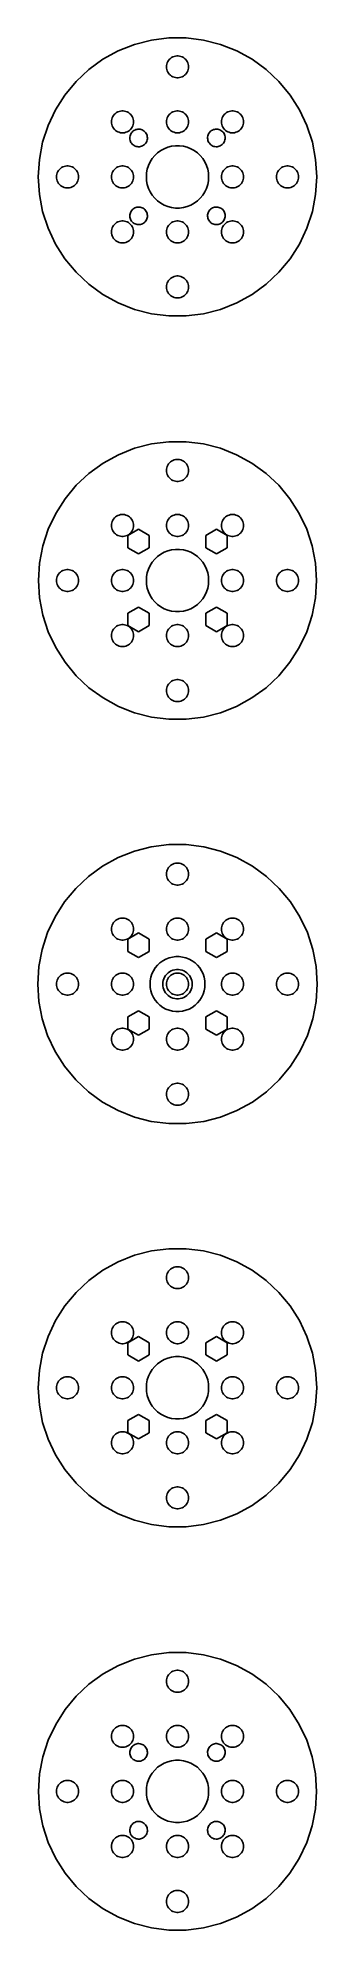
# Model space of a CAD drawing. Header units: metres. Extents: x -38 to 38, y -38 to 478.
import ezdxf

# ---------------------------------------------------------------- set-up
doc = ezdxf.new("R2010")
doc.units = ezdxf.units.M

msp = doc.modelspace()

# ---------------------------------------------------------------- linework, layer by layer
for p, q in [((-11.7339, 476.113), (-16.1676, 474.358)), ((-7.11519, 477.299), (-11.7339, 476.113)), ((-2.38426, 477.897), (-7.11519, 477.299)), ((2.38426, 477.897), (-2.38426, 477.897)), ((7.11519, 477.299), (2.38426, 477.897)), ((11.7339, 476.113), (7.11519, 477.299)), ((16.1676, 474.358), (11.7339, 476.113)), ((-20.3463, 472.061), (-24.2041, 469.258)), ((-16.1676, 474.358), (-20.3463, 472.061)), ((-3, 470), (-2.97633, 470.376)), ((-2.97633, 469.624), (-3, 470)), ((-2.97633, 470.376), (-2.90575, 470.746)), ((-2.90575, 469.254), (-2.97633, 469.624)), ((-2.90575, 470.746), (-2.78932, 471.104)), ((-2.78932, 471.104), (-2.62891, 471.445)), ((-2.62891, 471.445), (-2.42705, 471.763)), ((-2.42705, 471.763), (-2.1869, 472.054)), ((-2.1869, 472.054), (-1.91226, 472.312)), ((-1.91226, 472.312), (-1.60747, 472.533)), ((-1.60747, 472.533), (-1.27733, 472.714)), ((-1.27733, 472.714), (-0.927048, 472.853)), ((-0.927048, 472.853), (-0.562134, 472.947)), ((-0.562134, 472.947), (-0.18837, 472.994)), ((-0.18837, 472.994), (0.18837, 472.994)), ((0.18837, 472.994), (0.562134, 472.947)), ((0.562134, 472.947), (0.927048, 472.853)), ((0.927048, 472.853), (1.27733, 472.714)), ((1.27733, 472.714), (1.60747, 472.533)), ((1.60747, 472.533), (1.91226, 472.312)), ((1.91226, 472.312), (2.1869, 472.054)), ((2.1869, 472.054), (2.42705, 471.763)), ((2.42705, 471.763), (2.62891, 471.445)), ((2.62891, 471.445), (2.78932, 471.104)), ((2.78932, 471.104), (2.90575, 470.746)), ((2.90575, 470.746), (2.97633, 470.376)), ((2.97633, 469.624), (2.90575, 469.254)), ((2.97633, 470.376), (3, 470)), ((3, 470), (2.97633, 469.624)), ((20.3463, 472.061), (16.1676, 474.358)), ((24.2041, 469.258), (20.3463, 472.061)), ((-27.6802, 465.993), (-30.7198, 462.319)), ((-24.2041, 469.258), (-27.6802, 465.993)), ((-2.78932, 468.896), (-2.90575, 469.254)), ((-2.62891, 468.555), (-2.78932, 468.896)), ((-2.42705, 468.237), (-2.62891, 468.555)), ((-2.1869, 467.946), (-2.42705, 468.237)), ((-1.91226, 467.688), (-2.1869, 467.946)), ((-1.60747, 467.467), (-1.91226, 467.688)), ((-1.27733, 467.286), (-1.60747, 467.467)), ((-0.927048, 467.147), (-1.27733, 467.286)), ((-0.562134, 467.053), (-0.927048, 467.147)), ((-0.18837, 467.006), (-0.562134, 467.053)), ((0.18837, 467.006), (-0.18837, 467.006)), ((0.562134, 467.053), (0.18837, 467.006)), ((0.927048, 467.147), (0.562134, 467.053)), ((1.27733, 467.286), (0.927048, 467.147)), ((1.60747, 467.467), (1.27733, 467.286)), ((1.91226, 467.688), (1.60747, 467.467)), ((2.1869, 467.946), (1.91226, 467.688)), ((2.42705, 468.237), (2.1869, 467.946)), ((2.62891, 468.555), (2.42705, 468.237)), ((2.78932, 468.896), (2.62891, 468.555)), ((2.90575, 469.254), (2.78932, 468.896)), ((27.6802, 465.993), (24.2041, 469.258)), ((30.7198, 462.319), (27.6802, 465.993)), ((-30.7198, 462.319), (-33.2749, 458.293)), ((33.2749, 458.293), (30.7198, 462.319)), ((-35.3052, 453.978), (-36.7788, 449.443)), ((-33.2749, 458.293), (-35.3052, 453.978)), ((-18, 455), (-17.9763, 455.376)), ((-17.9763, 454.624), (-18, 455)), ((-17.9763, 455.376), (-17.9057, 455.746)), ((-17.9057, 454.254), (-17.9763, 454.624)), ((-17.9057, 455.746), (-17.7893, 456.104)), ((-17.7893, 453.896), (-17.9057, 454.254)), ((-17.7893, 456.104), (-17.6289, 456.445)), ((-17.6289, 453.555), (-17.7893, 453.896)), ((-17.6289, 456.445), (-17.427, 456.763)), ((-17.427, 456.763), (-17.1869, 457.054)), ((-17.1869, 457.054), (-16.9123, 457.312)), ((-16.9123, 457.312), (-16.6075, 457.533)), ((-16.6075, 457.533), (-16.2773, 457.714)), ((-16.2773, 457.714), (-15.927, 457.853)), ((-15.927, 457.853), (-15.5621, 457.947)), ((-15.5621, 457.947), (-15.1884, 457.994)), ((-15.1884, 457.994), (-14.8116, 457.994)), ((-14.8116, 457.994), (-14.4379, 457.947)), ((-14.4379, 457.947), (-14.0729, 457.853)), ((-14.0729, 457.853), (-13.7227, 457.714)), ((-13.7227, 457.714), (-13.3925, 457.533)), ((-13.3925, 457.533), (-13.0877, 457.312)), ((-13.0877, 457.312), (-12.8131, 457.054)), ((-12.8131, 457.054), (-12.5729, 456.763)), ((-12.5729, 456.763), (-12.3711, 456.445)), ((-12.3711, 456.445), (-12.2107, 456.104)), ((-12.2107, 453.896), (-12.3711, 453.555)), ((-12.2107, 456.104), (-12.0942, 455.746)), ((-12.0942, 454.254), (-12.2107, 453.896)), ((-12.0942, 455.746), (-12.0237, 455.376)), ((-12.0237, 454.624), (-12.0942, 454.254)), ((-12.0237, 455.376), (-12, 455)), ((-12, 455), (-12.0237, 454.624)), ((-3, 455), (-2.97633, 455.376)), ((-2.97633, 454.624), (-3, 455)), ((-2.97633, 455.376), (-2.90575, 455.746)), ((-2.90575, 454.254), (-2.97633, 454.624)), ((-2.90575, 455.746), (-2.78932, 456.104)), ((-2.78932, 453.896), (-2.90575, 454.254)), ((-2.78932, 456.104), (-2.62891, 456.445)), ((-2.62891, 453.555), (-2.78932, 453.896)), ((-2.62891, 456.445), (-2.42705, 456.763)), ((-2.42705, 456.763), (-2.1869, 457.054)), ((-2.1869, 457.054), (-1.91226, 457.312)), ((-1.91226, 457.312), (-1.60747, 457.533)), ((-1.60747, 457.533), (-1.27733, 457.714)), ((-1.27733, 457.714), (-0.927048, 457.853)), ((-0.927048, 457.853), (-0.562134, 457.947)), ((-0.562134, 457.947), (-0.18837, 457.994)), ((-0.18837, 457.994), (0.18837, 457.994)), ((0.18837, 457.994), (0.562134, 457.947)), ((0.562134, 457.947), (0.927048, 457.853)), ((0.927048, 457.853), (1.27733, 457.714)), ((1.27733, 457.714), (1.60747, 457.533)), ((1.60747, 457.533), (1.91226, 457.312)), ((1.91226, 457.312), (2.1869, 457.054)), ((2.1869, 457.054), (2.42705, 456.763)), ((2.42705, 456.763), (2.62891, 456.445)), ((2.62891, 456.445), (2.78932, 456.104)), ((2.78932, 453.896), (2.62891, 453.555)), ((2.78932, 456.104), (2.90575, 455.746)), ((2.90575, 454.254), (2.78932, 453.896)), ((2.90575, 455.746), (2.97633, 455.376)), ((2.97633, 454.624), (2.90575, 454.254)), ((2.97633, 455.376), (3, 455)), ((3, 455), (2.97633, 454.624)), ((12, 455), (12.0237, 455.376)), ((12.0237, 454.624), (12, 455)), ((12.0237, 455.376), (12.0942, 455.746)), ((12.0942, 454.254), (12.0237, 454.624)), ((12.0942, 455.746), (12.2107, 456.104)), ((12.2107, 453.896), (12.0942, 454.254)), ((12.2107, 456.104), (12.3711, 456.445)), ((12.3711, 453.555), (12.2107, 453.896)), ((12.3711, 456.445), (12.5729, 456.763)), ((12.5729, 456.763), (12.8131, 457.054)), ((12.8131, 457.054), (13.0877, 457.312)), ((13.0877, 457.312), (13.3925, 457.533)), ((13.3925, 457.533), (13.7227, 457.714)), ((13.7227, 457.714), (14.0729, 457.853)), ((14.0729, 457.853), (14.4379, 457.947)), ((14.4379, 457.947), (14.8116, 457.994)), ((14.8116, 457.994), (15.1884, 457.994)), ((15.1884, 457.994), (15.5621, 457.947)), ((15.5621, 457.947), (15.927, 457.853)), ((15.927, 457.853), (16.2773, 457.714)), ((16.2773, 457.714), (16.6075, 457.533)), ((16.6075, 457.533), (16.9123, 457.312)), ((16.9123, 457.312), (17.1869, 457.054)), ((17.1869, 457.054), (17.427, 456.763)), ((17.427, 456.763), (17.6289, 456.445)), ((17.6289, 456.445), (17.7893, 456.104)), ((17.7893, 453.896), (17.6289, 453.555)), ((17.7893, 456.104), (17.9057, 455.746)), ((17.9057, 454.254), (17.7893, 453.896)), ((17.9057, 455.746), (17.9763, 455.376)), ((17.9763, 454.624), (17.9057, 454.254)), ((17.9763, 455.376), (18, 455)), ((18, 455), (17.9763, 454.624)), ((35.3052, 453.978), (33.2749, 458.293)), ((36.7788, 449.443), (35.3052, 453.978)), ((-36.7788, 449.443), (-37.6723, 444.759)), ((-17.427, 453.237), (-17.6289, 453.555)), ((-17.1869, 452.946), (-17.427, 453.237)), ((-16.9123, 452.688), (-17.1869, 452.946)), ((-16.6075, 452.467), (-16.9123, 452.688)), ((-16.2773, 452.286), (-16.6075, 452.467)), ((-15.927, 452.147), (-16.2773, 452.286)), ((-15.5621, 452.053), (-15.927, 452.147)), ((-15.1884, 452.006), (-15.5621, 452.053)), ((-14.8116, 452.006), (-15.1884, 452.006)), ((-14.4379, 452.053), (-14.8116, 452.006)), ((-14.0729, 452.147), (-14.4379, 452.053)), ((-13.7227, 452.286), (-14.0729, 452.147)), ((-13.3925, 452.467), (-13.7227, 452.286)), ((-13.0877, 452.688), (-13.3925, 452.467)), ((-12.8131, 452.946), (-13.0877, 452.688)), ((-13.0065, 450.557), (-12.9939, 450.858)), ((-12.9812, 450.256), (-13.0065, 450.557)), ((-12.9939, 450.858), (-12.9436, 451.155)), ((-12.9186, 449.962), (-12.9812, 450.256)), ((-12.9436, 451.155), (-12.8565, 451.444)), ((-12.8195, 449.677), (-12.9186, 449.962)), ((-12.8565, 451.444), (-12.7339, 451.719)), ((-12.6855, 449.407), (-12.8195, 449.677)), ((-12.5729, 453.237), (-12.8131, 452.946)), ((-12.7339, 451.719), (-12.5777, 451.977)), ((-12.5187, 449.156), (-12.6855, 449.407)), ((-12.5777, 451.977), (-12.3905, 452.213)), ((-12.3711, 453.555), (-12.5729, 453.237)), ((-12.3217, 448.928), (-12.5187, 449.156)), ((-12.3905, 452.213), (-12.1752, 452.424)), ((-12.0977, 448.726), (-12.3217, 448.928)), ((-12.1752, 452.424), (-11.9351, 452.606)), ((-11.8503, 448.554), (-12.0977, 448.726)), ((-11.9351, 452.606), (-11.6741, 452.757)), ((-11.6741, 452.757), (-11.3963, 452.873)), ((-11.3963, 452.873), (-11.106, 452.955)), ((-11.106, 452.955), (-10.8078, 452.999)), ((-10.8078, 452.999), (-10.5065, 453.005)), ((-10.5065, 453.005), (-10.2067, 452.973)), ((-10.2067, 452.973), (-9.91331, 452.905)), ((-9.91331, 452.905), (-9.63083, 452.799)), ((-9.63083, 452.799), (-9.36372, 452.66)), ((-9.36372, 452.66), (-9.11624, 452.488)), ((-9.03879, 448.79), (-9.27885, 448.608)), ((-9.11624, 452.488), (-8.89226, 452.286)), ((-8.82344, 449.001), (-9.03879, 448.79)), ((-8.89226, 452.286), (-8.69533, 452.058)), ((-8.63623, 449.237), (-8.82344, 449.001)), ((-8.69533, 452.058), (-8.52853, 451.807)), ((-8.4801, 449.495), (-8.63623, 449.237)), ((-8.52853, 451.807), (-8.39452, 451.537)), ((-8.35751, 449.77), (-8.4801, 449.495)), ((-8.39452, 451.537), (-8.29539, 451.252)), ((-8.2704, 450.059), (-8.35751, 449.77)), ((-8.29539, 451.252), (-8.23274, 450.958)), ((-8.22014, 450.356), (-8.2704, 450.059)), ((-8.23274, 450.958), (-8.20752, 450.657)), ((-8.20752, 450.657), (-8.22014, 450.356)), ((-2.42705, 453.237), (-2.62891, 453.555)), ((-2.1869, 452.946), (-2.42705, 453.237)), ((-1.91226, 452.688), (-2.1869, 452.946)), ((-1.60747, 452.467), (-1.91226, 452.688)), ((-1.27733, 452.286), (-1.60747, 452.467)), ((-0.927048, 452.147), (-1.27733, 452.286)), ((-0.562134, 452.053), (-0.927048, 452.147)), ((-0.18837, 452.006), (-0.562134, 452.053)), ((0.18837, 452.006), (-0.18837, 452.006)), ((0.562134, 452.053), (0.18837, 452.006)), ((0.927048, 452.147), (0.562134, 452.053)), ((1.27733, 452.286), (0.927048, 452.147)), ((1.60747, 452.467), (1.27733, 452.286)), ((1.91226, 452.688), (1.60747, 452.467)), ((2.1869, 452.946), (1.91226, 452.688)), ((2.42705, 453.237), (2.1869, 452.946)), ((2.62891, 453.555), (2.42705, 453.237)), ((8.20752, 450.557), (8.22014, 450.858)), ((8.23274, 450.256), (8.20752, 450.557)), ((8.22014, 450.858), (8.2704, 451.155)), ((8.29539, 449.962), (8.23274, 450.256)), ((8.2704, 451.155), (8.35751, 451.444)), ((8.39452, 449.677), (8.29539, 449.962)), ((8.35751, 451.444), (8.4801, 451.719)), ((8.52853, 449.407), (8.39452, 449.677)), ((8.4801, 451.719), (8.63623, 451.977)), ((8.69533, 449.156), (8.52853, 449.407)), ((8.63623, 451.977), (8.82344, 452.213)), ((8.89226, 448.928), (8.69533, 449.156)), ((8.82344, 452.213), (9.03879, 452.424)), ((9.11624, 448.726), (8.89226, 448.928)), ((9.03879, 452.424), (9.27885, 452.606)), ((9.36372, 448.554), (9.11624, 448.726)), ((9.27885, 452.606), (9.53987, 452.757)), ((9.53987, 452.757), (9.81772, 452.873)), ((9.81772, 452.873), (10.108, 452.955)), ((10.108, 452.955), (10.4062, 452.999)), ((10.4062, 452.999), (10.7075, 453.005)), ((10.7075, 453.005), (11.0072, 452.973)), ((11.0072, 452.973), (11.3007, 452.905)), ((11.3007, 452.905), (11.5832, 452.799)), ((11.5832, 452.799), (11.8503, 452.66)), ((11.8503, 452.66), (12.0977, 452.488)), ((12.1752, 448.79), (11.9351, 448.608)), ((12.0977, 452.488), (12.3217, 452.286)), ((12.3905, 449.001), (12.1752, 448.79)), ((12.3217, 452.286), (12.5187, 452.058)), ((12.5729, 453.237), (12.3711, 453.555)), ((12.5777, 449.237), (12.3905, 449.001)), ((12.5187, 452.058), (12.6855, 451.807)), ((12.8131, 452.946), (12.5729, 453.237)), ((12.7339, 449.495), (12.5777, 449.237)), ((12.6855, 451.807), (12.8195, 451.537)), ((12.8565, 449.77), (12.7339, 449.495)), ((13.0877, 452.688), (12.8131, 452.946)), ((12.8195, 451.537), (12.9186, 451.252)), ((12.9436, 450.059), (12.8565, 449.77)), ((12.9186, 451.252), (12.9812, 450.958)), ((12.9939, 450.356), (12.9436, 450.059)), ((12.9812, 450.958), (13.0065, 450.657)), ((13.0065, 450.657), (12.9939, 450.356)), ((13.3925, 452.467), (13.0877, 452.688)), ((13.7227, 452.286), (13.3925, 452.467)), ((14.0729, 452.147), (13.7227, 452.286)), ((14.4379, 452.053), (14.0729, 452.147)), ((14.8116, 452.006), (14.4379, 452.053)), ((15.1884, 452.006), (14.8116, 452.006)), ((15.5621, 452.053), (15.1884, 452.006)), ((15.927, 452.147), (15.5621, 452.053)), ((16.2773, 452.286), (15.927, 452.147)), ((16.6075, 452.467), (16.2773, 452.286)), ((16.9123, 452.688), (16.6075, 452.467)), ((17.1869, 452.946), (16.9123, 452.688)), ((17.427, 453.237), (17.1869, 452.946)), ((17.6289, 453.555), (17.427, 453.237)), ((37.6723, 444.759), (36.7788, 449.443)), ((-37.6723, 444.759), (-37.9717, 440)), ((-11.5832, 448.414), (-11.8503, 448.554)), ((-11.3007, 448.309), (-11.5832, 448.414)), ((-11.0072, 448.241), (-11.3007, 448.309)), ((-10.7075, 448.209), (-11.0072, 448.241)), ((-10.4062, 448.215), (-10.7075, 448.209)), ((-10.108, 448.259), (-10.4062, 448.215)), ((-9.81772, 448.34), (-10.108, 448.259)), ((-9.53987, 448.457), (-9.81772, 448.34)), ((-9.27885, 448.608), (-9.53987, 448.457)), ((-7.90309, 443.129), (-7.44859, 444.095)), ((-7.44859, 444.095), (-6.87663, 444.996)), ((-6.87663, 444.996), (-6.19623, 445.819)), ((-6.19623, 445.819), (-5.41809, 446.549)), ((-5.41809, 446.549), (-4.55452, 447.177)), ((-4.55452, 447.177), (-3.61911, 447.691)), ((-3.61911, 447.691), (-2.62663, 448.084)), ((-2.62663, 448.084), (-1.59273, 448.349)), ((-1.59273, 448.349), (-0.533707, 448.483)), ((-0.533707, 448.483), (0.533707, 448.483)), ((0.533707, 448.483), (1.59273, 448.349)), ((1.59273, 448.349), (2.62663, 448.084)), ((2.62663, 448.084), (3.61911, 447.691)), ((3.61911, 447.691), (4.55452, 447.177)), ((4.55452, 447.177), (5.41809, 446.549)), ((5.41809, 446.549), (6.19623, 445.819)), ((6.19623, 445.819), (6.87663, 444.996)), ((6.87663, 444.996), (7.44859, 444.095)), ((7.44859, 444.095), (7.90309, 443.129)), ((9.63083, 448.414), (9.36372, 448.554)), ((9.91331, 448.309), (9.63083, 448.414)), ((10.2067, 448.241), (9.91331, 448.309)), ((10.5065, 448.209), (10.2067, 448.241)), ((10.8078, 448.215), (10.5065, 448.209)), ((11.106, 448.259), (10.8078, 448.215)), ((11.3963, 448.34), (11.106, 448.259)), ((11.6741, 448.457), (11.3963, 448.34)), ((11.9351, 448.608), (11.6741, 448.457)), ((37.9717, 440), (37.6723, 444.759)), ((-37.9717, 440), (-37.6723, 435.241)), ((-33, 440), (-32.9763, 440.376)), ((-32.9763, 439.624), (-33, 440)), ((-32.9763, 440.376), (-32.9057, 440.746)), ((-32.9057, 439.254), (-32.9763, 439.624)), ((-32.9057, 440.746), (-32.7893, 441.104)), ((-32.7893, 438.896), (-32.9057, 439.254)), ((-32.7893, 441.104), (-32.6289, 441.445)), ((-32.6289, 438.555), (-32.7893, 438.896)), ((-32.6289, 441.445), (-32.427, 441.763)), ((-32.427, 438.237), (-32.6289, 438.555)), ((-32.427, 441.763), (-32.1869, 442.054)), ((-32.1869, 442.054), (-31.9123, 442.312)), ((-31.9123, 442.312), (-31.6075, 442.533)), ((-31.6075, 442.533), (-31.2773, 442.714)), ((-31.2773, 442.714), (-30.927, 442.853)), ((-30.927, 442.853), (-30.5621, 442.947)), ((-30.5621, 442.947), (-30.1884, 442.994)), ((-30.1884, 442.994), (-29.8116, 442.994)), ((-29.8116, 442.994), (-29.4379, 442.947)), ((-29.4379, 442.947), (-29.0729, 442.853)), ((-29.0729, 442.853), (-28.7227, 442.714)), ((-28.7227, 442.714), (-28.3925, 442.533)), ((-28.3925, 442.533), (-28.0877, 442.312)), ((-28.0877, 442.312), (-27.8131, 442.054)), ((-27.8131, 442.054), (-27.5729, 441.763)), ((-27.5729, 441.763), (-27.3711, 441.445)), ((-27.3711, 438.555), (-27.5729, 438.237)), ((-27.3711, 441.445), (-27.2107, 441.104)), ((-27.2107, 438.896), (-27.3711, 438.555)), ((-27.2107, 441.104), (-27.0942, 440.746)), ((-27.0942, 439.254), (-27.2107, 438.896)), ((-27.0942, 440.746), (-27.0237, 440.376)), ((-27.0237, 439.624), (-27.0942, 439.254)), ((-27.0237, 440.376), (-27, 440)), ((-27, 440), (-27.0237, 439.624)), ((-18, 440), (-17.9763, 440.376)), ((-17.9763, 439.624), (-18, 440)), ((-17.9763, 440.376), (-17.9057, 440.746)), ((-17.9057, 439.254), (-17.9763, 439.624)), ((-17.9057, 440.746), (-17.7893, 441.104)), ((-17.7893, 438.896), (-17.9057, 439.254)), ((-17.7893, 441.104), (-17.6289, 441.445)), ((-17.6289, 438.555), (-17.7893, 438.896)), ((-17.6289, 441.445), (-17.427, 441.763)), ((-17.427, 438.237), (-17.6289, 438.555)), ((-17.427, 441.763), (-17.1869, 442.054)), ((-17.1869, 442.054), (-16.9123, 442.312)), ((-16.9123, 442.312), (-16.6075, 442.533)), ((-16.6075, 442.533), (-16.2773, 442.714)), ((-16.2773, 442.714), (-15.927, 442.853)), ((-15.927, 442.853), (-15.5621, 442.947)), ((-15.5621, 442.947), (-15.1884, 442.994)), ((-15.1884, 442.994), (-14.8116, 442.994)), ((-14.8116, 442.994), (-14.4379, 442.947)), ((-14.4379, 442.947), (-14.0729, 442.853)), ((-14.0729, 442.853), (-13.7227, 442.714)), ((-13.7227, 442.714), (-13.3925, 442.533)), ((-13.3925, 442.533), (-13.0877, 442.312)), ((-13.0877, 442.312), (-12.8131, 442.054)), ((-12.8131, 442.054), (-12.5729, 441.763)), ((-12.5729, 441.763), (-12.3711, 441.445)), ((-12.3711, 438.555), (-12.5729, 438.237)), ((-12.3711, 441.445), (-12.2107, 441.104)), ((-12.2107, 438.896), (-12.3711, 438.555)), ((-12.2107, 441.104), (-12.0942, 440.746)), ((-12.0942, 439.254), (-12.2107, 438.896)), ((-12.0942, 440.746), (-12.0237, 440.376)), ((-12.0237, 439.624), (-12.0942, 439.254)), ((-12.0237, 440.376), (-12, 440)), ((-12, 440), (-12.0237, 439.624)), ((-8.5, 440), (-8.43297, 441.065)), ((-8.43297, 438.935), (-8.5, 440)), ((-8.43297, 441.065), (-8.23296, 442.114)), ((-8.23296, 437.886), (-8.43297, 438.935)), ((-8.23296, 442.114), (-7.90309, 443.129)), ((7.90309, 443.129), (8.23296, 442.114)), ((8.23296, 442.114), (8.43297, 441.065)), ((8.43297, 438.935), (8.23296, 437.886)), ((8.43297, 441.065), (8.5, 440)), ((8.5, 440), (8.43297, 438.935)), ((12, 440), (12.0237, 440.376)), ((12.0237, 439.624), (12, 440)), ((12.0237, 440.376), (12.0942, 440.746)), ((12.0942, 439.254), (12.0237, 439.624)), ((12.0942, 440.746), (12.2107, 441.104)), ((12.2107, 438.896), (12.0942, 439.254)), ((12.2107, 441.104), (12.3711, 441.445)), ((12.3711, 438.555), (12.2107, 438.896)), ((12.3711, 441.445), (12.5729, 441.763)), ((12.5729, 438.237), (12.3711, 438.555)), ((12.5729, 441.763), (12.8131, 442.054)), ((12.8131, 442.054), (13.0877, 442.312)), ((13.0877, 442.312), (13.3925, 442.533)), ((13.3925, 442.533), (13.7227, 442.714)), ((13.7227, 442.714), (14.0729, 442.853)), ((14.0729, 442.853), (14.4379, 442.947)), ((14.4379, 442.947), (14.8116, 442.994)), ((14.8116, 442.994), (15.1884, 442.994)), ((15.1884, 442.994), (15.5621, 442.947)), ((15.5621, 442.947), (15.927, 442.853)), ((15.927, 442.853), (16.2773, 442.714)), ((16.2773, 442.714), (16.6075, 442.533)), ((16.6075, 442.533), (16.9123, 442.312)), ((16.9123, 442.312), (17.1869, 442.054)), ((17.1869, 442.054), (17.427, 441.763)), ((17.427, 441.763), (17.6289, 441.445)), ((17.6289, 438.555), (17.427, 438.237)), ((17.6289, 441.445), (17.7893, 441.104)), ((17.7893, 438.896), (17.6289, 438.555)), ((17.7893, 441.104), (17.9057, 440.746)), ((17.9057, 439.254), (17.7893, 438.896)), ((17.9057, 440.746), (17.9763, 440.376)), ((17.9763, 439.624), (17.9057, 439.254)), ((17.9763, 440.376), (18, 440)), ((18, 440), (17.9763, 439.624)), ((27, 440), (27.0237, 440.376)), ((27.0237, 439.624), (27, 440)), ((27.0237, 440.376), (27.0942, 440.746)), ((27.0942, 439.254), (27.0237, 439.624)), ((27.0942, 440.746), (27.2107, 441.104)), ((27.2107, 438.896), (27.0942, 439.254)), ((27.2107, 441.104), (27.3711, 441.445)), ((27.3711, 438.555), (27.2107, 438.896)), ((27.3711, 441.445), (27.5729, 441.763)), ((27.5729, 438.237), (27.3711, 438.555)), ((27.5729, 441.763), (27.8131, 442.054)), ((27.8131, 442.054), (28.0877, 442.312)), ((28.0877, 442.312), (28.3925, 442.533)), ((28.3925, 442.533), (28.7227, 442.714)), ((28.7227, 442.714), (29.0729, 442.853)), ((29.0729, 442.853), (29.4379, 442.947)), ((29.4379, 442.947), (29.8116, 442.994)), ((29.8116, 442.994), (30.1884, 442.994)), ((30.1884, 442.994), (30.5621, 442.947)), ((30.5621, 442.947), (30.927, 442.853)), ((30.927, 442.853), (31.2773, 442.714)), ((31.2773, 442.714), (31.6075, 442.533)), ((31.6075, 442.533), (31.9123, 442.312)), ((31.9123, 442.312), (32.1869, 442.054)), ((32.1869, 442.054), (32.427, 441.763)), ((32.427, 441.763), (32.6289, 441.445)), ((32.6289, 438.555), (32.427, 438.237)), ((32.6289, 441.445), (32.7893, 441.104)), ((32.7893, 438.896), (32.6289, 438.555)), ((32.7893, 441.104), (32.9057, 440.746)), ((32.9057, 439.254), (32.7893, 438.896)), ((32.9057, 440.746), (32.9763, 440.376)), ((32.9763, 439.624), (32.9057, 439.254)), ((32.9763, 440.376), (33, 440)), ((33, 440), (32.9763, 439.624)), ((37.6723, 435.241), (37.9717, 440)), ((-37.6723, 435.241), (-36.7788, 430.557)), ((-32.1869, 437.946), (-32.427, 438.237)), ((-31.9123, 437.688), (-32.1869, 437.946)), ((-31.6075, 437.467), (-31.9123, 437.688)), ((-31.2773, 437.286), (-31.6075, 437.467)), ((-30.927, 437.147), (-31.2773, 437.286)), ((-30.5621, 437.053), (-30.927, 437.147)), ((-30.1884, 437.006), (-30.5621, 437.053)), ((-29.8116, 437.006), (-30.1884, 437.006)), ((-29.4379, 437.053), (-29.8116, 437.006)), ((-29.0729, 437.147), (-29.4379, 437.053)), ((-28.7227, 437.286), (-29.0729, 437.147)), ((-28.3925, 437.467), (-28.7227, 437.286)), ((-28.0877, 437.688), (-28.3925, 437.467)), ((-27.8131, 437.946), (-28.0877, 437.688)), ((-27.5729, 438.237), (-27.8131, 437.946)), ((-17.1869, 437.946), (-17.427, 438.237)), ((-16.9123, 437.688), (-17.1869, 437.946)), ((-16.6075, 437.467), (-16.9123, 437.688)), ((-16.2773, 437.286), (-16.6075, 437.467)), ((-15.927, 437.147), (-16.2773, 437.286)), ((-15.5621, 437.053), (-15.927, 437.147)), ((-15.1884, 437.006), (-15.5621, 437.053)), ((-14.8116, 437.006), (-15.1884, 437.006)), ((-14.4379, 437.053), (-14.8116, 437.006)), ((-14.0729, 437.147), (-14.4379, 437.053)), ((-13.7227, 437.286), (-14.0729, 437.147)), ((-13.3925, 437.467), (-13.7227, 437.286)), ((-13.0877, 437.688), (-13.3925, 437.467)), ((-12.8131, 437.946), (-13.0877, 437.688)), ((-12.5729, 438.237), (-12.8131, 437.946)), ((-7.90309, 436.871), (-8.23296, 437.886)), ((-7.44859, 435.905), (-7.90309, 436.871)), ((-6.87663, 435.004), (-7.44859, 435.905)), ((-6.19623, 434.181), (-6.87663, 435.004)), ((-5.41809, 433.451), (-6.19623, 434.181)), ((-4.55452, 432.823), (-5.41809, 433.451)), ((5.41809, 433.451), (4.55452, 432.823)), ((6.19623, 434.181), (5.41809, 433.451)), ((6.87663, 435.004), (6.19623, 434.181)), ((7.44859, 435.905), (6.87663, 435.004)), ((7.90309, 436.871), (7.44859, 435.905)), ((8.23296, 437.886), (7.90309, 436.871)), ((12.8131, 437.946), (12.5729, 438.237)), ((13.0877, 437.688), (12.8131, 437.946)), ((13.3925, 437.467), (13.0877, 437.688)), ((13.7227, 437.286), (13.3925, 437.467)), ((14.0729, 437.147), (13.7227, 437.286)), ((14.4379, 437.053), (14.0729, 437.147)), ((14.8116, 437.006), (14.4379, 437.053)), ((15.1884, 437.006), (14.8116, 437.006)), ((15.5621, 437.053), (15.1884, 437.006)), ((15.927, 437.147), (15.5621, 437.053)), ((16.2773, 437.286), (15.927, 437.147)), ((16.6075, 437.467), (16.2773, 437.286)), ((16.9123, 437.688), (16.6075, 437.467)), ((17.1869, 437.946), (16.9123, 437.688)), ((17.427, 438.237), (17.1869, 437.946)), ((27.8131, 437.946), (27.5729, 438.237)), ((28.0877, 437.688), (27.8131, 437.946)), ((28.3925, 437.467), (28.0877, 437.688)), ((28.7227, 437.286), (28.3925, 437.467)), ((29.0729, 437.147), (28.7227, 437.286)), ((29.4379, 437.053), (29.0729, 437.147)), ((29.8116, 437.006), (29.4379, 437.053)), ((30.1884, 437.006), (29.8116, 437.006)), ((30.5621, 437.053), (30.1884, 437.006)), ((30.927, 437.147), (30.5621, 437.053)), ((31.2773, 437.286), (30.927, 437.147)), ((31.6075, 437.467), (31.2773, 437.286)), ((31.9123, 437.688), (31.6075, 437.467)), ((32.1869, 437.946), (31.9123, 437.688)), ((32.427, 438.237), (32.1869, 437.946)), ((36.7788, 430.557), (37.6723, 435.241)), ((-36.7788, 430.557), (-35.3052, 426.022)), ((-13.0065, 429.343), (-12.9939, 429.644)), ((-12.9812, 429.042), (-13.0065, 429.343)), ((-12.9939, 429.644), (-12.9436, 429.941)), ((-12.9186, 428.748), (-12.9812, 429.042)), ((-12.9436, 429.941), (-12.8565, 430.23)), ((-12.8195, 428.463), (-12.9186, 428.748)), ((-12.8565, 430.23), (-12.7339, 430.505)), ((-12.6855, 428.193), (-12.8195, 428.463)), ((-12.7339, 430.505), (-12.5777, 430.763)), ((-12.5187, 427.942), (-12.6855, 428.193)), ((-12.5777, 430.763), (-12.3905, 430.999)), ((-12.3905, 430.999), (-12.1752, 431.21)), ((-12.1752, 431.21), (-11.9351, 431.392)), ((-11.9351, 431.392), (-11.6741, 431.543)), ((-11.6741, 431.543), (-11.3963, 431.66)), ((-11.3963, 431.66), (-11.106, 431.741)), ((-11.106, 431.741), (-10.8078, 431.785)), ((-10.8078, 431.785), (-10.5065, 431.791)), ((-10.5065, 431.791), (-10.2067, 431.759)), ((-10.2067, 431.759), (-9.91331, 431.691)), ((-9.91331, 431.691), (-9.63083, 431.586)), ((-9.63083, 431.586), (-9.36372, 431.446)), ((-9.36372, 431.446), (-9.11624, 431.274)), ((-9.11624, 431.274), (-8.89226, 431.072)), ((-8.89226, 431.072), (-8.69533, 430.844)), ((-8.69533, 430.844), (-8.52853, 430.593)), ((-8.4801, 428.281), (-8.63623, 428.023)), ((-8.52853, 430.593), (-8.39452, 430.323)), ((-8.35751, 428.556), (-8.4801, 428.281)), ((-8.39452, 430.323), (-8.29539, 430.038)), ((-8.2704, 428.845), (-8.35751, 428.556)), ((-8.29539, 430.038), (-8.23274, 429.744)), ((-8.22014, 429.142), (-8.2704, 428.845)), ((-8.23274, 429.744), (-8.20752, 429.443)), ((-8.20752, 429.443), (-8.22014, 429.142)), ((-3.61911, 432.309), (-4.55452, 432.823)), ((-2.62663, 431.916), (-3.61911, 432.309)), ((-1.59273, 431.651), (-2.62663, 431.916)), ((-0.533707, 431.517), (-1.59273, 431.651)), ((0.533707, 431.517), (-0.533707, 431.517)), ((1.59273, 431.651), (0.533707, 431.517)), ((2.62663, 431.916), (1.59273, 431.651)), ((3.61911, 432.309), (2.62663, 431.916)), ((4.55452, 432.823), (3.61911, 432.309)), ((8.20752, 429.343), (8.22014, 429.644)), ((8.23274, 429.042), (8.20752, 429.343)), ((8.22014, 429.644), (8.2704, 429.941)), ((8.29539, 428.748), (8.23274, 429.042)), ((8.2704, 429.941), (8.35751, 430.23)), ((8.39452, 428.463), (8.29539, 428.748)), ((8.35751, 430.23), (8.4801, 430.505)), ((8.52853, 428.193), (8.39452, 428.463)), ((8.4801, 430.505), (8.63623, 430.763)), ((8.69533, 427.942), (8.52853, 428.193)), ((8.63623, 430.763), (8.82344, 430.999)), ((8.82344, 430.999), (9.03879, 431.21)), ((9.03879, 431.21), (9.27885, 431.392)), ((9.27885, 431.392), (9.53987, 431.543)), ((9.53987, 431.543), (9.81772, 431.66)), ((9.81772, 431.66), (10.108, 431.741)), ((10.108, 431.741), (10.4062, 431.785)), ((10.4062, 431.785), (10.7075, 431.791)), ((10.7075, 431.791), (11.0072, 431.759)), ((11.0072, 431.759), (11.3007, 431.691)), ((11.3007, 431.691), (11.5832, 431.586)), ((11.5832, 431.586), (11.8503, 431.446)), ((11.8503, 431.446), (12.0977, 431.274)), ((12.0977, 431.274), (12.3217, 431.072)), ((12.3217, 431.072), (12.5187, 430.844)), ((12.5187, 430.844), (12.6855, 430.593)), ((12.7339, 428.281), (12.5777, 428.023)), ((12.6855, 430.593), (12.8195, 430.323)), ((12.8565, 428.556), (12.7339, 428.281)), ((12.8195, 430.323), (12.9186, 430.038)), ((12.9436, 428.845), (12.8565, 428.556)), ((12.9186, 430.038), (12.9812, 429.744)), ((12.9939, 429.142), (12.9436, 428.845)), ((12.9812, 429.744), (13.0065, 429.443)), ((13.0065, 429.443), (12.9939, 429.142)), ((35.3052, 426.022), (36.7788, 430.557)), ((-35.3052, 426.022), (-33.2749, 421.707)), ((-18, 425), (-17.9763, 425.376)), ((-17.9763, 424.624), (-18, 425)), ((-17.9763, 425.376), (-17.9057, 425.746)), ((-17.9057, 424.254), (-17.9763, 424.624)), ((-17.9057, 425.746), (-17.7893, 426.104)), ((-17.7893, 423.896), (-17.9057, 424.254)), ((-17.7893, 426.104), (-17.6289, 426.445)), ((-17.6289, 423.555), (-17.7893, 423.896)), ((-17.6289, 426.445), (-17.427, 426.763)), ((-17.427, 423.237), (-17.6289, 423.555)), ((-17.427, 426.763), (-17.1869, 427.054)), ((-17.1869, 422.946), (-17.427, 423.237)), ((-17.1869, 427.054), (-16.9123, 427.312)), ((-16.9123, 422.688), (-17.1869, 422.946)), ((-16.9123, 427.312), (-16.6075, 427.533)), ((-16.6075, 427.533), (-16.2773, 427.714)), ((-16.2773, 427.714), (-15.927, 427.853)), ((-15.927, 427.853), (-15.5621, 427.947)), ((-15.5621, 427.947), (-15.1884, 427.994)), ((-15.1884, 427.994), (-14.8116, 427.994)), ((-14.8116, 427.994), (-14.4379, 427.947)), ((-14.4379, 427.947), (-14.0729, 427.853)), ((-14.0729, 427.853), (-13.7227, 427.714)), ((-13.7227, 427.714), (-13.3925, 427.533)), ((-13.3925, 427.533), (-13.0877, 427.312)), ((-13.0877, 427.312), (-12.8131, 427.054)), ((-12.8131, 422.946), (-13.0877, 422.688)), ((-12.8131, 427.054), (-12.5729, 426.763)), ((-12.5729, 423.237), (-12.8131, 422.946)), ((-12.5729, 426.763), (-12.3711, 426.445)), ((-12.3711, 423.555), (-12.5729, 423.237)), ((-12.3217, 427.714), (-12.5187, 427.942)), ((-12.3711, 426.445), (-12.2107, 426.104)), ((-12.2107, 423.896), (-12.3711, 423.555)), ((-12.0977, 427.512), (-12.3217, 427.714)), ((-12.2107, 426.104), (-12.0942, 425.746)), ((-12.0942, 424.254), (-12.2107, 423.896)), ((-11.8503, 427.34), (-12.0977, 427.512)), ((-12.0942, 425.746), (-12.0237, 425.376)), ((-12.0237, 424.624), (-12.0942, 424.254)), ((-12.0237, 425.376), (-12, 425)), ((-12, 425), (-12.0237, 424.624)), ((-11.5832, 427.201), (-11.8503, 427.34)), ((-11.3007, 427.095), (-11.5832, 427.201)), ((-11.0072, 427.027), (-11.3007, 427.095)), ((-10.7075, 426.995), (-11.0072, 427.027)), ((-10.4062, 427.001), (-10.7075, 426.995)), ((-10.108, 427.045), (-10.4062, 427.001)), ((-9.81772, 427.127), (-10.108, 427.045)), ((-9.53987, 427.243), (-9.81772, 427.127)), ((-9.27885, 427.394), (-9.53987, 427.243)), ((-9.03879, 427.576), (-9.27885, 427.394)), ((-8.82344, 427.787), (-9.03879, 427.576)), ((-8.63623, 428.023), (-8.82344, 427.787)), ((-3, 425), (-2.97633, 425.376)), ((-2.97633, 424.624), (-3, 425)), ((-2.97633, 425.376), (-2.90575, 425.746)), ((-2.90575, 424.254), (-2.97633, 424.624)), ((-2.90575, 425.746), (-2.78932, 426.104)), ((-2.78932, 423.896), (-2.90575, 424.254)), ((-2.78932, 426.104), (-2.62891, 426.445)), ((-2.62891, 423.555), (-2.78932, 423.896)), ((-2.62891, 426.445), (-2.42705, 426.763)), ((-2.42705, 423.237), (-2.62891, 423.555)), ((-2.42705, 426.763), (-2.1869, 427.054)), ((-2.1869, 422.946), (-2.42705, 423.237)), ((-2.1869, 427.054), (-1.91226, 427.312)), ((-1.91226, 422.688), (-2.1869, 422.946)), ((-1.91226, 427.312), (-1.60747, 427.533)), ((-1.60747, 427.533), (-1.27733, 427.714)), ((-1.27733, 427.714), (-0.927048, 427.853)), ((-0.927048, 427.853), (-0.562134, 427.947)), ((-0.562134, 427.947), (-0.18837, 427.994)), ((-0.18837, 427.994), (0.18837, 427.994)), ((0.18837, 427.994), (0.562134, 427.947)), ((0.562134, 427.947), (0.927048, 427.853)), ((0.927048, 427.853), (1.27733, 427.714)), ((1.27733, 427.714), (1.60747, 427.533)), ((1.60747, 427.533), (1.91226, 427.312)), ((1.91226, 427.312), (2.1869, 427.054)), ((2.1869, 422.946), (1.91226, 422.688)), ((2.1869, 427.054), (2.42705, 426.763)), ((2.42705, 423.237), (2.1869, 422.946)), ((2.42705, 426.763), (2.62891, 426.445)), ((2.62891, 423.555), (2.42705, 423.237)), ((2.62891, 426.445), (2.78932, 426.104)), ((2.78932, 423.896), (2.62891, 423.555)), ((2.78932, 426.104), (2.90575, 425.746)), ((2.90575, 424.254), (2.78932, 423.896)), ((2.90575, 425.746), (2.97633, 425.376)), ((2.97633, 424.624), (2.90575, 424.254)), ((2.97633, 425.376), (3, 425)), ((3, 425), (2.97633, 424.624)), ((8.89226, 427.714), (8.69533, 427.942)), ((9.11624, 427.512), (8.89226, 427.714)), ((9.36372, 427.34), (9.11624, 427.512)), ((9.63083, 427.201), (9.36372, 427.34)), ((9.91331, 427.095), (9.63083, 427.201)), ((10.2067, 427.027), (9.91331, 427.095)), ((10.5065, 426.995), (10.2067, 427.027)), ((10.8078, 427.001), (10.5065, 426.995)), ((11.106, 427.045), (10.8078, 427.001)), ((11.3963, 427.127), (11.106, 427.045)), ((11.6741, 427.243), (11.3963, 427.127)), ((11.9351, 427.394), (11.6741, 427.243)), ((12.1752, 427.576), (11.9351, 427.394)), ((12, 425), (12.0237, 425.376)), ((12.0237, 424.624), (12, 425)), ((12.0237, 425.376), (12.0942, 425.746)), ((12.0942, 424.254), (12.0237, 424.624)), ((12.0942, 425.746), (12.2107, 426.104)), ((12.2107, 423.896), (12.0942, 424.254)), ((12.3905, 427.787), (12.1752, 427.576)), ((12.2107, 426.104), (12.3711, 426.445)), ((12.3711, 423.555), (12.2107, 423.896)), ((12.3711, 426.445), (12.5729, 426.763)), ((12.5729, 423.237), (12.3711, 423.555)), ((12.5777, 428.023), (12.3905, 427.787)), ((12.5729, 426.763), (12.8131, 427.054)), ((12.8131, 422.946), (12.5729, 423.237)), ((12.8131, 427.054), (13.0877, 427.312)), ((13.0877, 422.688), (12.8131, 422.946)), ((13.0877, 427.312), (13.3925, 427.533)), ((13.3925, 427.533), (13.7227, 427.714)), ((13.7227, 427.714), (14.0729, 427.853)), ((14.0729, 427.853), (14.4379, 427.947)), ((14.4379, 427.947), (14.8116, 427.994)), ((14.8116, 427.994), (15.1884, 427.994)), ((15.1884, 427.994), (15.5621, 427.947)), ((15.5621, 427.947), (15.927, 427.853)), ((15.927, 427.853), (16.2773, 427.714)), ((16.2773, 427.714), (16.6075, 427.533)), ((16.6075, 427.533), (16.9123, 427.312)), ((16.9123, 427.312), (17.1869, 427.054)), ((17.1869, 422.946), (16.9123, 422.688)), ((17.1869, 427.054), (17.427, 426.763)), ((17.427, 423.237), (17.1869, 422.946)), ((17.427, 426.763), (17.6289, 426.445)), ((17.6289, 423.555), (17.427, 423.237)), ((17.6289, 426.445), (17.7893, 426.104)), ((17.7893, 423.896), (17.6289, 423.555)), ((17.7893, 426.104), (17.9057, 425.746)), ((17.9057, 424.254), (17.7893, 423.896)), ((17.9057, 425.746), (17.9763, 425.376)), ((17.9763, 424.624), (17.9057, 424.254)), ((17.9763, 425.376), (18, 425)), ((18, 425), (17.9763, 424.624)), ((33.2749, 421.707), (35.3052, 426.022)), ((-33.2749, 421.707), (-30.7198, 417.681)), ((-16.6075, 422.467), (-16.9123, 422.688)), ((-16.2773, 422.286), (-16.6075, 422.467)), ((-15.927, 422.147), (-16.2773, 422.286)), ((-15.5621, 422.053), (-15.927, 422.147)), ((-15.1884, 422.006), (-15.5621, 422.053)), ((-14.8116, 422.006), (-15.1884, 422.006)), ((-14.4379, 422.053), (-14.8116, 422.006)), ((-14.0729, 422.147), (-14.4379, 422.053)), ((-13.7227, 422.286), (-14.0729, 422.147)), ((-13.3925, 422.467), (-13.7227, 422.286)), ((-13.0877, 422.688), (-13.3925, 422.467)), ((-1.60747, 422.467), (-1.91226, 422.688)), ((-1.27733, 422.286), (-1.60747, 422.467)), ((-0.927048, 422.147), (-1.27733, 422.286)), ((-0.562134, 422.053), (-0.927048, 422.147)), ((-0.18837, 422.006), (-0.562134, 422.053)), ((0.18837, 422.006), (-0.18837, 422.006)), ((0.562134, 422.053), (0.18837, 422.006)), ((0.927048, 422.147), (0.562134, 422.053)), ((1.27733, 422.286), (0.927048, 422.147)), ((1.60747, 422.467), (1.27733, 422.286)), ((1.91226, 422.688), (1.60747, 422.467)), ((13.3925, 422.467), (13.0877, 422.688)), ((13.7227, 422.286), (13.3925, 422.467)), ((14.0729, 422.147), (13.7227, 422.286)), ((14.4379, 422.053), (14.0729, 422.147)), ((14.8116, 422.006), (14.4379, 422.053)), ((15.1884, 422.006), (14.8116, 422.006)), ((15.5621, 422.053), (15.1884, 422.006)), ((15.927, 422.147), (15.5621, 422.053)), ((16.2773, 422.286), (15.927, 422.147)), ((16.6075, 422.467), (16.2773, 422.286)), ((16.9123, 422.688), (16.6075, 422.467)), ((30.7198, 417.681), (33.2749, 421.707)), ((-30.7198, 417.681), (-27.6802, 414.007)), ((-27.6802, 414.007), (-24.2041, 410.742)), ((-1.60747, 412.533), (-1.27733, 412.714)), ((-1.27733, 412.714), (-0.927048, 412.853)), ((-0.927048, 412.853), (-0.562134, 412.947)), ((-0.562134, 412.947), (-0.18837, 412.994)), ((-0.18837, 412.994), (0.18837, 412.994)), ((0.18837, 412.994), (0.562134, 412.947)), ((0.562134, 412.947), (0.927048, 412.853)), ((0.927048, 412.853), (1.27733, 412.714)), ((1.27733, 412.714), (1.60747, 412.533)), ((24.2041, 410.742), (27.6802, 414.007)), ((27.6802, 414.007), (30.7198, 417.681)), ((-24.2041, 410.742), (-20.3463, 407.939)), ((-20.3463, 407.939), (-16.1676, 405.642)), ((-3, 410), (-2.97633, 410.376)), ((-2.97633, 409.624), (-3, 410)), ((-2.97633, 410.376), (-2.90575, 410.746)), ((-2.90575, 409.254), (-2.97633, 409.624)), ((-2.90575, 410.746), (-2.78932, 411.104)), ((-2.78932, 408.896), (-2.90575, 409.254)), ((-2.78932, 411.104), (-2.62891, 411.445)), ((-2.62891, 408.555), (-2.78932, 408.896)), ((-2.62891, 411.445), (-2.42705, 411.763)), ((-2.42705, 408.237), (-2.62891, 408.555)), ((-2.42705, 411.763), (-2.1869, 412.054)), ((-2.1869, 407.946), (-2.42705, 408.237)), ((-2.1869, 412.054), (-1.91226, 412.312)), ((-1.91226, 407.688), (-2.1869, 407.946)), ((-1.91226, 412.312), (-1.60747, 412.533)), ((-1.60747, 407.467), (-1.91226, 407.688)), ((-1.27733, 407.286), (-1.60747, 407.467)), ((1.60747, 407.467), (1.27733, 407.286)), ((1.60747, 412.533), (1.91226, 412.312)), ((1.91226, 407.688), (1.60747, 407.467)), ((1.91226, 412.312), (2.1869, 412.054)), ((2.1869, 407.946), (1.91226, 407.688)), ((2.1869, 412.054), (2.42705, 411.763)), ((2.42705, 408.237), (2.1869, 407.946)), ((2.42705, 411.763), (2.62891, 411.445)), ((2.62891, 408.555), (2.42705, 408.237)), ((2.62891, 411.445), (2.78932, 411.104)), ((2.78932, 408.896), (2.62891, 408.555)), ((2.78932, 411.104), (2.90575, 410.746)), ((2.90575, 409.254), (2.78932, 408.896)), ((2.90575, 410.746), (2.97633, 410.376)), ((2.97633, 409.624), (2.90575, 409.254)), ((2.97633, 410.376), (3, 410)), ((3, 410), (2.97633, 409.624)), ((16.1676, 405.642), (20.3463, 407.939)), ((20.3463, 407.939), (24.2041, 410.742)), ((-16.1676, 405.642), (-11.7339, 403.887)), ((-11.7339, 403.887), (-7.11519, 402.701)), ((-7.11519, 402.701), (-2.38426, 402.103)), ((-0.927048, 407.147), (-1.27733, 407.286)), ((-0.562134, 407.053), (-0.927048, 407.147)), ((-0.18837, 407.006), (-0.562134, 407.053)), ((0.18837, 407.006), (-0.18837, 407.006)), ((0.562134, 407.053), (0.18837, 407.006)), ((0.927048, 407.147), (0.562134, 407.053)), ((1.27733, 407.286), (0.927048, 407.147)), ((2.38426, 402.103), (7.11519, 402.701)), ((7.11519, 402.701), (11.7339, 403.887)), ((11.7339, 403.887), (16.1676, 405.642)), ((-2.38426, 402.103), (2.38426, 402.103)), ((-7.10208, 367.23), (-11.7123, 366.047)), ((-2.37987, 367.827), (-7.10208, 367.23)), ((2.37987, 367.827), (-2.37987, 367.827)), ((7.10208, 367.23), (2.37987, 367.827)), ((11.7123, 366.047), (7.10208, 367.23)), ((-20.3088, 362.002), (-24.1595, 359.204)), ((-16.1378, 364.295), (-20.3088, 362.002)), ((-11.7123, 366.047), (-16.1378, 364.295)), ((-2.90575, 360.746), (-2.78932, 361.104)), ((-2.78932, 361.104), (-2.62891, 361.445)), ((-2.62891, 361.445), (-2.42705, 361.763)), ((-2.42705, 361.763), (-2.1869, 362.054)), ((-2.1869, 362.054), (-1.91226, 362.312)), ((-1.91226, 362.312), (-1.60747, 362.533)), ((-1.60747, 362.533), (-1.27733, 362.714)), ((-1.27733, 362.714), (-0.927048, 362.853)), ((-0.927048, 362.853), (-0.562134, 362.947)), ((-0.562134, 362.947), (-0.18837, 362.994)), ((-0.18837, 362.994), (0.18837, 362.994)), ((0.18837, 362.994), (0.562134, 362.947)), ((0.562134, 362.947), (0.927048, 362.853)), ((0.927048, 362.853), (1.27733, 362.714)), ((1.27733, 362.714), (1.60747, 362.533)), ((1.60747, 362.533), (1.91226, 362.312)), ((1.91226, 362.312), (2.1869, 362.054)), ((2.1869, 362.054), (2.42705, 361.763)), ((2.42705, 361.763), (2.62891, 361.445)), ((2.62891, 361.445), (2.78932, 361.104)), ((2.78932, 361.104), (2.90575, 360.746)), ((16.1378, 364.295), (11.7123, 366.047)), ((20.3088, 362.002), (16.1378, 364.295)), ((24.1595, 359.204), (20.3088, 362.002)), ((-27.6292, 355.946), (-30.6632, 352.278)), ((-24.1595, 359.204), (-27.6292, 355.946)), ((-3, 360), (-2.97633, 360.376)), ((-2.97633, 359.624), (-3, 360)), ((-2.97633, 360.376), (-2.90575, 360.746)), ((-2.90575, 359.254), (-2.97633, 359.624)), ((-2.78932, 358.896), (-2.90575, 359.254)), ((-2.62891, 358.555), (-2.78932, 358.896)), ((-2.42705, 358.237), (-2.62891, 358.555)), ((-2.1869, 357.946), (-2.42705, 358.237)), ((-1.91226, 357.688), (-2.1869, 357.946)), ((-1.60747, 357.467), (-1.91226, 357.688)), ((-1.27733, 357.286), (-1.60747, 357.467)), ((-0.927048, 357.147), (-1.27733, 357.286)), ((-0.562134, 357.053), (-0.927048, 357.147)), ((-0.18837, 357.006), (-0.562134, 357.053)), ((0.18837, 357.006), (-0.18837, 357.006)), ((0.562134, 357.053), (0.18837, 357.006)), ((0.927048, 357.147), (0.562134, 357.053)), ((1.27733, 357.286), (0.927048, 357.147)), ((1.60747, 357.467), (1.27733, 357.286)), ((1.91226, 357.688), (1.60747, 357.467)), ((2.1869, 357.946), (1.91226, 357.688)), ((2.42705, 358.237), (2.1869, 357.946)), ((2.62891, 358.555), (2.42705, 358.237)), ((2.78932, 358.896), (2.62891, 358.555)), ((2.90575, 359.254), (2.78932, 358.896)), ((2.90575, 360.746), (2.97633, 360.376)), ((2.97633, 359.624), (2.90575, 359.254)), ((2.97633, 360.376), (3, 360)), ((3, 360), (2.97633, 359.624)), ((27.6292, 355.946), (24.1595, 359.204)), ((30.6632, 352.278), (27.6292, 355.946)), ((-30.6632, 352.278), (-33.2136, 348.259)), ((33.2136, 348.259), (30.6632, 352.278)), ((-33.2136, 348.259), (-35.2402, 343.953)), ((-17.9763, 345.376), (-17.9057, 345.746)), ((-17.9057, 345.746), (-17.7893, 346.104)), ((-17.7893, 346.104), (-17.6289, 346.445)), ((-17.6289, 346.445), (-17.427, 346.763)), ((-17.427, 346.763), (-17.1869, 347.054)), ((-17.1869, 347.054), (-16.9123, 347.312)), ((-16.9123, 347.312), (-16.6075, 347.533)), ((-16.6075, 347.533), (-16.2773, 347.714)), ((-16.2773, 347.714), (-15.927, 347.853)), ((-15.927, 347.853), (-15.5621, 347.947)), ((-15.5621, 347.947), (-15.1884, 347.994)), ((-15.1884, 347.994), (-14.8116, 347.994)), ((-14.8116, 347.994), (-14.4379, 347.947)), ((-14.4379, 347.947), (-14.0729, 347.853)), ((-14.0729, 347.853), (-13.7227, 347.714)), ((-13.7227, 347.714), (-13.3925, 347.533)), ((-13.3925, 347.533), (-13.0877, 347.312)), ((-13.0877, 347.312), (-12.8131, 347.054)), ((-12.8131, 347.054), (-12.5729, 346.763)), ((-12.5729, 346.763), (-12.3711, 346.445)), ((-12.3711, 346.445), (-12.2107, 346.104)), ((-12.2107, 346.104), (-12.0942, 345.746)), ((-12.0942, 345.746), (-12.0237, 345.376)), ((-2.97633, 345.376), (-2.90575, 345.746)), ((-2.90575, 345.746), (-2.78932, 346.104)), ((-2.78932, 346.104), (-2.62891, 346.445)), ((-2.62891, 346.445), (-2.42705, 346.763)), ((-2.42705, 346.763), (-2.1869, 347.054)), ((-2.1869, 347.054), (-1.91226, 347.312)), ((-1.91226, 347.312), (-1.60747, 347.533)), ((-1.60747, 347.533), (-1.27733, 347.714)), ((-1.27733, 347.714), (-0.927048, 347.853)), ((-0.927048, 347.853), (-0.562134, 347.947)), ((-0.562134, 347.947), (-0.18837, 347.994)), ((-0.18837, 347.994), (0.18837, 347.994)), ((0.18837, 347.994), (0.562134, 347.947)), ((0.562134, 347.947), (0.927048, 347.853)), ((0.927048, 347.853), (1.27733, 347.714)), ((1.27733, 347.714), (1.60747, 347.533)), ((1.60747, 347.533), (1.91226, 347.312)), ((1.91226, 347.312), (2.1869, 347.054)), ((2.1869, 347.054), (2.42705, 346.763)), ((2.42705, 346.763), (2.62891, 346.445)), ((2.62891, 346.445), (2.78932, 346.104)), ((2.78932, 346.104), (2.90575, 345.746)), ((2.90575, 345.746), (2.97633, 345.376)), ((12.0237, 345.376), (12.0942, 345.746)), ((12.0942, 345.746), (12.2107, 346.104)), ((12.2107, 346.104), (12.3711, 346.445)), ((12.3711, 346.445), (12.5729, 346.763)), ((12.5729, 346.763), (12.8131, 347.054)), ((12.8131, 347.054), (13.0877, 347.312)), ((13.0877, 347.312), (13.3925, 347.533)), ((13.3925, 347.533), (13.7227, 347.714)), ((13.7227, 347.714), (14.0729, 347.853)), ((14.0729, 347.853), (14.4379, 347.947)), ((14.4379, 347.947), (14.8116, 347.994)), ((14.8116, 347.994), (15.1884, 347.994)), ((15.1884, 347.994), (15.5621, 347.947)), ((15.5621, 347.947), (15.927, 347.853)), ((15.927, 347.853), (16.2773, 347.714)), ((16.2773, 347.714), (16.6075, 347.533)), ((16.6075, 347.533), (16.9123, 347.312)), ((16.9123, 347.312), (17.1869, 347.054)), ((17.1869, 347.054), (17.427, 346.763)), ((17.427, 346.763), (17.6289, 346.445)), ((17.6289, 346.445), (17.7893, 346.104)), ((17.7893, 346.104), (17.9057, 345.746)), ((17.9057, 345.746), (17.9763, 345.376)), ((35.2402, 343.953), (33.2136, 348.259)), ((-35.2402, 343.953), (-36.711, 339.426)), ((-18, 345), (-17.9763, 345.376)), ((-17.9763, 344.624), (-18, 345)), ((-17.9057, 344.254), (-17.9763, 344.624)), ((-17.7893, 343.896), (-17.9057, 344.254)), ((-17.6289, 343.555), (-17.7893, 343.896)), ((-17.427, 343.237), (-17.6289, 343.555)), ((-17.1869, 342.946), (-17.427, 343.237)), ((-16.9123, 342.688), (-17.1869, 342.946)), ((-16.6075, 342.467), (-16.9123, 342.688)), ((-16.2773, 342.286), (-16.6075, 342.467)), ((-15.927, 342.147), (-16.2773, 342.286)), ((-15.5621, 342.053), (-15.927, 342.147)), ((-15.1884, 342.006), (-15.5621, 342.053)), ((-14.8116, 342.006), (-15.1884, 342.006)), ((-14.4379, 342.053), (-14.8116, 342.006)), ((-14.0729, 342.147), (-14.4379, 342.053)), ((-13.7227, 342.286), (-14.0729, 342.147)), ((-13.3925, 342.467), (-13.7227, 342.286)), ((-13.5052, 342.28), (-10.607, 343.954)), ((-13.5052, 338.934), (-13.5052, 342.28)), ((-13.0877, 342.688), (-13.3925, 342.467)), ((-12.8131, 342.946), (-13.0877, 342.688)), ((-12.5729, 343.237), (-12.8131, 342.946)), ((-12.3711, 343.555), (-12.5729, 343.237)), ((-12.2107, 343.896), (-12.3711, 343.555)), ((-12.0942, 344.254), (-12.2107, 343.896)), ((-12.0237, 344.624), (-12.0942, 344.254)), ((-12.0237, 345.376), (-12, 345)), ((-12, 345), (-12.0237, 344.624)), ((-10.607, 343.954), (-7.70876, 342.28)), ((-7.70876, 342.28), (-7.70876, 338.934)), ((-3, 345), (-2.97633, 345.376)), ((-2.97633, 344.624), (-3, 345)), ((-2.90575, 344.254), (-2.97633, 344.624)), ((-2.78932, 343.896), (-2.90575, 344.254)), ((-2.62891, 343.555), (-2.78932, 343.896)), ((-2.42705, 343.237), (-2.62891, 343.555)), ((-2.1869, 342.946), (-2.42705, 343.237)), ((-1.91226, 342.688), (-2.1869, 342.946)), ((-1.60747, 342.467), (-1.91226, 342.688)), ((-1.27733, 342.286), (-1.60747, 342.467)), ((-0.927048, 342.147), (-1.27733, 342.286)), ((-0.562134, 342.053), (-0.927048, 342.147)), ((-0.18837, 342.006), (-0.562134, 342.053)), ((0.18837, 342.006), (-0.18837, 342.006)), ((0.562134, 342.053), (0.18837, 342.006)), ((0.927048, 342.147), (0.562134, 342.053)), ((1.27733, 342.286), (0.927048, 342.147)), ((1.60747, 342.467), (1.27733, 342.286)), ((1.91226, 342.688), (1.60747, 342.467)), ((2.1869, 342.946), (1.91226, 342.688)), ((2.42705, 343.237), (2.1869, 342.946)), ((2.62891, 343.555), (2.42705, 343.237)), ((2.78932, 343.896), (2.62891, 343.555)), ((2.90575, 344.254), (2.78932, 343.896)), ((2.97633, 344.624), (2.90575, 344.254)), ((2.97633, 345.376), (3, 345)), ((3, 345), (2.97633, 344.624)), ((7.70876, 342.28), (10.607, 343.954)), ((7.70876, 338.934), (7.70876, 342.28)), ((10.607, 343.954), (13.5052, 342.28)), ((12, 345), (12.0237, 345.376)), ((12.0237, 344.624), (12, 345)), ((12.0942, 344.254), (12.0237, 344.624)), ((12.2107, 343.896), (12.0942, 344.254)), ((12.3711, 343.555), (12.2107, 343.896)), ((12.5729, 343.237), (12.3711, 343.555)), ((12.8131, 342.946), (12.5729, 343.237)), ((13.0877, 342.688), (12.8131, 342.946)), ((13.3925, 342.467), (13.0877, 342.688)), ((13.7227, 342.286), (13.3925, 342.467)), ((13.5052, 342.28), (13.5052, 338.934)), ((14.0729, 342.147), (13.7227, 342.286)), ((14.4379, 342.053), (14.0729, 342.147)), ((14.8116, 342.006), (14.4379, 342.053)), ((15.1884, 342.006), (14.8116, 342.006)), ((15.5621, 342.053), (15.1884, 342.006)), ((15.927, 342.147), (15.5621, 342.053)), ((16.2773, 342.286), (15.927, 342.147)), ((16.6075, 342.467), (16.2773, 342.286)), ((16.9123, 342.688), (16.6075, 342.467)), ((17.1869, 342.946), (16.9123, 342.688)), ((17.427, 343.237), (17.1869, 342.946)), ((17.6289, 343.555), (17.427, 343.237)), ((17.7893, 343.896), (17.6289, 343.555)), ((17.9057, 344.254), (17.7893, 343.896)), ((17.9763, 344.624), (17.9057, 344.254)), ((17.9763, 345.376), (18, 345)), ((18, 345), (17.9763, 344.624)), ((36.711, 339.426), (35.2402, 343.953)), ((-36.711, 339.426), (-37.6029, 334.75)), ((-10.607, 337.26), (-13.5052, 338.934)), ((-7.70876, 338.934), (-10.607, 337.26)), ((-6.87663, 334.996), (-6.19623, 335.819)), ((-6.19623, 335.819), (-5.41809, 336.549)), ((-5.41809, 336.549), (-4.55452, 337.177)), ((-4.55452, 337.177), (-3.61911, 337.691)), ((-3.61911, 337.691), (-2.62663, 338.084)), ((-2.62663, 338.084), (-1.59273, 338.349)), ((-1.59273, 338.349), (-0.533707, 338.483)), ((-0.533707, 338.483), (0.533707, 338.483)), ((0.533707, 338.483), (1.59273, 338.349)), ((1.59273, 338.349), (2.62663, 338.084)), ((2.62663, 338.084), (3.61911, 337.691)), ((3.61911, 337.691), (4.55452, 337.177)), ((4.55452, 337.177), (5.41809, 336.549)), ((5.41809, 336.549), (6.19623, 335.819)), ((6.19623, 335.819), (6.87663, 334.996)), ((10.607, 337.26), (7.70876, 338.934)), ((13.5052, 338.934), (10.607, 337.26)), ((37.6029, 334.75), (36.711, 339.426)), ((-37.6029, 334.75), (-37.9018, 330)), ((-33, 330), (-32.9763, 330.376)), ((-32.9763, 330.376), (-32.9057, 330.746)), ((-32.9057, 330.746), (-32.7893, 331.104)), ((-32.7893, 331.104), (-32.6289, 331.445)), ((-32.6289, 331.445), (-32.427, 331.763)), ((-32.427, 331.763), (-32.1869, 332.054)), ((-32.1869, 332.054), (-31.9123, 332.312)), ((-31.9123, 332.312), (-31.6075, 332.533)), ((-31.6075, 332.533), (-31.2773, 332.714)), ((-31.2773, 332.714), (-30.927, 332.853)), ((-30.927, 332.853), (-30.5621, 332.947)), ((-30.5621, 332.947), (-30.1884, 332.994)), ((-30.1884, 332.994), (-29.8116, 332.994)), ((-29.8116, 332.994), (-29.4379, 332.947)), ((-29.4379, 332.947), (-29.0729, 332.853)), ((-29.0729, 332.853), (-28.7227, 332.714)), ((-28.7227, 332.714), (-28.3925, 332.533)), ((-28.3925, 332.533), (-28.0877, 332.312)), ((-28.0877, 332.312), (-27.8131, 332.054)), ((-27.8131, 332.054), (-27.5729, 331.763)), ((-27.5729, 331.763), (-27.3711, 331.445)), ((-27.3711, 331.445), (-27.2107, 331.104)), ((-27.2107, 331.104), (-27.0942, 330.746)), ((-27.0942, 330.746), (-27.0237, 330.376)), ((-27.0237, 330.376), (-27, 330)), ((-18, 330), (-17.9763, 330.376)), ((-17.9763, 330.376), (-17.9057, 330.746)), ((-17.9057, 330.746), (-17.7893, 331.104)), ((-17.7893, 331.104), (-17.6289, 331.445)), ((-17.6289, 331.445), (-17.427, 331.763)), ((-17.427, 331.763), (-17.1869, 332.054)), ((-17.1869, 332.054), (-16.9123, 332.312)), ((-16.9123, 332.312), (-16.6075, 332.533)), ((-16.6075, 332.533), (-16.2773, 332.714)), ((-16.2773, 332.714), (-15.927, 332.853)), ((-15.927, 332.853), (-15.5621, 332.947)), ((-15.5621, 332.947), (-15.1884, 332.994)), ((-15.1884, 332.994), (-14.8116, 332.994)), ((-14.8116, 332.994), (-14.4379, 332.947)), ((-14.4379, 332.947), (-14.0729, 332.853)), ((-14.0729, 332.853), (-13.7227, 332.714)), ((-13.7227, 332.714), (-13.3925, 332.533)), ((-13.3925, 332.533), (-13.0877, 332.312)), ((-13.0877, 332.312), (-12.8131, 332.054)), ((-12.8131, 332.054), (-12.5729, 331.763)), ((-12.5729, 331.763), (-12.3711, 331.445)), ((-12.3711, 331.445), (-12.2107, 331.104)), ((-12.2107, 331.104), (-12.0942, 330.746)), ((-12.0942, 330.746), (-12.0237, 330.376)), ((-12.0237, 330.376), (-12, 330)), ((-8.5, 330), (-8.43297, 331.065)), ((-8.43297, 331.065), (-8.23296, 332.114)), ((-8.23296, 332.114), (-7.90309, 333.129)), ((-7.90309, 333.129), (-7.44859, 334.095)), ((-7.44859, 334.095), (-6.87663, 334.996)), ((6.87663, 334.996), (7.44859, 334.095)), ((7.44859, 334.095), (7.90309, 333.129)), ((7.90309, 333.129), (8.23296, 332.114)), ((8.23296, 332.114), (8.43297, 331.065)), ((8.43297, 331.065), (8.5, 330)), ((12, 330), (12.0237, 330.376)), ((12.0237, 330.376), (12.0942, 330.746)), ((12.0942, 330.746), (12.2107, 331.104)), ((12.2107, 331.104), (12.3711, 331.445)), ((12.3711, 331.445), (12.5729, 331.763)), ((12.5729, 331.763), (12.8131, 332.054)), ((12.8131, 332.054), (13.0877, 332.312)), ((13.0877, 332.312), (13.3925, 332.533)), ((13.3925, 332.533), (13.7227, 332.714)), ((13.7227, 332.714), (14.0729, 332.853)), ((14.0729, 332.853), (14.4379, 332.947)), ((14.4379, 332.947), (14.8116, 332.994)), ((14.8116, 332.994), (15.1884, 332.994)), ((15.1884, 332.994), (15.5621, 332.947)), ((15.5621, 332.947), (15.927, 332.853)), ((15.927, 332.853), (16.2773, 332.714)), ((16.2773, 332.714), (16.6075, 332.533)), ((16.6075, 332.533), (16.9123, 332.312)), ((16.9123, 332.312), (17.1869, 332.054)), ((17.1869, 332.054), (17.427, 331.763)), ((17.427, 331.763), (17.6289, 331.445)), ((17.6289, 331.445), (17.7893, 331.104)), ((17.7893, 331.104), (17.9057, 330.746)), ((17.9057, 330.746), (17.9763, 330.376)), ((17.9763, 330.376), (18, 330)), ((27, 330), (27.0237, 330.376)), ((27.0237, 330.376), (27.0942, 330.746)), ((27.0942, 330.746), (27.2107, 331.104)), ((27.2107, 331.104), (27.3711, 331.445)), ((27.3711, 331.445), (27.5729, 331.763)), ((27.5729, 331.763), (27.8131, 332.054)), ((27.8131, 332.054), (28.0877, 332.312)), ((28.0877, 332.312), (28.3925, 332.533)), ((28.3925, 332.533), (28.7227, 332.714)), ((28.7227, 332.714), (29.0729, 332.853)), ((29.0729, 332.853), (29.4379, 332.947)), ((29.4379, 332.947), (29.8116, 332.994)), ((29.8116, 332.994), (30.1884, 332.994)), ((30.1884, 332.994), (30.5621, 332.947)), ((30.5621, 332.947), (30.927, 332.853)), ((30.927, 332.853), (31.2773, 332.714)), ((31.2773, 332.714), (31.6075, 332.533)), ((31.6075, 332.533), (31.9123, 332.312)), ((31.9123, 332.312), (32.1869, 332.054)), ((32.1869, 332.054), (32.427, 331.763)), ((32.427, 331.763), (32.6289, 331.445)), ((32.6289, 331.445), (32.7893, 331.104)), ((32.7893, 331.104), (32.9057, 330.746)), ((32.9057, 330.746), (32.9763, 330.376)), ((32.9763, 330.376), (33, 330)), ((37.9018, 330), (37.6029, 334.75)), ((-37.9018, 330), (-37.6029, 325.25)), ((-37.6029, 325.25), (-36.711, 320.574)), ((-32.9763, 329.624), (-33, 330)), ((-32.9057, 329.254), (-32.9763, 329.624)), ((-32.7893, 328.896), (-32.9057, 329.254)), ((-32.6289, 328.555), (-32.7893, 328.896)), ((-32.427, 328.237), (-32.6289, 328.555)), ((-32.1869, 327.946), (-32.427, 328.237)), ((-31.9123, 327.688), (-32.1869, 327.946)), ((-31.6075, 327.467), (-31.9123, 327.688)), ((-31.2773, 327.286), (-31.6075, 327.467)), ((-30.927, 327.147), (-31.2773, 327.286)), ((-30.5621, 327.053), (-30.927, 327.147)), ((-30.1884, 327.006), (-30.5621, 327.053)), ((-29.8116, 327.006), (-30.1884, 327.006)), ((-29.4379, 327.053), (-29.8116, 327.006)), ((-29.0729, 327.147), (-29.4379, 327.053)), ((-28.7227, 327.286), (-29.0729, 327.147)), ((-28.3925, 327.467), (-28.7227, 327.286)), ((-28.0877, 327.688), (-28.3925, 327.467)), ((-27.8131, 327.946), (-28.0877, 327.688)), ((-27.5729, 328.237), (-27.8131, 327.946)), ((-27.3711, 328.555), (-27.5729, 328.237)), ((-27.2107, 328.896), (-27.3711, 328.555)), ((-27.0942, 329.254), (-27.2107, 328.896)), ((-27.0237, 329.624), (-27.0942, 329.254)), ((-27, 330), (-27.0237, 329.624)), ((-17.9763, 329.624), (-18, 330)), ((-17.9057, 329.254), (-17.9763, 329.624)), ((-17.7893, 328.896), (-17.9057, 329.254)), ((-17.6289, 328.555), (-17.7893, 328.896)), ((-17.427, 328.237), (-17.6289, 328.555)), ((-17.1869, 327.946), (-17.427, 328.237)), ((-16.9123, 327.688), (-17.1869, 327.946)), ((-16.6075, 327.467), (-16.9123, 327.688)), ((-16.2773, 327.286), (-16.6075, 327.467)), ((-15.927, 327.147), (-16.2773, 327.286)), ((-15.5621, 327.053), (-15.927, 327.147)), ((-15.1884, 327.006), (-15.5621, 327.053)), ((-14.8116, 327.006), (-15.1884, 327.006)), ((-14.4379, 327.053), (-14.8116, 327.006)), ((-14.0729, 327.147), (-14.4379, 327.053)), ((-13.7227, 327.286), (-14.0729, 327.147)), ((-13.3925, 327.467), (-13.7227, 327.286)), ((-13.0877, 327.688), (-13.3925, 327.467)), ((-12.8131, 327.946), (-13.0877, 327.688)), ((-12.5729, 328.237), (-12.8131, 327.946)), ((-12.3711, 328.555), (-12.5729, 328.237)), ((-12.2107, 328.896), (-12.3711, 328.555)), ((-12.0942, 329.254), (-12.2107, 328.896)), ((-12.0237, 329.624), (-12.0942, 329.254)), ((-12, 330), (-12.0237, 329.624)), ((-8.43297, 328.935), (-8.5, 330)), ((-8.23296, 327.886), (-8.43297, 328.935)), ((-7.90309, 326.871), (-8.23296, 327.886)), ((-7.44859, 325.905), (-7.90309, 326.871)), ((-6.87663, 325.004), (-7.44859, 325.905)), ((-6.19623, 324.181), (-6.87663, 325.004)), ((6.87663, 325.004), (6.19623, 324.181)), ((7.44859, 325.905), (6.87663, 325.004)), ((7.90309, 326.871), (7.44859, 325.905)), ((8.23296, 327.886), (7.90309, 326.871)), ((8.43297, 328.935), (8.23296, 327.886)), ((8.5, 330), (8.43297, 328.935)), ((12.0237, 329.624), (12, 330)), ((12.0942, 329.254), (12.0237, 329.624)), ((12.2107, 328.896), (12.0942, 329.254)), ((12.3711, 328.555), (12.2107, 328.896)), ((12.5729, 328.237), (12.3711, 328.555)), ((12.8131, 327.946), (12.5729, 328.237)), ((13.0877, 327.688), (12.8131, 327.946)), ((13.3925, 327.467), (13.0877, 327.688)), ((13.7227, 327.286), (13.3925, 327.467)), ((14.0729, 327.147), (13.7227, 327.286)), ((14.4379, 327.053), (14.0729, 327.147)), ((14.8116, 327.006), (14.4379, 327.053)), ((15.1884, 327.006), (14.8116, 327.006)), ((15.5621, 327.053), (15.1884, 327.006)), ((15.927, 327.147), (15.5621, 327.053)), ((16.2773, 327.286), (15.927, 327.147)), ((16.6075, 327.467), (16.2773, 327.286)), ((16.9123, 327.688), (16.6075, 327.467)), ((17.1869, 327.946), (16.9123, 327.688)), ((17.427, 328.237), (17.1869, 327.946)), ((17.6289, 328.555), (17.427, 328.237)), ((17.7893, 328.896), (17.6289, 328.555)), ((17.9057, 329.254), (17.7893, 328.896)), ((17.9763, 329.624), (17.9057, 329.254)), ((18, 330), (17.9763, 329.624)), ((27.0237, 329.624), (27, 330)), ((27.0942, 329.254), (27.0237, 329.624)), ((27.2107, 328.896), (27.0942, 329.254)), ((27.3711, 328.555), (27.2107, 328.896)), ((27.5729, 328.237), (27.3711, 328.555)), ((27.8131, 327.946), (27.5729, 328.237)), ((28.0877, 327.688), (27.8131, 327.946)), ((28.3925, 327.467), (28.0877, 327.688)), ((28.7227, 327.286), (28.3925, 327.467)), ((29.0729, 327.147), (28.7227, 327.286)), ((29.4379, 327.053), (29.0729, 327.147)), ((29.8116, 327.006), (29.4379, 327.053)), ((30.1884, 327.006), (29.8116, 327.006)), ((30.5621, 327.053), (30.1884, 327.006)), ((30.927, 327.147), (30.5621, 327.053)), ((31.2773, 327.286), (30.927, 327.147)), ((31.6075, 327.467), (31.2773, 327.286)), ((31.9123, 327.688), (31.6075, 327.467)), ((32.1869, 327.946), (31.9123, 327.688)), ((32.427, 328.237), (32.1869, 327.946)), ((32.6289, 328.555), (32.427, 328.237)), ((32.7893, 328.896), (32.6289, 328.555)), ((32.9057, 329.254), (32.7893, 328.896)), ((32.9763, 329.624), (32.9057, 329.254)), ((33, 330), (32.9763, 329.624)), ((36.711, 320.574), (37.6029, 325.25)), ((37.6029, 325.25), (37.9018, 330)), ((-36.711, 320.574), (-35.2402, 316.047)), ((-13.5052, 321.066), (-10.607, 322.74)), ((-13.5052, 317.72), (-13.5052, 321.066)), ((-10.607, 322.74), (-7.70876, 321.066)), ((-7.70876, 321.066), (-7.70876, 317.72)), ((-5.41809, 323.451), (-6.19623, 324.181)), ((-4.55452, 322.823), (-5.41809, 323.451)), ((-3.61911, 322.309), (-4.55452, 322.823)), ((-2.62663, 321.916), (-3.61911, 322.309)), ((-1.59273, 321.651), (-2.62663, 321.916)), ((-0.533707, 321.517), (-1.59273, 321.651)), ((0.533707, 321.517), (-0.533707, 321.517)), ((1.59273, 321.651), (0.533707, 321.517)), ((2.62663, 321.916), (1.59273, 321.651)), ((3.61911, 322.309), (2.62663, 321.916)), ((4.55452, 322.823), (3.61911, 322.309)), ((5.41809, 323.451), (4.55452, 322.823)), ((6.19623, 324.181), (5.41809, 323.451)), ((7.70876, 321.066), (10.607, 322.74)), ((7.70876, 317.72), (7.70876, 321.066)), ((10.607, 322.74), (13.5052, 321.066)), ((13.5052, 321.066), (13.5052, 317.72)), ((35.2402, 316.047), (36.711, 320.574)), ((-35.2402, 316.047), (-33.2136, 311.741)), ((-18, 315), (-17.9763, 315.376)), ((-17.9763, 314.624), (-18, 315)), ((-17.9763, 315.376), (-17.9057, 315.746)), ((-17.9057, 314.254), (-17.9763, 314.624)), ((-17.9057, 315.746), (-17.7893, 316.104)), ((-17.7893, 316.104), (-17.6289, 316.445)), ((-17.6289, 316.445), (-17.427, 316.763)), ((-17.427, 316.763), (-17.1869, 317.054)), ((-17.1869, 317.054), (-16.9123, 317.312)), ((-16.9123, 317.312), (-16.6075, 317.533)), ((-16.6075, 317.533), (-16.2773, 317.714)), ((-16.2773, 317.714), (-15.927, 317.853)), ((-15.927, 317.853), (-15.5621, 317.947)), ((-15.5621, 317.947), (-15.1884, 317.994)), ((-15.1884, 317.994), (-14.8116, 317.994)), ((-14.8116, 317.994), (-14.4379, 317.947)), ((-14.4379, 317.947), (-14.0729, 317.853)), ((-14.0729, 317.853), (-13.7227, 317.714)), ((-13.7227, 317.714), (-13.3925, 317.533)), ((-10.607, 316.046), (-13.5052, 317.72)), ((-13.3925, 317.533), (-13.0877, 317.312)), ((-13.0877, 317.312), (-12.8131, 317.054)), ((-12.8131, 317.054), (-12.5729, 316.763)), ((-12.5729, 316.763), (-12.3711, 316.445)), ((-12.3711, 316.445), (-12.2107, 316.104)), ((-12.2107, 316.104), (-12.0942, 315.746)), ((-12.0942, 315.746), (-12.0237, 315.376)), ((-12.0237, 314.624), (-12.0942, 314.254)), ((-12.0237, 315.376), (-12, 315)), ((-12, 315), (-12.0237, 314.624)), ((-7.70876, 317.72), (-10.607, 316.046)), ((-3, 315), (-2.97633, 315.376)), ((-2.97633, 314.624), (-3, 315)), ((-2.97633, 315.376), (-2.90575, 315.746)), ((-2.90575, 314.254), (-2.97633, 314.624)), ((-2.90575, 315.746), (-2.78932, 316.104)), ((-2.78932, 316.104), (-2.62891, 316.445)), ((-2.62891, 316.445), (-2.42705, 316.763)), ((-2.42705, 316.763), (-2.1869, 317.054)), ((-2.1869, 317.054), (-1.91226, 317.312)), ((-1.91226, 317.312), (-1.60747, 317.533)), ((-1.60747, 317.533), (-1.27733, 317.714)), ((-1.27733, 317.714), (-0.927048, 317.853)), ((-0.927048, 317.853), (-0.562134, 317.947)), ((-0.562134, 317.947), (-0.18837, 317.994)), ((-0.18837, 317.994), (0.18837, 317.994)), ((0.18837, 317.994), (0.562134, 317.947)), ((0.562134, 317.947), (0.927048, 317.853)), ((0.927048, 317.853), (1.27733, 317.714)), ((1.27733, 317.714), (1.60747, 317.533)), ((1.60747, 317.533), (1.91226, 317.312)), ((1.91226, 317.312), (2.1869, 317.054)), ((2.1869, 317.054), (2.42705, 316.763)), ((2.42705, 316.763), (2.62891, 316.445)), ((2.62891, 316.445), (2.78932, 316.104)), ((2.78932, 316.104), (2.90575, 315.746)), ((2.90575, 315.746), (2.97633, 315.376)), ((2.97633, 314.624), (2.90575, 314.254)), ((2.97633, 315.376), (3, 315)), ((3, 315), (2.97633, 314.624)), ((10.607, 316.046), (7.70876, 317.72)), ((13.5052, 317.72), (10.607, 316.046)), ((12, 315), (12.0237, 315.376)), ((12.0237, 314.624), (12, 315)), ((12.0237, 315.376), (12.0942, 315.746)), ((12.0942, 314.254), (12.0237, 314.624)), ((12.0942, 315.746), (12.2107, 316.104)), ((12.2107, 316.104), (12.3711, 316.445)), ((12.3711, 316.445), (12.5729, 316.763)), ((12.5729, 316.763), (12.8131, 317.054)), ((12.8131, 317.054), (13.0877, 317.312)), ((13.0877, 317.312), (13.3925, 317.533)), ((13.3925, 317.533), (13.7227, 317.714)), ((13.7227, 317.714), (14.0729, 317.853)), ((14.0729, 317.853), (14.4379, 317.947)), ((14.4379, 317.947), (14.8116, 317.994)), ((14.8116, 317.994), (15.1884, 317.994)), ((15.1884, 317.994), (15.5621, 317.947)), ((15.5621, 317.947), (15.927, 317.853)), ((15.927, 317.853), (16.2773, 317.714)), ((16.2773, 317.714), (16.6075, 317.533)), ((16.6075, 317.533), (16.9123, 317.312)), ((16.9123, 317.312), (17.1869, 317.054)), ((17.1869, 317.054), (17.427, 316.763)), ((17.427, 316.763), (17.6289, 316.445)), ((17.6289, 316.445), (17.7893, 316.104)), ((17.7893, 316.104), (17.9057, 315.746)), ((17.9057, 315.746), (17.9763, 315.376)), ((17.9763, 314.624), (17.9057, 314.254)), ((17.9763, 315.376), (18, 315)), ((18, 315), (17.9763, 314.624)), ((33.2136, 311.741), (35.2402, 316.047)), ((-33.2136, 311.741), (-30.6632, 307.722)), ((-17.7893, 313.896), (-17.9057, 314.254)), ((-17.6289, 313.555), (-17.7893, 313.896)), ((-17.427, 313.237), (-17.6289, 313.555)), ((-17.1869, 312.946), (-17.427, 313.237)), ((-16.9123, 312.688), (-17.1869, 312.946)), ((-16.6075, 312.467), (-16.9123, 312.688)), ((-16.2773, 312.286), (-16.6075, 312.467)), ((-15.927, 312.147), (-16.2773, 312.286)), ((-15.5621, 312.053), (-15.927, 312.147)), ((-15.1884, 312.006), (-15.5621, 312.053)), ((-14.8116, 312.006), (-15.1884, 312.006)), ((-14.4379, 312.053), (-14.8116, 312.006)), ((-14.0729, 312.147), (-14.4379, 312.053)), ((-13.7227, 312.286), (-14.0729, 312.147)), ((-13.3925, 312.467), (-13.7227, 312.286)), ((-13.0877, 312.688), (-13.3925, 312.467)), ((-12.8131, 312.946), (-13.0877, 312.688)), ((-12.5729, 313.237), (-12.8131, 312.946)), ((-12.3711, 313.555), (-12.5729, 313.237)), ((-12.2107, 313.896), (-12.3711, 313.555)), ((-12.0942, 314.254), (-12.2107, 313.896)), ((-2.78932, 313.896), (-2.90575, 314.254)), ((-2.62891, 313.555), (-2.78932, 313.896)), ((-2.42705, 313.237), (-2.62891, 313.555)), ((-2.1869, 312.946), (-2.42705, 313.237)), ((-1.91226, 312.688), (-2.1869, 312.946)), ((-1.60747, 312.467), (-1.91226, 312.688)), ((-1.27733, 312.286), (-1.60747, 312.467)), ((-0.927048, 312.147), (-1.27733, 312.286)), ((-0.562134, 312.053), (-0.927048, 312.147)), ((-0.18837, 312.006), (-0.562134, 312.053)), ((0.18837, 312.006), (-0.18837, 312.006)), ((0.562134, 312.053), (0.18837, 312.006)), ((0.927048, 312.147), (0.562134, 312.053)), ((1.27733, 312.286), (0.927048, 312.147)), ((1.60747, 312.467), (1.27733, 312.286)), ((1.91226, 312.688), (1.60747, 312.467)), ((2.1869, 312.946), (1.91226, 312.688)), ((2.42705, 313.237), (2.1869, 312.946)), ((2.62891, 313.555), (2.42705, 313.237)), ((2.78932, 313.896), (2.62891, 313.555)), ((2.90575, 314.254), (2.78932, 313.896)), ((12.2107, 313.896), (12.0942, 314.254)), ((12.3711, 313.555), (12.2107, 313.896)), ((12.5729, 313.237), (12.3711, 313.555)), ((12.8131, 312.946), (12.5729, 313.237)), ((13.0877, 312.688), (12.8131, 312.946)), ((13.3925, 312.467), (13.0877, 312.688)), ((13.7227, 312.286), (13.3925, 312.467)), ((14.0729, 312.147), (13.7227, 312.286)), ((14.4379, 312.053), (14.0729, 312.147)), ((14.8116, 312.006), (14.4379, 312.053)), ((15.1884, 312.006), (14.8116, 312.006)), ((15.5621, 312.053), (15.1884, 312.006)), ((15.927, 312.147), (15.5621, 312.053)), ((16.2773, 312.286), (15.927, 312.147)), ((16.6075, 312.467), (16.2773, 312.286)), ((16.9123, 312.688), (16.6075, 312.467)), ((17.1869, 312.946), (16.9123, 312.688)), ((17.427, 313.237), (17.1869, 312.946)), ((17.6289, 313.555), (17.427, 313.237)), ((17.7893, 313.896), (17.6289, 313.555)), ((17.9057, 314.254), (17.7893, 313.896)), ((30.6632, 307.722), (33.2136, 311.741)), ((-30.6632, 307.722), (-27.6292, 304.054)), ((27.6292, 304.054), (30.6632, 307.722)), ((-27.6292, 304.054), (-24.1595, 300.796)), ((-24.1595, 300.796), (-20.3088, 297.998)), ((-3, 300), (-2.97633, 300.376)), ((-2.97633, 299.624), (-3, 300)), ((-2.97633, 300.376), (-2.90575, 300.746)), ((-2.90575, 299.254), (-2.97633, 299.624)), ((-2.90575, 300.746), (-2.78932, 301.104)), ((-2.78932, 298.896), (-2.90575, 299.254)), ((-2.78932, 301.104), (-2.62891, 301.445)), ((-2.62891, 301.445), (-2.42705, 301.763)), ((-2.42705, 301.763), (-2.1869, 302.054)), ((-2.1869, 302.054), (-1.91226, 302.312)), ((-1.91226, 302.312), (-1.60747, 302.533)), ((-1.60747, 302.533), (-1.27733, 302.714)), ((-1.27733, 302.714), (-0.927048, 302.853)), ((-0.927048, 302.853), (-0.562134, 302.947)), ((-0.562134, 302.947), (-0.18837, 302.994)), ((-0.18837, 302.994), (0.18837, 302.994)), ((0.18837, 302.994), (0.562134, 302.947)), ((0.562134, 302.947), (0.927048, 302.853)), ((0.927048, 302.853), (1.27733, 302.714)), ((1.27733, 302.714), (1.60747, 302.533)), ((1.60747, 302.533), (1.91226, 302.312)), ((1.91226, 302.312), (2.1869, 302.054)), ((2.1869, 302.054), (2.42705, 301.763)), ((2.42705, 301.763), (2.62891, 301.445)), ((2.62891, 301.445), (2.78932, 301.104)), ((2.78932, 301.104), (2.90575, 300.746)), ((2.90575, 299.254), (2.78932, 298.896)), ((2.90575, 300.746), (2.97633, 300.376)), ((2.97633, 299.624), (2.90575, 299.254)), ((2.97633, 300.376), (3, 300)), ((3, 300), (2.97633, 299.624)), ((20.3088, 297.998), (24.1595, 300.796)), ((24.1595, 300.796), (27.6292, 304.054)), ((-20.3088, 297.998), (-16.1378, 295.705)), ((-16.1378, 295.705), (-11.7123, 293.953)), ((-2.62891, 298.555), (-2.78932, 298.896)), ((-2.42705, 298.237), (-2.62891, 298.555)), ((-2.1869, 297.946), (-2.42705, 298.237)), ((-1.91226, 297.688), (-2.1869, 297.946)), ((-1.60747, 297.467), (-1.91226, 297.688)), ((-1.27733, 297.286), (-1.60747, 297.467)), ((-0.927048, 297.147), (-1.27733, 297.286)), ((-0.562134, 297.053), (-0.927048, 297.147)), ((-0.18837, 297.006), (-0.562134, 297.053)), ((0.18837, 297.006), (-0.18837, 297.006)), ((0.562134, 297.053), (0.18837, 297.006)), ((0.927048, 297.147), (0.562134, 297.053)), ((1.27733, 297.286), (0.927048, 297.147)), ((1.60747, 297.467), (1.27733, 297.286)), ((1.91226, 297.688), (1.60747, 297.467)), ((2.1869, 297.946), (1.91226, 297.688)), ((2.42705, 298.237), (2.1869, 297.946)), ((2.62891, 298.555), (2.42705, 298.237)), ((2.78932, 298.896), (2.62891, 298.555)), ((11.7123, 293.953), (16.1378, 295.705)), ((16.1378, 295.705), (20.3088, 297.998)), ((-11.7123, 293.953), (-7.10208, 292.77)), ((-7.10208, 292.77), (-2.37987, 292.173)), ((-2.37987, 292.173), (2.37987, 292.173)), ((2.37987, 292.173), (7.10208, 292.77)), ((7.10208, 292.77), (11.7123, 293.953)), ((-2.39232, 258.025), (-7.13922, 257.425)), ((2.39232, 258.025), (-2.39232, 258.025)), ((7.13922, 257.425), (2.39232, 258.025)), ((-16.2222, 254.474), (-20.415, 252.169)), ((-11.7735, 256.235), (-16.2222, 254.474)), ((-7.13922, 257.425), (-11.7735, 256.235)), ((-1.60747, 252.533), (-1.27733, 252.714)), ((-1.27733, 252.714), (-0.927048, 252.853)), ((-0.927048, 252.853), (-0.562134, 252.947)), ((-0.562134, 252.947), (-0.18837, 252.994)), ((-0.18837, 252.994), (0.18837, 252.994)), ((0.18837, 252.994), (0.562134, 252.947)), ((0.562134, 252.947), (0.927048, 252.853)), ((0.927048, 252.853), (1.27733, 252.714)), ((1.27733, 252.714), (1.60747, 252.533)), ((11.7735, 256.235), (7.13922, 257.425)), ((16.2222, 254.474), (11.7735, 256.235)), ((20.415, 252.169), (16.2222, 254.474)), ((-24.2858, 249.357), (-27.7737, 246.081)), ((-20.415, 252.169), (-24.2858, 249.357)), ((-3, 250), (-2.97633, 250.376)), ((-2.97633, 249.624), (-3, 250)), ((-2.97633, 250.376), (-2.90575, 250.746)), ((-2.90575, 249.254), (-2.97633, 249.624)), ((-2.90575, 250.746), (-2.78932, 251.104)), ((-2.78932, 248.896), (-2.90575, 249.254)), ((-2.78932, 251.104), (-2.62891, 251.445)), ((-2.62891, 248.555), (-2.78932, 248.896)), ((-2.62891, 251.445), (-2.42705, 251.763)), ((-2.42705, 248.237), (-2.62891, 248.555)), ((-2.42705, 251.763), (-2.1869, 252.054)), ((-2.1869, 247.946), (-2.42705, 248.237)), ((-2.1869, 252.054), (-1.91226, 252.312)), ((-1.91226, 247.688), (-2.1869, 247.946)), ((-1.91226, 252.312), (-1.60747, 252.533)), ((-1.60747, 247.467), (-1.91226, 247.688)), ((1.60747, 252.533), (1.91226, 252.312)), ((1.91226, 247.688), (1.60747, 247.467)), ((1.91226, 252.312), (2.1869, 252.054)), ((2.1869, 247.946), (1.91226, 247.688)), ((2.1869, 252.054), (2.42705, 251.763)), ((2.42705, 248.237), (2.1869, 247.946)), ((2.42705, 251.763), (2.62891, 251.445)), ((2.62891, 248.555), (2.42705, 248.237)), ((2.62891, 251.445), (2.78932, 251.104)), ((2.78932, 248.896), (2.62891, 248.555)), ((2.78932, 251.104), (2.90575, 250.746)), ((2.90575, 249.254), (2.78932, 248.896)), ((2.90575, 250.746), (2.97633, 250.376)), ((2.97633, 249.624), (2.90575, 249.254)), ((2.97633, 250.376), (3, 250)), ((3, 250), (2.97633, 249.624)), ((24.2858, 249.357), (20.415, 252.169)), ((27.7737, 246.081), (24.2858, 249.357)), ((-30.8235, 242.395), (-33.3873, 238.355)), ((-27.7737, 246.081), (-30.8235, 242.395)), ((-1.27733, 247.286), (-1.60747, 247.467)), ((-0.927048, 247.147), (-1.27733, 247.286)), ((-0.562134, 247.053), (-0.927048, 247.147)), ((-0.18837, 247.006), (-0.562134, 247.053)), ((0.18837, 247.006), (-0.18837, 247.006)), ((0.562134, 247.053), (0.18837, 247.006)), ((0.927048, 247.147), (0.562134, 247.053)), ((1.27733, 247.286), (0.927048, 247.147)), ((1.60747, 247.467), (1.27733, 247.286)), ((30.8235, 242.395), (27.7737, 246.081)), ((33.3873, 238.355), (30.8235, 242.395)), ((-33.3873, 238.355), (-35.4245, 234.026)), ((-17.1869, 237.054), (-16.9123, 237.312)), ((-16.9123, 237.312), (-16.6075, 237.533)), ((-16.6075, 237.533), (-16.2773, 237.714)), ((-16.2773, 237.714), (-15.927, 237.853)), ((-15.927, 237.853), (-15.5621, 237.947)), ((-15.5621, 237.947), (-15.1884, 237.994)), ((-15.1884, 237.994), (-14.8116, 237.994)), ((-14.8116, 237.994), (-14.4379, 237.947)), ((-14.4379, 237.947), (-14.0729, 237.853)), ((-14.0729, 237.853), (-13.7227, 237.714)), ((-13.7227, 237.714), (-13.3925, 237.533)), ((-13.3925, 237.533), (-13.0877, 237.312)), ((-13.0877, 237.312), (-12.8131, 237.054)), ((-2.1869, 237.054), (-1.91226, 237.312)), ((-1.91226, 237.312), (-1.60747, 237.533)), ((-1.60747, 237.533), (-1.27733, 237.714)), ((-1.27733, 237.714), (-0.927048, 237.853)), ((-0.927048, 237.853), (-0.562134, 237.947)), ((-0.562134, 237.947), (-0.18837, 237.994)), ((-0.18837, 237.994), (0.18837, 237.994)), ((0.18837, 237.994), (0.562134, 237.947)), ((0.562134, 237.947), (0.927048, 237.853)), ((0.927048, 237.853), (1.27733, 237.714)), ((1.27733, 237.714), (1.60747, 237.533)), ((1.60747, 237.533), (1.91226, 237.312)), ((1.91226, 237.312), (2.1869, 237.054)), ((12.8131, 237.054), (13.0877, 237.312)), ((13.0877, 237.312), (13.3925, 237.533)), ((13.3925, 237.533), (13.7227, 237.714)), ((13.7227, 237.714), (14.0729, 237.853)), ((14.0729, 237.853), (14.4379, 237.947)), ((14.4379, 237.947), (14.8116, 237.994)), ((14.8116, 237.994), (15.1884, 237.994)), ((15.1884, 237.994), (15.5621, 237.947)), ((15.5621, 237.947), (15.927, 237.853)), ((15.927, 237.853), (16.2773, 237.714)), ((16.2773, 237.714), (16.6075, 237.533)), ((16.6075, 237.533), (16.9123, 237.312)), ((16.9123, 237.312), (17.1869, 237.054)), ((35.4245, 234.026), (33.3873, 238.355)), ((-35.4245, 234.026), (-36.903, 229.475)), ((-18, 235), (-17.9763, 235.376)), ((-17.9763, 234.624), (-18, 235)), ((-17.9763, 235.376), (-17.9057, 235.746)), ((-17.9057, 234.254), (-17.9763, 234.624)), ((-17.9057, 235.746), (-17.7893, 236.104)), ((-17.7893, 233.896), (-17.9057, 234.254)), ((-17.7893, 236.104), (-17.6289, 236.445)), ((-17.6289, 233.555), (-17.7893, 233.896)), ((-17.6289, 236.445), (-17.427, 236.763)), ((-17.427, 233.237), (-17.6289, 233.555)), ((-17.427, 236.763), (-17.1869, 237.054)), ((-17.1869, 232.946), (-17.427, 233.237)), ((-16.9123, 232.688), (-17.1869, 232.946)), ((-16.6075, 232.467), (-16.9123, 232.688)), ((-16.2773, 232.286), (-16.6075, 232.467)), ((-15.927, 232.147), (-16.2773, 232.286)), ((-15.5621, 232.053), (-15.927, 232.147)), ((-14.0729, 232.147), (-14.4379, 232.053)), ((-13.7227, 232.286), (-14.0729, 232.147)), ((-13.3925, 232.467), (-13.7227, 232.286)), ((-13.5052, 232.28), (-10.607, 233.954)), ((-13.5052, 228.934), (-13.5052, 232.28)), ((-13.0877, 232.688), (-13.3925, 232.467)), ((-12.8131, 232.946), (-13.0877, 232.688)), ((-12.8131, 237.054), (-12.5729, 236.763)), ((-12.5729, 233.237), (-12.8131, 232.946)), ((-12.5729, 236.763), (-12.3711, 236.445)), ((-12.3711, 233.555), (-12.5729, 233.237)), ((-12.3711, 236.445), (-12.2107, 236.104)), ((-12.2107, 233.896), (-12.3711, 233.555)), ((-12.2107, 236.104), (-12.0942, 235.746)), ((-12.0942, 234.254), (-12.2107, 233.896)), ((-12.0942, 235.746), (-12.0237, 235.376)), ((-12.0237, 234.624), (-12.0942, 234.254)), ((-12.0237, 235.376), (-12, 235)), ((-12, 235), (-12.0237, 234.624)), ((-10.607, 233.954), (-7.70876, 232.28)), ((-7.70876, 232.28), (-7.70876, 228.934)), ((-3, 235), (-2.97633, 235.376)), ((-2.97633, 234.624), (-3, 235)), ((-2.97633, 235.376), (-2.90575, 235.746)), ((-2.90575, 234.254), (-2.97633, 234.624)), ((-2.90575, 235.746), (-2.78932, 236.104)), ((-2.78932, 233.896), (-2.90575, 234.254)), ((-2.78932, 236.104), (-2.62891, 236.445)), ((-2.62891, 233.555), (-2.78932, 233.896)), ((-2.62891, 236.445), (-2.42705, 236.763)), ((-2.42705, 233.237), (-2.62891, 233.555)), ((-2.42705, 236.763), (-2.1869, 237.054)), ((-2.1869, 232.946), (-2.42705, 233.237)), ((-1.91226, 232.688), (-2.1869, 232.946)), ((-1.60747, 232.467), (-1.91226, 232.688)), ((-1.27733, 232.286), (-1.60747, 232.467)), ((-0.927048, 232.147), (-1.27733, 232.286)), ((-0.562134, 232.053), (-0.927048, 232.147)), ((0.927048, 232.147), (0.562134, 232.053)), ((1.27733, 232.286), (0.927048, 232.147)), ((1.60747, 232.467), (1.27733, 232.286)), ((1.91226, 232.688), (1.60747, 232.467)), ((2.1869, 232.946), (1.91226, 232.688)), ((2.1869, 237.054), (2.42705, 236.763)), ((2.42705, 233.237), (2.1869, 232.946)), ((2.42705, 236.763), (2.62891, 236.445)), ((2.62891, 233.555), (2.42705, 233.237)), ((2.62891, 236.445), (2.78932, 236.104)), ((2.78932, 233.896), (2.62891, 233.555)), ((2.78932, 236.104), (2.90575, 235.746)), ((2.90575, 234.254), (2.78932, 233.896)), ((2.90575, 235.746), (2.97633, 235.376)), ((2.97633, 234.624), (2.90575, 234.254)), ((2.97633, 235.376), (3, 235)), ((3, 235), (2.97633, 234.624)), ((7.70876, 232.28), (10.607, 233.954)), ((7.70876, 228.934), (7.70876, 232.28)), ((10.607, 233.954), (13.5052, 232.28)), ((12, 235), (12.0237, 235.376)), ((12.0237, 234.624), (12, 235)), ((12.0237, 235.376), (12.0942, 235.746)), ((12.0942, 234.254), (12.0237, 234.624)), ((12.0942, 235.746), (12.2107, 236.104)), ((12.2107, 233.896), (12.0942, 234.254)), ((12.2107, 236.104), (12.3711, 236.445)), ((12.3711, 233.555), (12.2107, 233.896)), ((12.3711, 236.445), (12.5729, 236.763)), ((12.5729, 233.237), (12.3711, 233.555)), ((12.5729, 236.763), (12.8131, 237.054)), ((12.8131, 232.946), (12.5729, 233.237)), ((13.0877, 232.688), (12.8131, 232.946)), ((13.3925, 232.467), (13.0877, 232.688)), ((13.7227, 232.286), (13.3925, 232.467)), ((13.5052, 232.28), (13.5052, 228.934)), ((14.0729, 232.147), (13.7227, 232.286)), ((14.4379, 232.053), (14.0729, 232.147)), ((15.927, 232.147), (15.5621, 232.053)), ((16.2773, 232.286), (15.927, 232.147)), ((16.6075, 232.467), (16.2773, 232.286)), ((16.9123, 232.688), (16.6075, 232.467)), ((17.1869, 232.946), (16.9123, 232.688)), ((17.1869, 237.054), (17.427, 236.763)), ((17.427, 233.237), (17.1869, 232.946)), ((17.427, 236.763), (17.6289, 236.445)), ((17.6289, 233.555), (17.427, 233.237)), ((17.6289, 236.445), (17.7893, 236.104)), ((17.7893, 233.896), (17.6289, 233.555)), ((17.7893, 236.104), (17.9057, 235.746)), ((17.9057, 234.254), (17.7893, 233.896)), ((17.9057, 235.746), (17.9763, 235.376)), ((17.9763, 234.624), (17.9057, 234.254)), ((17.9763, 235.376), (18, 235)), ((18, 235), (17.9763, 234.624)), ((36.903, 229.475), (35.4245, 234.026)), ((-36.903, 229.475), (-37.7996, 224.775)), ((-15.1884, 232.006), (-15.5621, 232.053)), ((-14.8116, 232.006), (-15.1884, 232.006)), ((-14.4379, 232.053), (-14.8116, 232.006)), ((-10.607, 227.26), (-13.5052, 228.934)), ((-7.70876, 228.934), (-10.607, 227.26)), ((-3.19334, 226.786), (-2.31763, 227.133)), ((-2.31763, 227.133), (-1.40535, 227.367)), ((-1.40535, 227.367), (-0.470917, 227.485)), ((-0.18837, 232.006), (-0.562134, 232.053)), ((-0.470917, 227.485), (0.470917, 227.485)), ((0.18837, 232.006), (-0.18837, 232.006)), ((0.562134, 232.053), (0.18837, 232.006)), ((0.470917, 227.485), (1.40535, 227.367)), ((1.40535, 227.367), (2.31763, 227.133)), ((2.31763, 227.133), (3.19334, 226.786)), ((10.607, 227.26), (7.70876, 228.934)), ((13.5052, 228.934), (10.607, 227.26)), ((14.8116, 232.006), (14.4379, 232.053)), ((15.1884, 232.006), (14.8116, 232.006)), ((15.5621, 232.053), (15.1884, 232.006)), ((37.7996, 224.775), (36.903, 229.475)), ((-37.7996, 224.775), (-38.1, 220)), ((-32.6289, 221.445), (-32.427, 221.763)), ((-32.427, 221.763), (-32.1869, 222.054)), ((-32.1869, 222.054), (-31.9123, 222.312)), ((-31.9123, 222.312), (-31.6075, 222.533)), ((-31.6075, 222.533), (-31.2773, 222.714)), ((-31.2773, 222.714), (-30.927, 222.853)), ((-30.927, 222.853), (-30.5621, 222.947)), ((-30.5621, 222.947), (-30.1884, 222.994)), ((-30.1884, 222.994), (-29.8116, 222.994)), ((-29.8116, 222.994), (-29.4379, 222.947)), ((-29.4379, 222.947), (-29.0729, 222.853)), ((-29.0729, 222.853), (-28.7227, 222.714)), ((-28.7227, 222.714), (-28.3925, 222.533)), ((-28.3925, 222.533), (-28.0877, 222.312)), ((-28.0877, 222.312), (-27.8131, 222.054)), ((-27.8131, 222.054), (-27.5729, 221.763)), ((-27.5729, 221.763), (-27.3711, 221.445)), ((-17.6289, 221.445), (-17.427, 221.763)), ((-17.427, 221.763), (-17.1869, 222.054)), ((-17.1869, 222.054), (-16.9123, 222.312)), ((-16.9123, 222.312), (-16.6075, 222.533)), ((-16.6075, 222.533), (-16.2773, 222.714)), ((-16.2773, 222.714), (-15.927, 222.853)), ((-15.927, 222.853), (-15.5621, 222.947)), ((-15.5621, 222.947), (-15.1884, 222.994)), ((-15.1884, 222.994), (-14.8116, 222.994)), ((-14.8116, 222.994), (-14.4379, 222.947)), ((-14.4379, 222.947), (-14.0729, 222.853)), ((-14.0729, 222.853), (-13.7227, 222.714)), ((-13.7227, 222.714), (-13.3925, 222.533)), ((-13.3925, 222.533), (-13.0877, 222.312)), ((-13.0877, 222.312), (-12.8131, 222.054)), ((-12.8131, 222.054), (-12.5729, 221.763)), ((-12.5729, 221.763), (-12.3711, 221.445)), ((-7.44086, 220.94), (-7.26436, 221.865)), ((-7.26436, 221.865), (-6.97331, 222.761)), ((-6.97331, 222.761), (-6.5723, 223.613)), ((-6.5723, 223.613), (-6.06763, 224.408)), ((-6.06763, 224.408), (-5.46725, 225.134)), ((-5.46725, 225.134), (-4.78067, 225.779)), ((-4.78067, 225.779), (-4.01869, 226.332)), ((-4.01869, 226.332), (-3.19334, 226.786)), ((-3.50522, 221.927), (-3.7191, 221.472)), ((-3.23605, 222.351), (-3.50522, 221.927)), ((-2.91586, 222.738), (-3.23605, 222.351)), ((-2.54968, 223.082), (-2.91586, 222.738)), ((-2.62891, 221.445), (-2.42705, 221.763)), ((-2.1433, 223.377), (-2.54968, 223.082)), ((-2.42705, 221.763), (-2.1869, 222.054)), ((-2.1869, 222.054), (-1.91226, 222.312)), ((-1.70311, 223.619), (-2.1433, 223.377)), ((-1.91226, 222.312), (-1.60747, 222.533)), ((-1.23605, 223.804), (-1.70311, 223.619)), ((-1.60747, 222.533), (-1.27733, 222.714)), ((-1.27733, 222.714), (-0.927048, 222.853)), ((-0.749512, 223.929), (-1.23605, 223.804)), ((-0.927048, 222.853), (-0.562134, 222.947)), ((-0.25116, 223.992), (-0.749512, 223.929)), ((-0.562134, 222.947), (-0.18837, 222.994)), ((0.25116, 223.992), (-0.25116, 223.992)), ((-0.18837, 222.994), (0.18837, 222.994)), ((0.18837, 222.994), (0.562134, 222.947)), ((0.749512, 223.929), (0.25116, 223.992)), ((0.562134, 222.947), (0.927048, 222.853)), ((1.23605, 223.804), (0.749512, 223.929)), ((0.927048, 222.853), (1.27733, 222.714)), ((1.70311, 223.619), (1.23605, 223.804)), ((1.27733, 222.714), (1.60747, 222.533)), ((1.60747, 222.533), (1.91226, 222.312)), ((2.1433, 223.377), (1.70311, 223.619)), ((1.91226, 222.312), (2.1869, 222.054)), ((2.54968, 223.082), (2.1433, 223.377)), ((2.1869, 222.054), (2.42705, 221.763)), ((2.42705, 221.763), (2.62891, 221.445)), ((2.91586, 222.738), (2.54968, 223.082)), ((3.23605, 222.351), (2.91586, 222.738)), ((3.19334, 226.786), (4.01869, 226.332)), ((3.50522, 221.927), (3.23605, 222.351)), ((3.7191, 221.472), (3.50522, 221.927)), ((4.01869, 226.332), (4.78067, 225.779)), ((4.78067, 225.779), (5.46725, 225.134)), ((5.46725, 225.134), (6.06763, 224.408)), ((6.06763, 224.408), (6.5723, 223.613)), ((6.5723, 223.613), (6.97331, 222.761)), ((6.97331, 222.761), (7.26436, 221.865)), ((7.26436, 221.865), (7.44086, 220.94)), ((12.3711, 221.445), (12.5729, 221.763)), ((12.5729, 221.763), (12.8131, 222.054)), ((12.8131, 222.054), (13.0877, 222.312)), ((13.0877, 222.312), (13.3925, 222.533)), ((13.3925, 222.533), (13.7227, 222.714)), ((13.7227, 222.714), (14.0729, 222.853)), ((14.0729, 222.853), (14.4379, 222.947)), ((14.4379, 222.947), (14.8116, 222.994)), ((14.8116, 222.994), (15.1884, 222.994)), ((15.1884, 222.994), (15.5621, 222.947)), ((15.5621, 222.947), (15.927, 222.853)), ((15.927, 222.853), (16.2773, 222.714)), ((16.2773, 222.714), (16.6075, 222.533)), ((16.6075, 222.533), (16.9123, 222.312)), ((16.9123, 222.312), (17.1869, 222.054)), ((17.1869, 222.054), (17.427, 221.763)), ((17.427, 221.763), (17.6289, 221.445)), ((27.3711, 221.445), (27.5729, 221.763)), ((27.5729, 221.763), (27.8131, 222.054)), ((27.8131, 222.054), (28.0877, 222.312)), ((28.0877, 222.312), (28.3925, 222.533)), ((28.3925, 222.533), (28.7227, 222.714)), ((28.7227, 222.714), (29.0729, 222.853)), ((29.0729, 222.853), (29.4379, 222.947)), ((29.4379, 222.947), (29.8116, 222.994)), ((29.8116, 222.994), (30.1884, 222.994)), ((30.1884, 222.994), (30.5621, 222.947)), ((30.5621, 222.947), (30.927, 222.853)), ((30.927, 222.853), (31.2773, 222.714)), ((31.2773, 222.714), (31.6075, 222.533)), ((31.6075, 222.533), (31.9123, 222.312)), ((31.9123, 222.312), (32.1869, 222.054)), ((32.1869, 222.054), (32.427, 221.763)), ((32.427, 221.763), (32.6289, 221.445)), ((38.1, 220), (37.7996, 224.775)), ((-38.1, 220), (-37.7996, 215.225)), ((-33, 220), (-32.9763, 220.376)), ((-32.9763, 219.624), (-33, 220)), ((-32.9763, 220.376), (-32.9057, 220.746)), ((-32.9057, 219.254), (-32.9763, 219.624)), ((-32.9057, 220.746), (-32.7893, 221.104)), ((-32.7893, 218.896), (-32.9057, 219.254)), ((-32.7893, 221.104), (-32.6289, 221.445)), ((-32.6289, 218.555), (-32.7893, 218.896)), ((-32.427, 218.237), (-32.6289, 218.555)), ((-32.1869, 217.946), (-32.427, 218.237)), ((-31.9123, 217.688), (-32.1869, 217.946)), ((-31.6075, 217.467), (-31.9123, 217.688)), ((-31.2773, 217.286), (-31.6075, 217.467)), ((-30.927, 217.147), (-31.2773, 217.286)), ((-30.5621, 217.053), (-30.927, 217.147)), ((-30.1884, 217.006), (-30.5621, 217.053)), ((-29.8116, 217.006), (-30.1884, 217.006)), ((-29.4379, 217.053), (-29.8116, 217.006)), ((-29.0729, 217.147), (-29.4379, 217.053)), ((-28.7227, 217.286), (-29.0729, 217.147)), ((-28.3925, 217.467), (-28.7227, 217.286)), ((-28.0877, 217.688), (-28.3925, 217.467)), ((-27.8131, 217.946), (-28.0877, 217.688)), ((-27.5729, 218.237), (-27.8131, 217.946)), ((-27.3711, 218.555), (-27.5729, 218.237)), ((-27.3711, 221.445), (-27.2107, 221.104)), ((-27.2107, 218.896), (-27.3711, 218.555)), ((-27.2107, 221.104), (-27.0942, 220.746)), ((-27.0942, 219.254), (-27.2107, 218.896)), ((-27.0942, 220.746), (-27.0237, 220.376)), ((-27.0237, 219.624), (-27.0942, 219.254)), ((-27.0237, 220.376), (-27, 220)), ((-27, 220), (-27.0237, 219.624)), ((-18, 220), (-17.9763, 220.376)), ((-17.9763, 219.624), (-18, 220)), ((-17.9763, 220.376), (-17.9057, 220.746)), ((-17.9057, 219.254), (-17.9763, 219.624)), ((-17.9057, 220.746), (-17.7893, 221.104)), ((-17.7893, 218.896), (-17.9057, 219.254)), ((-17.7893, 221.104), (-17.6289, 221.445)), ((-17.6289, 218.555), (-17.7893, 218.896)), ((-17.427, 218.237), (-17.6289, 218.555)), ((-17.1869, 217.946), (-17.427, 218.237)), ((-16.9123, 217.688), (-17.1869, 217.946)), ((-16.6075, 217.467), (-16.9123, 217.688)), ((-16.2773, 217.286), (-16.6075, 217.467)), ((-15.927, 217.147), (-16.2773, 217.286)), ((-15.5621, 217.053), (-15.927, 217.147)), ((-15.1884, 217.006), (-15.5621, 217.053)), ((-14.8116, 217.006), (-15.1884, 217.006)), ((-14.4379, 217.053), (-14.8116, 217.006)), ((-14.0729, 217.147), (-14.4379, 217.053)), ((-13.7227, 217.286), (-14.0729, 217.147)), ((-13.3925, 217.467), (-13.7227, 217.286)), ((-13.0877, 217.688), (-13.3925, 217.467)), ((-12.8131, 217.946), (-13.0877, 217.688)), ((-12.5729, 218.237), (-12.8131, 217.946)), ((-12.3711, 218.555), (-12.5729, 218.237)), ((-12.3711, 221.445), (-12.2107, 221.104)), ((-12.2107, 218.896), (-12.3711, 218.555)), ((-12.2107, 221.104), (-12.0942, 220.746)), ((-12.0942, 219.254), (-12.2107, 218.896)), ((-12.0942, 220.746), (-12.0237, 220.376)), ((-12.0237, 219.624), (-12.0942, 219.254)), ((-12.0237, 220.376), (-12, 220)), ((-12, 220), (-12.0237, 219.624)), ((-7.5, 220), (-7.44086, 220.94)), ((-7.44086, 219.06), (-7.5, 220)), ((-7.26436, 218.135), (-7.44086, 219.06)), ((-6.97331, 217.239), (-7.26436, 218.135)), ((-6.5723, 216.387), (-6.97331, 217.239)), ((-3.96844, 220.501), (-4, 220)), ((-4, 220), (-3.96844, 219.499)), ((-3.87433, 220.995), (-3.96844, 220.501)), ((-3.96844, 219.499), (-3.87433, 219.005)), ((-3.7191, 221.472), (-3.87433, 220.995)), ((-3.87433, 219.005), (-3.7191, 218.528)), ((-3.7191, 218.528), (-3.50522, 218.073)), ((-3.50522, 218.073), (-3.23605, 217.649)), ((-3.23605, 217.649), (-2.91586, 217.262)), ((-3, 220), (-2.97633, 220.376)), ((-2.97633, 219.624), (-3, 220)), ((-2.97633, 220.376), (-2.90575, 220.746)), ((-2.90575, 219.254), (-2.97633, 219.624)), ((-2.91586, 217.262), (-2.54968, 216.918)), ((-2.90575, 220.746), (-2.78932, 221.104)), ((-2.78932, 218.896), (-2.90575, 219.254)), ((-2.78932, 221.104), (-2.62891, 221.445)), ((-2.62891, 218.555), (-2.78932, 218.896)), ((-2.42705, 218.237), (-2.62891, 218.555)), ((-2.54968, 216.918), (-2.1433, 216.623)), ((-2.1869, 217.946), (-2.42705, 218.237)), ((-1.91226, 217.688), (-2.1869, 217.946)), ((-2.1433, 216.623), (-1.70311, 216.381)), ((-1.60747, 217.467), (-1.91226, 217.688)), ((-1.27733, 217.286), (-1.60747, 217.467)), ((-0.927048, 217.147), (-1.27733, 217.286)), ((-0.562134, 217.053), (-0.927048, 217.147)), ((-0.18837, 217.006), (-0.562134, 217.053)), ((0.18837, 217.006), (-0.18837, 217.006)), ((0.562134, 217.053), (0.18837, 217.006)), ((0.927048, 217.147), (0.562134, 217.053)), ((1.27733, 217.286), (0.927048, 217.147)), ((1.60747, 217.467), (1.27733, 217.286)), ((1.91226, 217.688), (1.60747, 217.467)), ((1.70311, 216.381), (2.1433, 216.623)), ((2.1869, 217.946), (1.91226, 217.688)), ((2.1433, 216.623), (2.54968, 216.918)), ((2.42705, 218.237), (2.1869, 217.946)), ((2.62891, 218.555), (2.42705, 218.237)), ((2.54968, 216.918), (2.91586, 217.262)), ((2.62891, 221.445), (2.78932, 221.104)), ((2.78932, 218.896), (2.62891, 218.555)), ((2.78932, 221.104), (2.90575, 220.746)), ((2.90575, 219.254), (2.78932, 218.896)), ((2.90575, 220.746), (2.97633, 220.376)), ((2.97633, 219.624), (2.90575, 219.254)), ((2.91586, 217.262), (3.23605, 217.649)), ((2.97633, 220.376), (3, 220)), ((3, 220), (2.97633, 219.624)), ((3.23605, 217.649), (3.50522, 218.073)), ((3.50522, 218.073), (3.7191, 218.528)), ((3.87433, 220.995), (3.7191, 221.472)), ((3.7191, 218.528), (3.87433, 219.005)), ((3.96844, 220.501), (3.87433, 220.995)), ((3.87433, 219.005), (3.96844, 219.499)), ((4, 220), (3.96844, 220.501)), ((3.96844, 219.499), (4, 220)), ((6.97331, 217.239), (6.5723, 216.387)), ((7.26436, 218.135), (6.97331, 217.239)), ((7.44086, 219.06), (7.26436, 218.135)), ((7.44086, 220.94), (7.5, 220)), ((7.5, 220), (7.44086, 219.06)), ((12, 220), (12.0237, 220.376)), ((12.0237, 219.624), (12, 220)), ((12.0237, 220.376), (12.0942, 220.746)), ((12.0942, 219.254), (12.0237, 219.624)), ((12.0942, 220.746), (12.2107, 221.104)), ((12.2107, 218.896), (12.0942, 219.254)), ((12.2107, 221.104), (12.3711, 221.445)), ((12.3711, 218.555), (12.2107, 218.896)), ((12.5729, 218.237), (12.3711, 218.555)), ((12.8131, 217.946), (12.5729, 218.237)), ((13.0877, 217.688), (12.8131, 217.946)), ((13.3925, 217.467), (13.0877, 217.688)), ((13.7227, 217.286), (13.3925, 217.467)), ((14.0729, 217.147), (13.7227, 217.286)), ((14.4379, 217.053), (14.0729, 217.147)), ((14.8116, 217.006), (14.4379, 217.053)), ((15.1884, 217.006), (14.8116, 217.006)), ((15.5621, 217.053), (15.1884, 217.006)), ((15.927, 217.147), (15.5621, 217.053)), ((16.2773, 217.286), (15.927, 217.147)), ((16.6075, 217.467), (16.2773, 217.286)), ((16.9123, 217.688), (16.6075, 217.467)), ((17.1869, 217.946), (16.9123, 217.688)), ((17.427, 218.237), (17.1869, 217.946)), ((17.6289, 218.555), (17.427, 218.237)), ((17.6289, 221.445), (17.7893, 221.104)), ((17.7893, 218.896), (17.6289, 218.555)), ((17.7893, 221.104), (17.9057, 220.746)), ((17.9057, 219.254), (17.7893, 218.896)), ((17.9057, 220.746), (17.9763, 220.376)), ((17.9763, 219.624), (17.9057, 219.254)), ((17.9763, 220.376), (18, 220)), ((18, 220), (17.9763, 219.624)), ((27, 220), (27.0237, 220.376)), ((27.0237, 219.624), (27, 220)), ((27.0237, 220.376), (27.0942, 220.746)), ((27.0942, 219.254), (27.0237, 219.624)), ((27.0942, 220.746), (27.2107, 221.104)), ((27.2107, 218.896), (27.0942, 219.254)), ((27.2107, 221.104), (27.3711, 221.445)), ((27.3711, 218.555), (27.2107, 218.896)), ((27.5729, 218.237), (27.3711, 218.555)), ((27.8131, 217.946), (27.5729, 218.237)), ((28.0877, 217.688), (27.8131, 217.946)), ((28.3925, 217.467), (28.0877, 217.688)), ((28.7227, 217.286), (28.3925, 217.467)), ((29.0729, 217.147), (28.7227, 217.286)), ((29.4379, 217.053), (29.0729, 217.147)), ((29.8116, 217.006), (29.4379, 217.053)), ((30.1884, 217.006), (29.8116, 217.006)), ((30.5621, 217.053), (30.1884, 217.006)), ((30.927, 217.147), (30.5621, 217.053)), ((31.2773, 217.286), (30.927, 217.147)), ((31.6075, 217.467), (31.2773, 217.286)), ((31.9123, 217.688), (31.6075, 217.467)), ((32.1869, 217.946), (31.9123, 217.688)), ((32.427, 218.237), (32.1869, 217.946)), ((32.6289, 218.555), (32.427, 218.237)), ((32.6289, 221.445), (32.7893, 221.104)), ((32.7893, 218.896), (32.6289, 218.555)), ((32.7893, 221.104), (32.9057, 220.746)), ((32.9057, 219.254), (32.7893, 218.896)), ((32.9057, 220.746), (32.9763, 220.376)), ((32.9763, 219.624), (32.9057, 219.254)), ((32.9763, 220.376), (33, 220)), ((33, 220), (32.9763, 219.624)), ((37.7996, 215.225), (38.1, 220)), ((-37.7996, 215.225), (-36.903, 210.525)), ((-13.5052, 211.066), (-10.607, 212.74)), ((-10.607, 212.74), (-7.70876, 211.066)), ((-6.06763, 215.592), (-6.5723, 216.387)), ((-5.46725, 214.866), (-6.06763, 215.592)), ((-4.78067, 214.221), (-5.46725, 214.866)), ((-4.01869, 213.668), (-4.78067, 214.221)), ((-3.19334, 213.214), (-4.01869, 213.668)), ((-2.31763, 212.867), (-3.19334, 213.214)), ((-1.40535, 212.633), (-2.31763, 212.867)), ((-1.70311, 216.381), (-1.23605, 216.196)), ((-0.470917, 212.515), (-1.40535, 212.633)), ((-1.23605, 216.196), (-0.749512, 216.071)), ((-0.749512, 216.071), (-0.25116, 216.008)), ((0.470917, 212.515), (-0.470917, 212.515)), ((-0.25116, 216.008), (0.25116, 216.008)), ((0.25116, 216.008), (0.749512, 216.071)), ((1.40535, 212.633), (0.470917, 212.515)), ((0.749512, 216.071), (1.23605, 216.196)), ((1.23605, 216.196), (1.70311, 216.381)), ((2.31763, 212.867), (1.40535, 212.633)), ((3.19334, 213.214), (2.31763, 212.867)), ((4.01869, 213.668), (3.19334, 213.214)), ((4.78067, 214.221), (4.01869, 213.668)), ((5.46725, 214.866), (4.78067, 214.221)), ((6.06763, 215.592), (5.46725, 214.866)), ((6.5723, 216.387), (6.06763, 215.592)), ((7.70876, 211.066), (10.607, 212.74)), ((10.607, 212.74), (13.5052, 211.066)), ((36.903, 210.525), (37.7996, 215.225)), ((-36.903, 210.525), (-35.4245, 205.974)), ((-17.7893, 206.104), (-17.6289, 206.445)), ((-17.6289, 206.445), (-17.427, 206.763)), ((-17.427, 206.763), (-17.1869, 207.054)), ((-17.1869, 207.054), (-16.9123, 207.312)), ((-16.9123, 207.312), (-16.6075, 207.533)), ((-16.6075, 207.533), (-16.2773, 207.714)), ((-16.2773, 207.714), (-15.927, 207.853)), ((-15.927, 207.853), (-15.5621, 207.947)), ((-15.5621, 207.947), (-15.1884, 207.994)), ((-15.1884, 207.994), (-14.8116, 207.994)), ((-14.8116, 207.994), (-14.4379, 207.947)), ((-14.4379, 207.947), (-14.0729, 207.853)), ((-14.0729, 207.853), (-13.7227, 207.714)), ((-13.7227, 207.714), (-13.3925, 207.533)), ((-13.5052, 207.72), (-13.5052, 211.066)), ((-10.607, 206.046), (-13.5052, 207.72)), ((-13.3925, 207.533), (-13.0877, 207.312)), ((-13.0877, 207.312), (-12.8131, 207.054)), ((-12.8131, 207.054), (-12.5729, 206.763)), ((-12.5729, 206.763), (-12.3711, 206.445)), ((-12.3711, 206.445), (-12.2107, 206.104)), ((-7.70876, 207.72), (-10.607, 206.046)), ((-7.70876, 211.066), (-7.70876, 207.72)), ((-2.78932, 206.104), (-2.62891, 206.445)), ((-2.62891, 206.445), (-2.42705, 206.763)), ((-2.42705, 206.763), (-2.1869, 207.054)), ((-2.1869, 207.054), (-1.91226, 207.312)), ((-1.91226, 207.312), (-1.60747, 207.533)), ((-1.60747, 207.533), (-1.27733, 207.714)), ((-1.27733, 207.714), (-0.927048, 207.853)), ((-0.927048, 207.853), (-0.562134, 207.947)), ((-0.562134, 207.947), (-0.18837, 207.994)), ((-0.18837, 207.994), (0.18837, 207.994)), ((0.18837, 207.994), (0.562134, 207.947)), ((0.562134, 207.947), (0.927048, 207.853)), ((0.927048, 207.853), (1.27733, 207.714)), ((1.27733, 207.714), (1.60747, 207.533)), ((1.60747, 207.533), (1.91226, 207.312)), ((1.91226, 207.312), (2.1869, 207.054)), ((2.1869, 207.054), (2.42705, 206.763)), ((2.42705, 206.763), (2.62891, 206.445)), ((2.62891, 206.445), (2.78932, 206.104)), ((7.70876, 207.72), (7.70876, 211.066)), ((10.607, 206.046), (7.70876, 207.72)), ((13.5052, 207.72), (10.607, 206.046)), ((12.2107, 206.104), (12.3711, 206.445)), ((12.3711, 206.445), (12.5729, 206.763)), ((12.5729, 206.763), (12.8131, 207.054)), ((12.8131, 207.054), (13.0877, 207.312)), ((13.0877, 207.312), (13.3925, 207.533)), ((13.3925, 207.533), (13.7227, 207.714)), ((13.5052, 211.066), (13.5052, 207.72)), ((13.7227, 207.714), (14.0729, 207.853)), ((14.0729, 207.853), (14.4379, 207.947)), ((14.4379, 207.947), (14.8116, 207.994)), ((14.8116, 207.994), (15.1884, 207.994)), ((15.1884, 207.994), (15.5621, 207.947)), ((15.5621, 207.947), (15.927, 207.853)), ((15.927, 207.853), (16.2773, 207.714)), ((16.2773, 207.714), (16.6075, 207.533)), ((16.6075, 207.533), (16.9123, 207.312)), ((16.9123, 207.312), (17.1869, 207.054)), ((17.1869, 207.054), (17.427, 206.763)), ((17.427, 206.763), (17.6289, 206.445)), ((17.6289, 206.445), (17.7893, 206.104)), ((35.4245, 205.974), (36.903, 210.525)), ((-35.4245, 205.974), (-33.3873, 201.645)), ((-33.3873, 201.645), (-30.8235, 197.605)), ((-18, 205), (-17.9763, 205.376)), ((-17.9763, 204.624), (-18, 205)), ((-17.9763, 205.376), (-17.9057, 205.746)), ((-17.9057, 204.254), (-17.9763, 204.624)), ((-17.9057, 205.746), (-17.7893, 206.104)), ((-17.7893, 203.896), (-17.9057, 204.254)), ((-17.6289, 203.555), (-17.7893, 203.896)), ((-17.427, 203.237), (-17.6289, 203.555)), ((-17.1869, 202.946), (-17.427, 203.237)), ((-16.9123, 202.688), (-17.1869, 202.946)), ((-16.6075, 202.467), (-16.9123, 202.688)), ((-16.2773, 202.286), (-16.6075, 202.467)), ((-15.927, 202.147), (-16.2773, 202.286)), ((-15.5621, 202.053), (-15.927, 202.147)), ((-15.1884, 202.006), (-15.5621, 202.053)), ((-14.8116, 202.006), (-15.1884, 202.006)), ((-14.4379, 202.053), (-14.8116, 202.006)), ((-14.0729, 202.147), (-14.4379, 202.053)), ((-13.7227, 202.286), (-14.0729, 202.147)), ((-13.3925, 202.467), (-13.7227, 202.286)), ((-13.0877, 202.688), (-13.3925, 202.467)), ((-12.8131, 202.946), (-13.0877, 202.688)), ((-12.5729, 203.237), (-12.8131, 202.946)), ((-12.3711, 203.555), (-12.5729, 203.237)), ((-12.2107, 203.896), (-12.3711, 203.555)), ((-12.2107, 206.104), (-12.0942, 205.746)), ((-12.0942, 204.254), (-12.2107, 203.896)), ((-12.0942, 205.746), (-12.0237, 205.376)), ((-12.0237, 204.624), (-12.0942, 204.254)), ((-12.0237, 205.376), (-12, 205)), ((-12, 205), (-12.0237, 204.624)), ((-3, 205), (-2.97633, 205.376)), ((-2.97633, 204.624), (-3, 205)), ((-2.97633, 205.376), (-2.90575, 205.746)), ((-2.90575, 204.254), (-2.97633, 204.624)), ((-2.90575, 205.746), (-2.78932, 206.104)), ((-2.78932, 203.896), (-2.90575, 204.254)), ((-2.62891, 203.555), (-2.78932, 203.896)), ((-2.42705, 203.237), (-2.62891, 203.555)), ((-2.1869, 202.946), (-2.42705, 203.237)), ((-1.91226, 202.688), (-2.1869, 202.946)), ((-1.60747, 202.467), (-1.91226, 202.688)), ((-1.27733, 202.286), (-1.60747, 202.467)), ((-0.927048, 202.147), (-1.27733, 202.286)), ((-0.562134, 202.053), (-0.927048, 202.147)), ((-0.18837, 202.006), (-0.562134, 202.053)), ((0.18837, 202.006), (-0.18837, 202.006)), ((0.562134, 202.053), (0.18837, 202.006)), ((0.927048, 202.147), (0.562134, 202.053)), ((1.27733, 202.286), (0.927048, 202.147)), ((1.60747, 202.467), (1.27733, 202.286)), ((1.91226, 202.688), (1.60747, 202.467)), ((2.1869, 202.946), (1.91226, 202.688)), ((2.42705, 203.237), (2.1869, 202.946)), ((2.62891, 203.555), (2.42705, 203.237)), ((2.78932, 203.896), (2.62891, 203.555)), ((2.78932, 206.104), (2.90575, 205.746)), ((2.90575, 204.254), (2.78932, 203.896)), ((2.90575, 205.746), (2.97633, 205.376)), ((2.97633, 204.624), (2.90575, 204.254)), ((2.97633, 205.376), (3, 205)), ((3, 205), (2.97633, 204.624)), ((12, 205), (12.0237, 205.376)), ((12.0237, 204.624), (12, 205)), ((12.0237, 205.376), (12.0942, 205.746)), ((12.0942, 204.254), (12.0237, 204.624)), ((12.0942, 205.746), (12.2107, 206.104)), ((12.2107, 203.896), (12.0942, 204.254)), ((12.3711, 203.555), (12.2107, 203.896)), ((12.5729, 203.237), (12.3711, 203.555)), ((12.8131, 202.946), (12.5729, 203.237)), ((13.0877, 202.688), (12.8131, 202.946)), ((13.3925, 202.467), (13.0877, 202.688)), ((13.7227, 202.286), (13.3925, 202.467)), ((14.0729, 202.147), (13.7227, 202.286)), ((14.4379, 202.053), (14.0729, 202.147)), ((14.8116, 202.006), (14.4379, 202.053)), ((15.1884, 202.006), (14.8116, 202.006)), ((15.5621, 202.053), (15.1884, 202.006)), ((15.927, 202.147), (15.5621, 202.053)), ((16.2773, 202.286), (15.927, 202.147)), ((16.6075, 202.467), (16.2773, 202.286)), ((16.9123, 202.688), (16.6075, 202.467)), ((17.1869, 202.946), (16.9123, 202.688)), ((17.427, 203.237), (17.1869, 202.946)), ((17.6289, 203.555), (17.427, 203.237)), ((17.7893, 203.896), (17.6289, 203.555)), ((17.7893, 206.104), (17.9057, 205.746)), ((17.9057, 204.254), (17.7893, 203.896)), ((17.9057, 205.746), (17.9763, 205.376)), ((17.9763, 204.624), (17.9057, 204.254)), ((17.9763, 205.376), (18, 205)), ((18, 205), (17.9763, 204.624)), ((30.8235, 197.605), (33.3873, 201.645)), ((33.3873, 201.645), (35.4245, 205.974)), ((-30.8235, 197.605), (-27.7737, 193.919)), ((27.7737, 193.919), (30.8235, 197.605)), ((-27.7737, 193.919), (-24.2858, 190.643)), ((-2.90575, 190.746), (-2.78932, 191.104)), ((-2.78932, 191.104), (-2.62891, 191.445)), ((-2.62891, 191.445), (-2.42705, 191.763)), ((-2.42705, 191.763), (-2.1869, 192.054)), ((-2.1869, 192.054), (-1.91226, 192.312)), ((-1.91226, 192.312), (-1.60747, 192.533)), ((-1.60747, 192.533), (-1.27733, 192.714)), ((-1.27733, 192.714), (-0.927048, 192.853)), ((-0.927048, 192.853), (-0.562134, 192.947)), ((-0.562134, 192.947), (-0.18837, 192.994)), ((-0.18837, 192.994), (0.18837, 192.994)), ((0.18837, 192.994), (0.562134, 192.947)), ((0.562134, 192.947), (0.927048, 192.853)), ((0.927048, 192.853), (1.27733, 192.714)), ((1.27733, 192.714), (1.60747, 192.533)), ((1.60747, 192.533), (1.91226, 192.312)), ((1.91226, 192.312), (2.1869, 192.054)), ((2.1869, 192.054), (2.42705, 191.763)), ((2.42705, 191.763), (2.62891, 191.445)), ((2.62891, 191.445), (2.78932, 191.104)), ((2.78932, 191.104), (2.90575, 190.746)), ((24.2858, 190.643), (27.7737, 193.919)), ((-24.2858, 190.643), (-20.415, 187.831)), ((-20.415, 187.831), (-16.2222, 185.526)), ((-3, 190), (-2.97633, 190.376)), ((-2.97633, 189.624), (-3, 190)), ((-2.97633, 190.376), (-2.90575, 190.746)), ((-2.90575, 189.254), (-2.97633, 189.624)), ((-2.78932, 188.896), (-2.90575, 189.254)), ((-2.62891, 188.555), (-2.78932, 188.896)), ((-2.42705, 188.237), (-2.62891, 188.555)), ((-2.1869, 187.946), (-2.42705, 188.237)), ((-1.91226, 187.688), (-2.1869, 187.946)), ((-1.60747, 187.467), (-1.91226, 187.688)), ((-1.27733, 187.286), (-1.60747, 187.467)), ((-0.927048, 187.147), (-1.27733, 187.286)), ((-0.562134, 187.053), (-0.927048, 187.147)), ((-0.18837, 187.006), (-0.562134, 187.053)), ((0.18837, 187.006), (-0.18837, 187.006)), ((0.562134, 187.053), (0.18837, 187.006)), ((0.927048, 187.147), (0.562134, 187.053)), ((1.27733, 187.286), (0.927048, 187.147)), ((1.60747, 187.467), (1.27733, 187.286)), ((1.91226, 187.688), (1.60747, 187.467)), ((2.1869, 187.946), (1.91226, 187.688)), ((2.42705, 188.237), (2.1869, 187.946)), ((2.62891, 188.555), (2.42705, 188.237)), ((2.78932, 188.896), (2.62891, 188.555)), ((2.90575, 189.254), (2.78932, 188.896)), ((2.90575, 190.746), (2.97633, 190.376)), ((2.97633, 189.624), (2.90575, 189.254)), ((2.97633, 190.376), (3, 190)), ((3, 190), (2.97633, 189.624)), ((16.2222, 185.526), (20.415, 187.831)), ((20.415, 187.831), (24.2858, 190.643)), ((-16.2222, 185.526), (-11.7735, 183.765)), ((-11.7735, 183.765), (-7.13922, 182.575)), ((-7.13922, 182.575), (-2.39232, 181.975)), ((-2.39232, 181.975), (2.39232, 181.975)), ((2.39232, 181.975), (7.13922, 182.575)), ((7.13922, 182.575), (11.7735, 183.765)), ((11.7735, 183.765), (16.2222, 185.526)), ((-11.7339, 146.113), (-16.1676, 144.358)), ((-7.11519, 147.299), (-11.7339, 146.113)), ((-2.38426, 147.897), (-7.11519, 147.299)), ((2.38426, 147.897), (-2.38426, 147.897)), ((7.11519, 147.299), (2.38426, 147.897)), ((11.7339, 146.113), (7.11519, 147.299)), ((16.1676, 144.358), (11.7339, 146.113)), ((-24.2041, 139.258), (-27.6802, 135.993)), ((-20.3463, 142.061), (-24.2041, 139.258)), ((-16.1676, 144.358), (-20.3463, 142.061)), ((-3, 140), (-2.97633, 140.376)), ((-2.97633, 139.624), (-3, 140)), ((-2.97633, 140.376), (-2.90575, 140.746)), ((-2.90575, 139.254), (-2.97633, 139.624)), ((-2.90575, 140.746), (-2.78932, 141.104)), ((-2.78932, 138.896), (-2.90575, 139.254)), ((-2.78932, 141.104), (-2.62891, 141.445)), ((-2.62891, 141.445), (-2.42705, 141.763)), ((-2.42705, 141.763), (-2.1869, 142.054)), ((-2.1869, 142.054), (-1.91226, 142.312)), ((-1.91226, 142.312), (-1.60747, 142.533)), ((-1.60747, 142.533), (-1.27733, 142.714)), ((-1.27733, 142.714), (-0.927048, 142.853)), ((-0.927048, 142.853), (-0.562134, 142.947)), ((-0.562134, 142.947), (-0.18837, 142.994)), ((-0.18837, 142.994), (0.18837, 142.994)), ((0.18837, 142.994), (0.562134, 142.947)), ((0.562134, 142.947), (0.927048, 142.853)), ((0.927048, 142.853), (1.27733, 142.714)), ((1.27733, 142.714), (1.60747, 142.533)), ((1.60747, 142.533), (1.91226, 142.312)), ((1.91226, 142.312), (2.1869, 142.054)), ((2.1869, 142.054), (2.42705, 141.763)), ((2.42705, 141.763), (2.62891, 141.445)), ((2.62891, 141.445), (2.78932, 141.104)), ((2.78932, 141.104), (2.90575, 140.746)), ((2.90575, 139.254), (2.78932, 138.896)), ((2.90575, 140.746), (2.97633, 140.376)), ((2.97633, 139.624), (2.90575, 139.254)), ((2.97633, 140.376), (3, 140)), ((3, 140), (2.97633, 139.624)), ((20.3463, 142.061), (16.1676, 144.358)), ((24.2041, 139.258), (20.3463, 142.061)), ((27.6802, 135.993), (24.2041, 139.258)), ((-27.6802, 135.993), (-30.7198, 132.319)), ((-2.62891, 138.555), (-2.78932, 138.896)), ((-2.42705, 138.237), (-2.62891, 138.555)), ((-2.1869, 137.946), (-2.42705, 138.237)), ((-1.91226, 137.688), (-2.1869, 137.946)), ((-1.60747, 137.467), (-1.91226, 137.688)), ((-1.27733, 137.286), (-1.60747, 137.467)), ((-0.927048, 137.147), (-1.27733, 137.286)), ((-0.562134, 137.053), (-0.927048, 137.147)), ((-0.18837, 137.006), (-0.562134, 137.053)), ((0.18837, 137.006), (-0.18837, 137.006)), ((0.562134, 137.053), (0.18837, 137.006)), ((0.927048, 137.147), (0.562134, 137.053)), ((1.27733, 137.286), (0.927048, 137.147)), ((1.60747, 137.467), (1.27733, 137.286)), ((1.91226, 137.688), (1.60747, 137.467)), ((2.1869, 137.946), (1.91226, 137.688)), ((2.42705, 138.237), (2.1869, 137.946)), ((2.62891, 138.555), (2.42705, 138.237)), ((2.78932, 138.896), (2.62891, 138.555)), ((30.7198, 132.319), (27.6802, 135.993)), ((-30.7198, 132.319), (-33.2749, 128.293)), ((33.2749, 128.293), (30.7198, 132.319)), ((-35.3052, 123.978), (-36.7788, 119.443)), ((-33.2749, 128.293), (-35.3052, 123.978)), ((-18, 125), (-17.9763, 125.376)), ((-17.9763, 124.624), (-18, 125)), ((-17.9763, 125.376), (-17.9057, 125.746)), ((-17.9057, 124.254), (-17.9763, 124.624)), ((-17.9057, 125.746), (-17.7893, 126.104)), ((-17.7893, 123.896), (-17.9057, 124.254)), ((-17.7893, 126.104), (-17.6289, 126.445)), ((-17.6289, 123.555), (-17.7893, 123.896)), ((-17.6289, 126.445), (-17.427, 126.763)), ((-17.427, 126.763), (-17.1869, 127.054)), ((-17.1869, 127.054), (-16.9123, 127.312)), ((-16.9123, 127.312), (-16.6075, 127.533)), ((-16.6075, 127.533), (-16.2773, 127.714)), ((-16.2773, 127.714), (-15.927, 127.853)), ((-15.927, 127.853), (-15.5621, 127.947)), ((-15.5621, 127.947), (-15.1884, 127.994)), ((-15.1884, 127.994), (-14.8116, 127.994)), ((-14.8116, 127.994), (-14.4379, 127.947)), ((-14.4379, 127.947), (-14.0729, 127.853)), ((-14.0729, 127.853), (-13.7227, 127.714)), ((-13.7227, 127.714), (-13.3925, 127.533)), ((-13.5052, 122.28), (-10.607, 123.954)), ((-13.3925, 127.533), (-13.0877, 127.312)), ((-13.0877, 127.312), (-12.8131, 127.054)), ((-12.8131, 127.054), (-12.5729, 126.763)), ((-12.5729, 126.763), (-12.3711, 126.445)), ((-12.3711, 126.445), (-12.2107, 126.104)), ((-12.2107, 123.896), (-12.3711, 123.555)), ((-12.2107, 126.104), (-12.0942, 125.746)), ((-12.0942, 124.254), (-12.2107, 123.896)), ((-12.0942, 125.746), (-12.0237, 125.376)), ((-12.0237, 124.624), (-12.0942, 124.254)), ((-12.0237, 125.376), (-12, 125)), ((-12, 125), (-12.0237, 124.624)), ((-10.607, 123.954), (-7.70876, 122.28)), ((-3, 125), (-2.97633, 125.376)), ((-2.97633, 124.624), (-3, 125)), ((-2.97633, 125.376), (-2.90575, 125.746)), ((-2.90575, 124.254), (-2.97633, 124.624)), ((-2.90575, 125.746), (-2.78932, 126.104)), ((-2.78932, 123.896), (-2.90575, 124.254)), ((-2.78932, 126.104), (-2.62891, 126.445)), ((-2.62891, 123.555), (-2.78932, 123.896)), ((-2.62891, 126.445), (-2.42705, 126.763)), ((-2.42705, 126.763), (-2.1869, 127.054)), ((-2.1869, 127.054), (-1.91226, 127.312)), ((-1.91226, 127.312), (-1.60747, 127.533)), ((-1.60747, 127.533), (-1.27733, 127.714)), ((-1.27733, 127.714), (-0.927048, 127.853)), ((-0.927048, 127.853), (-0.562134, 127.947)), ((-0.562134, 127.947), (-0.18837, 127.994)), ((-0.18837, 127.994), (0.18837, 127.994)), ((0.18837, 127.994), (0.562134, 127.947)), ((0.562134, 127.947), (0.927048, 127.853)), ((0.927048, 127.853), (1.27733, 127.714)), ((1.27733, 127.714), (1.60747, 127.533)), ((1.60747, 127.533), (1.91226, 127.312)), ((1.91226, 127.312), (2.1869, 127.054)), ((2.1869, 127.054), (2.42705, 126.763)), ((2.42705, 126.763), (2.62891, 126.445)), ((2.62891, 126.445), (2.78932, 126.104)), ((2.78932, 123.896), (2.62891, 123.555)), ((2.78932, 126.104), (2.90575, 125.746)), ((2.90575, 124.254), (2.78932, 123.896)), ((2.90575, 125.746), (2.97633, 125.376)), ((2.97633, 124.624), (2.90575, 124.254)), ((2.97633, 125.376), (3, 125)), ((3, 125), (2.97633, 124.624)), ((7.70876, 122.28), (10.607, 123.954)), ((10.607, 123.954), (13.5052, 122.28)), ((12, 125), (12.0237, 125.376)), ((12.0237, 124.624), (12, 125)), ((12.0237, 125.376), (12.0942, 125.746)), ((12.0942, 124.254), (12.0237, 124.624)), ((12.0942, 125.746), (12.2107, 126.104)), ((12.2107, 123.896), (12.0942, 124.254)), ((12.2107, 126.104), (12.3711, 126.445)), ((12.3711, 123.555), (12.2107, 123.896)), ((12.3711, 126.445), (12.5729, 126.763)), ((12.5729, 126.763), (12.8131, 127.054)), ((12.8131, 127.054), (13.0877, 127.312)), ((13.0877, 127.312), (13.3925, 127.533)), ((13.3925, 127.533), (13.7227, 127.714)), ((13.7227, 127.714), (14.0729, 127.853)), ((14.0729, 127.853), (14.4379, 127.947)), ((14.4379, 127.947), (14.8116, 127.994)), ((14.8116, 127.994), (15.1884, 127.994)), ((15.1884, 127.994), (15.5621, 127.947)), ((15.5621, 127.947), (15.927, 127.853)), ((15.927, 127.853), (16.2773, 127.714)), ((16.2773, 127.714), (16.6075, 127.533)), ((16.6075, 127.533), (16.9123, 127.312)), ((16.9123, 127.312), (17.1869, 127.054)), ((17.1869, 127.054), (17.427, 126.763)), ((17.427, 126.763), (17.6289, 126.445)), ((17.6289, 126.445), (17.7893, 126.104)), ((17.7893, 123.896), (17.6289, 123.555)), ((17.7893, 126.104), (17.9057, 125.746)), ((17.9057, 124.254), (17.7893, 123.896)), ((17.9057, 125.746), (17.9763, 125.376)), ((17.9763, 124.624), (17.9057, 124.254)), ((17.9763, 125.376), (18, 125)), ((18, 125), (17.9763, 124.624)), ((35.3052, 123.978), (33.2749, 128.293)), ((36.7788, 119.443), (35.3052, 123.978)), ((-36.7788, 119.443), (-37.6723, 114.759)), ((-17.427, 123.237), (-17.6289, 123.555)), ((-17.1869, 122.946), (-17.427, 123.237)), ((-16.9123, 122.688), (-17.1869, 122.946)), ((-16.6075, 122.467), (-16.9123, 122.688)), ((-16.2773, 122.286), (-16.6075, 122.467)), ((-15.927, 122.147), (-16.2773, 122.286)), ((-15.5621, 122.053), (-15.927, 122.147)), ((-15.1884, 122.006), (-15.5621, 122.053)), ((-14.8116, 122.006), (-15.1884, 122.006)), ((-14.4379, 122.053), (-14.8116, 122.006)), ((-14.0729, 122.147), (-14.4379, 122.053)), ((-13.7227, 122.286), (-14.0729, 122.147)), ((-13.3925, 122.467), (-13.7227, 122.286)), ((-13.5052, 118.934), (-13.5052, 122.28)), ((-10.607, 117.26), (-13.5052, 118.934)), ((-13.0877, 122.688), (-13.3925, 122.467)), ((-12.8131, 122.946), (-13.0877, 122.688)), ((-12.5729, 123.237), (-12.8131, 122.946)), ((-12.3711, 123.555), (-12.5729, 123.237)), ((-7.70876, 118.934), (-10.607, 117.26)), ((-7.70876, 122.28), (-7.70876, 118.934)), ((-2.42705, 123.237), (-2.62891, 123.555)), ((-2.1869, 122.946), (-2.42705, 123.237)), ((-1.91226, 122.688), (-2.1869, 122.946)), ((-1.60747, 122.467), (-1.91226, 122.688)), ((-1.27733, 122.286), (-1.60747, 122.467)), ((-0.927048, 122.147), (-1.27733, 122.286)), ((-0.562134, 122.053), (-0.927048, 122.147)), ((-0.18837, 122.006), (-0.562134, 122.053)), ((0.18837, 122.006), (-0.18837, 122.006)), ((0.562134, 122.053), (0.18837, 122.006)), ((0.927048, 122.147), (0.562134, 122.053)), ((1.27733, 122.286), (0.927048, 122.147)), ((1.60747, 122.467), (1.27733, 122.286)), ((1.91226, 122.688), (1.60747, 122.467)), ((2.1869, 122.946), (1.91226, 122.688)), ((2.42705, 123.237), (2.1869, 122.946)), ((2.62891, 123.555), (2.42705, 123.237)), ((7.70876, 118.934), (7.70876, 122.28)), ((10.607, 117.26), (7.70876, 118.934)), ((13.5052, 118.934), (10.607, 117.26)), ((12.5729, 123.237), (12.3711, 123.555)), ((12.8131, 122.946), (12.5729, 123.237)), ((13.0877, 122.688), (12.8131, 122.946)), ((13.3925, 122.467), (13.0877, 122.688)), ((13.7227, 122.286), (13.3925, 122.467)), ((13.5052, 122.28), (13.5052, 118.934)), ((14.0729, 122.147), (13.7227, 122.286)), ((14.4379, 122.053), (14.0729, 122.147)), ((14.8116, 122.006), (14.4379, 122.053)), ((15.1884, 122.006), (14.8116, 122.006)), ((15.5621, 122.053), (15.1884, 122.006)), ((15.927, 122.147), (15.5621, 122.053)), ((16.2773, 122.286), (15.927, 122.147)), ((16.6075, 122.467), (16.2773, 122.286)), ((16.9123, 122.688), (16.6075, 122.467)), ((17.1869, 122.946), (16.9123, 122.688)), ((17.427, 123.237), (17.1869, 122.946)), ((17.6289, 123.555), (17.427, 123.237)), ((37.6723, 114.759), (36.7788, 119.443)), ((-37.6723, 114.759), (-37.9717, 110)), ((-7.90309, 113.129), (-7.44859, 114.095)), ((-7.44859, 114.095), (-6.87663, 114.996)), ((-6.87663, 114.996), (-6.19623, 115.819)), ((-6.19623, 115.819), (-5.41809, 116.549)), ((-5.41809, 116.549), (-4.55452, 117.177)), ((-4.55452, 117.177), (-3.61911, 117.691)), ((-3.61911, 117.691), (-2.62663, 118.084)), ((-2.62663, 118.084), (-1.59273, 118.349)), ((-1.59273, 118.349), (-0.533707, 118.483)), ((-0.533707, 118.483), (0.533707, 118.483)), ((0.533707, 118.483), (1.59273, 118.349)), ((1.59273, 118.349), (2.62663, 118.084)), ((2.62663, 118.084), (3.61911, 117.691)), ((3.61911, 117.691), (4.55452, 117.177)), ((4.55452, 117.177), (5.41809, 116.549)), ((5.41809, 116.549), (6.19623, 115.819)), ((6.19623, 115.819), (6.87663, 114.996)), ((6.87663, 114.996), (7.44859, 114.095)), ((7.44859, 114.095), (7.90309, 113.129)), ((37.9717, 110), (37.6723, 114.759)), ((-37.9717, 110), (-37.6723, 105.241)), ((-33, 110), (-32.9763, 110.376)), ((-32.9763, 109.624), (-33, 110)), ((-32.9763, 110.376), (-32.9057, 110.746)), ((-32.9057, 109.254), (-32.9763, 109.624)), ((-32.9057, 110.746), (-32.7893, 111.104)), ((-32.7893, 108.896), (-32.9057, 109.254)), ((-32.7893, 111.104), (-32.6289, 111.445)), ((-32.6289, 108.555), (-32.7893, 108.896)), ((-32.6289, 111.445), (-32.427, 111.763)), ((-32.427, 108.237), (-32.6289, 108.555)), ((-32.427, 111.763), (-32.1869, 112.054)), ((-32.1869, 112.054), (-31.9123, 112.312)), ((-31.9123, 112.312), (-31.6075, 112.533)), ((-31.6075, 112.533), (-31.2773, 112.714)), ((-31.2773, 112.714), (-30.927, 112.853)), ((-30.927, 112.853), (-30.5621, 112.947)), ((-30.5621, 112.947), (-30.1884, 112.994)), ((-30.1884, 112.994), (-29.8116, 112.994)), ((-29.8116, 112.994), (-29.4379, 112.947)), ((-29.4379, 112.947), (-29.0729, 112.853)), ((-29.0729, 112.853), (-28.7227, 112.714)), ((-28.7227, 112.714), (-28.3925, 112.533)), ((-28.3925, 112.533), (-28.0877, 112.312)), ((-28.0877, 112.312), (-27.8131, 112.054)), ((-27.8131, 112.054), (-27.5729, 111.763)), ((-27.5729, 111.763), (-27.3711, 111.445)), ((-27.3711, 108.555), (-27.5729, 108.237)), ((-27.3711, 111.445), (-27.2107, 111.104)), ((-27.2107, 108.896), (-27.3711, 108.555)), ((-27.2107, 111.104), (-27.0942, 110.746)), ((-27.0942, 109.254), (-27.2107, 108.896)), ((-27.0942, 110.746), (-27.0237, 110.376)), ((-27.0237, 109.624), (-27.0942, 109.254)), ((-27.0237, 110.376), (-27, 110)), ((-27, 110), (-27.0237, 109.624)), ((-18, 110), (-17.9763, 110.376)), ((-17.9763, 109.624), (-18, 110)), ((-17.9763, 110.376), (-17.9057, 110.746)), ((-17.9057, 109.254), (-17.9763, 109.624)), ((-17.9057, 110.746), (-17.7893, 111.104)), ((-17.7893, 108.896), (-17.9057, 109.254)), ((-17.7893, 111.104), (-17.6289, 111.445)), ((-17.6289, 108.555), (-17.7893, 108.896)), ((-17.6289, 111.445), (-17.427, 111.763)), ((-17.427, 108.237), (-17.6289, 108.555)), ((-17.427, 111.763), (-17.1869, 112.054)), ((-17.1869, 112.054), (-16.9123, 112.312)), ((-16.9123, 112.312), (-16.6075, 112.533)), ((-16.6075, 112.533), (-16.2773, 112.714)), ((-16.2773, 112.714), (-15.927, 112.853)), ((-15.927, 112.853), (-15.5621, 112.947)), ((-15.5621, 112.947), (-15.1884, 112.994)), ((-15.1884, 112.994), (-14.8116, 112.994)), ((-14.8116, 112.994), (-14.4379, 112.947)), ((-14.4379, 112.947), (-14.0729, 112.853)), ((-14.0729, 112.853), (-13.7227, 112.714)), ((-13.7227, 112.714), (-13.3925, 112.533)), ((-13.3925, 112.533), (-13.0877, 112.312)), ((-13.0877, 112.312), (-12.8131, 112.054)), ((-12.8131, 112.054), (-12.5729, 111.763)), ((-12.5729, 111.763), (-12.3711, 111.445)), ((-12.3711, 108.555), (-12.5729, 108.237)), ((-12.3711, 111.445), (-12.2107, 111.104)), ((-12.2107, 108.896), (-12.3711, 108.555)), ((-12.2107, 111.104), (-12.0942, 110.746)), ((-12.0942, 109.254), (-12.2107, 108.896)), ((-12.0942, 110.746), (-12.0237, 110.376)), ((-12.0237, 109.624), (-12.0942, 109.254)), ((-12.0237, 110.376), (-12, 110)), ((-12, 110), (-12.0237, 109.624)), ((-8.5, 110), (-8.43297, 111.065)), ((-8.43297, 108.935), (-8.5, 110)), ((-8.43297, 111.065), (-8.23296, 112.114)), ((-8.23296, 107.886), (-8.43297, 108.935)), ((-8.23296, 112.114), (-7.90309, 113.129)), ((7.90309, 113.129), (8.23296, 112.114)), ((8.23296, 112.114), (8.43297, 111.065)), ((8.43297, 108.935), (8.23296, 107.886)), ((8.43297, 111.065), (8.5, 110)), ((8.5, 110), (8.43297, 108.935)), ((12, 110), (12.0237, 110.376)), ((12.0237, 109.624), (12, 110)), ((12.0237, 110.376), (12.0942, 110.746)), ((12.0942, 109.254), (12.0237, 109.624)), ((12.0942, 110.746), (12.2107, 111.104)), ((12.2107, 108.896), (12.0942, 109.254)), ((12.2107, 111.104), (12.3711, 111.445)), ((12.3711, 108.555), (12.2107, 108.896)), ((12.3711, 111.445), (12.5729, 111.763)), ((12.5729, 108.237), (12.3711, 108.555)), ((12.5729, 111.763), (12.8131, 112.054)), ((12.8131, 112.054), (13.0877, 112.312)), ((13.0877, 112.312), (13.3925, 112.533)), ((13.3925, 112.533), (13.7227, 112.714)), ((13.7227, 112.714), (14.0729, 112.853)), ((14.0729, 112.853), (14.4379, 112.947)), ((14.4379, 112.947), (14.8116, 112.994)), ((14.8116, 112.994), (15.1884, 112.994)), ((15.1884, 112.994), (15.5621, 112.947)), ((15.5621, 112.947), (15.927, 112.853)), ((15.927, 112.853), (16.2773, 112.714)), ((16.2773, 112.714), (16.6075, 112.533)), ((16.6075, 112.533), (16.9123, 112.312)), ((16.9123, 112.312), (17.1869, 112.054)), ((17.1869, 112.054), (17.427, 111.763)), ((17.427, 111.763), (17.6289, 111.445)), ((17.6289, 108.555), (17.427, 108.237)), ((17.6289, 111.445), (17.7893, 111.104)), ((17.7893, 108.896), (17.6289, 108.555)), ((17.7893, 111.104), (17.9057, 110.746)), ((17.9057, 109.254), (17.7893, 108.896)), ((17.9057, 110.746), (17.9763, 110.376)), ((17.9763, 109.624), (17.9057, 109.254)), ((17.9763, 110.376), (18, 110)), ((18, 110), (17.9763, 109.624)), ((27, 110), (27.0237, 110.376)), ((27.0237, 109.624), (27, 110)), ((27.0237, 110.376), (27.0942, 110.746)), ((27.0942, 109.254), (27.0237, 109.624)), ((27.0942, 110.746), (27.2107, 111.104)), ((27.2107, 108.896), (27.0942, 109.254)), ((27.2107, 111.104), (27.3711, 111.445)), ((27.3711, 108.555), (27.2107, 108.896)), ((27.3711, 111.445), (27.5729, 111.763)), ((27.5729, 108.237), (27.3711, 108.555)), ((27.5729, 111.763), (27.8131, 112.054)), ((27.8131, 112.054), (28.0877, 112.312)), ((28.0877, 112.312), (28.3925, 112.533)), ((28.3925, 112.533), (28.7227, 112.714)), ((28.7227, 112.714), (29.0729, 112.853)), ((29.0729, 112.853), (29.4379, 112.947)), ((29.4379, 112.947), (29.8116, 112.994)), ((29.8116, 112.994), (30.1884, 112.994)), ((30.1884, 112.994), (30.5621, 112.947)), ((30.5621, 112.947), (30.927, 112.853)), ((30.927, 112.853), (31.2773, 112.714)), ((31.2773, 112.714), (31.6075, 112.533)), ((31.6075, 112.533), (31.9123, 112.312)), ((31.9123, 112.312), (32.1869, 112.054)), ((32.1869, 112.054), (32.427, 111.763)), ((32.427, 111.763), (32.6289, 111.445)), ((32.6289, 108.555), (32.427, 108.237)), ((32.6289, 111.445), (32.7893, 111.104)), ((32.7893, 108.896), (32.6289, 108.555)), ((32.7893, 111.104), (32.9057, 110.746)), ((32.9057, 109.254), (32.7893, 108.896)), ((32.9057, 110.746), (32.9763, 110.376)), ((32.9763, 109.624), (32.9057, 109.254)), ((32.9763, 110.376), (33, 110)), ((33, 110), (32.9763, 109.624)), ((37.6723, 105.241), (37.9717, 110)), ((-37.6723, 105.241), (-36.7788, 100.557)), ((-32.1869, 107.946), (-32.427, 108.237)), ((-31.9123, 107.688), (-32.1869, 107.946)), ((-31.6075, 107.467), (-31.9123, 107.688)), ((-31.2773, 107.286), (-31.6075, 107.467)), ((-30.927, 107.147), (-31.2773, 107.286)), ((-30.5621, 107.053), (-30.927, 107.147)), ((-30.1884, 107.006), (-30.5621, 107.053)), ((-29.8116, 107.006), (-30.1884, 107.006)), ((-29.4379, 107.053), (-29.8116, 107.006)), ((-29.0729, 107.147), (-29.4379, 107.053)), ((-28.7227, 107.286), (-29.0729, 107.147)), ((-28.3925, 107.467), (-28.7227, 107.286)), ((-28.0877, 107.688), (-28.3925, 107.467)), ((-27.8131, 107.946), (-28.0877, 107.688)), ((-27.5729, 108.237), (-27.8131, 107.946)), ((-17.1869, 107.946), (-17.427, 108.237)), ((-16.9123, 107.688), (-17.1869, 107.946)), ((-16.6075, 107.467), (-16.9123, 107.688)), ((-16.2773, 107.286), (-16.6075, 107.467)), ((-15.927, 107.147), (-16.2773, 107.286)), ((-15.5621, 107.053), (-15.927, 107.147)), ((-15.1884, 107.006), (-15.5621, 107.053)), ((-14.8116, 107.006), (-15.1884, 107.006)), ((-14.4379, 107.053), (-14.8116, 107.006)), ((-14.0729, 107.147), (-14.4379, 107.053)), ((-13.7227, 107.286), (-14.0729, 107.147)), ((-13.3925, 107.467), (-13.7227, 107.286)), ((-13.0877, 107.688), (-13.3925, 107.467)), ((-12.8131, 107.946), (-13.0877, 107.688)), ((-12.5729, 108.237), (-12.8131, 107.946)), ((-7.90309, 106.871), (-8.23296, 107.886)), ((-7.44859, 105.905), (-7.90309, 106.871)), ((-6.87663, 105.004), (-7.44859, 105.905)), ((-6.19623, 104.181), (-6.87663, 105.004)), ((-5.41809, 103.451), (-6.19623, 104.181)), ((-4.55452, 102.823), (-5.41809, 103.451)), ((5.41809, 103.451), (4.55452, 102.823)), ((6.19623, 104.181), (5.41809, 103.451)), ((6.87663, 105.004), (6.19623, 104.181)), ((7.44859, 105.905), (6.87663, 105.004)), ((7.90309, 106.871), (7.44859, 105.905)), ((8.23296, 107.886), (7.90309, 106.871)), ((12.8131, 107.946), (12.5729, 108.237)), ((13.0877, 107.688), (12.8131, 107.946)), ((13.3925, 107.467), (13.0877, 107.688)), ((13.7227, 107.286), (13.3925, 107.467)), ((14.0729, 107.147), (13.7227, 107.286)), ((14.4379, 107.053), (14.0729, 107.147)), ((14.8116, 107.006), (14.4379, 107.053)), ((15.1884, 107.006), (14.8116, 107.006)), ((15.5621, 107.053), (15.1884, 107.006)), ((15.927, 107.147), (15.5621, 107.053)), ((16.2773, 107.286), (15.927, 107.147)), ((16.6075, 107.467), (16.2773, 107.286)), ((16.9123, 107.688), (16.6075, 107.467)), ((17.1869, 107.946), (16.9123, 107.688)), ((17.427, 108.237), (17.1869, 107.946)), ((27.8131, 107.946), (27.5729, 108.237)), ((28.0877, 107.688), (27.8131, 107.946)), ((28.3925, 107.467), (28.0877, 107.688)), ((28.7227, 107.286), (28.3925, 107.467)), ((29.0729, 107.147), (28.7227, 107.286)), ((29.4379, 107.053), (29.0729, 107.147)), ((29.8116, 107.006), (29.4379, 107.053)), ((30.1884, 107.006), (29.8116, 107.006)), ((30.5621, 107.053), (30.1884, 107.006)), ((30.927, 107.147), (30.5621, 107.053)), ((31.2773, 107.286), (30.927, 107.147)), ((31.6075, 107.467), (31.2773, 107.286)), ((31.9123, 107.688), (31.6075, 107.467)), ((32.1869, 107.946), (31.9123, 107.688)), ((32.427, 108.237), (32.1869, 107.946)), ((36.7788, 100.557), (37.6723, 105.241)), ((-36.7788, 100.557), (-35.3052, 96.0217)), ((-15.5621, 97.9469), (-15.1884, 97.9941)), ((-15.1884, 97.9941), (-14.8116, 97.9941)), ((-14.8116, 97.9941), (-14.4379, 97.9469)), ((-13.5052, 101.066), (-10.607, 102.74)), ((-13.5052, 97.7197), (-13.5052, 101.066)), ((-10.607, 102.74), (-7.70876, 101.066)), ((-7.70876, 101.066), (-7.70876, 97.7197)), ((-3.61911, 102.309), (-4.55452, 102.823)), ((-2.62663, 101.916), (-3.61911, 102.309)), ((-1.59273, 101.651), (-2.62663, 101.916)), ((-0.533707, 101.517), (-1.59273, 101.651)), ((-0.562134, 97.9469), (-0.18837, 97.9941)), ((0.533707, 101.517), (-0.533707, 101.517)), ((-0.18837, 97.9941), (0.18837, 97.9941)), ((0.18837, 97.9941), (0.562134, 97.9469)), ((1.59273, 101.651), (0.533707, 101.517)), ((2.62663, 101.916), (1.59273, 101.651)), ((3.61911, 102.309), (2.62663, 101.916)), ((4.55452, 102.823), (3.61911, 102.309)), ((7.70876, 101.066), (10.607, 102.74)), ((7.70876, 97.7197), (7.70876, 101.066)), ((10.607, 102.74), (13.5052, 101.066)), ((13.5052, 101.066), (13.5052, 97.7197)), ((14.4379, 97.9469), (14.8116, 97.9941)), ((14.8116, 97.9941), (15.1884, 97.9941)), ((15.1884, 97.9941), (15.5621, 97.9469)), ((35.3052, 96.0217), (36.7788, 100.557)), ((-35.3052, 96.0217), (-33.2749, 91.707)), ((-18, 95), (-17.9763, 95.376)), ((-17.9763, 94.624), (-18, 95)), ((-17.9763, 95.376), (-17.9057, 95.7461)), ((-17.9057, 94.2539), (-17.9763, 94.624)), ((-17.9057, 95.7461), (-17.7893, 96.1044)), ((-17.7893, 93.8956), (-17.9057, 94.2539)), ((-17.7893, 96.1044), (-17.6289, 96.4453)), ((-17.6289, 93.5547), (-17.7893, 93.8956)), ((-17.6289, 96.4453), (-17.427, 96.7634)), ((-17.427, 93.2366), (-17.6289, 93.5547)), ((-17.427, 96.7634), (-17.1869, 97.0536)), ((-17.1869, 92.9464), (-17.427, 93.2366)), ((-17.1869, 97.0536), (-16.9123, 97.3116)), ((-16.9123, 92.6885), (-17.1869, 92.9464)), ((-16.9123, 97.3116), (-16.6075, 97.533)), ((-16.6075, 97.533), (-16.2773, 97.7145)), ((-16.2773, 97.7145), (-15.927, 97.8532)), ((-15.927, 97.8532), (-15.5621, 97.9469)), ((-14.4379, 97.9469), (-14.0729, 97.8532)), ((-14.0729, 97.8532), (-13.7227, 97.7145)), ((-13.7227, 97.7145), (-13.3925, 97.533)), ((-10.607, 96.0464), (-13.5052, 97.7197)), ((-13.3925, 97.533), (-13.0877, 97.3116)), ((-13.0877, 97.3116), (-12.8131, 97.0536)), ((-12.8131, 92.9464), (-13.0877, 92.6885)), ((-12.8131, 97.0536), (-12.5729, 96.7634)), ((-12.5729, 93.2366), (-12.8131, 92.9464)), ((-12.5729, 96.7634), (-12.3711, 96.4453)), ((-12.3711, 93.5547), (-12.5729, 93.2366)), ((-12.3711, 96.4453), (-12.2107, 96.1044)), ((-12.2107, 93.8956), (-12.3711, 93.5547)), ((-12.2107, 96.1044), (-12.0942, 95.7461)), ((-12.0942, 94.2539), (-12.2107, 93.8956)), ((-12.0942, 95.7461), (-12.0237, 95.376)), ((-12.0237, 94.624), (-12.0942, 94.2539)), ((-12.0237, 95.376), (-12, 95)), ((-12, 95), (-12.0237, 94.624)), ((-7.70876, 97.7197), (-10.607, 96.0464)), ((-3, 95), (-2.97633, 95.376)), ((-2.97633, 94.624), (-3, 95)), ((-2.97633, 95.376), (-2.90575, 95.7461)), ((-2.90575, 94.2539), (-2.97633, 94.624)), ((-2.90575, 95.7461), (-2.78932, 96.1044)), ((-2.78932, 93.8956), (-2.90575, 94.2539)), ((-2.78932, 96.1044), (-2.62891, 96.4453)), ((-2.62891, 93.5547), (-2.78932, 93.8956)), ((-2.62891, 96.4453), (-2.42705, 96.7634)), ((-2.42705, 93.2366), (-2.62891, 93.5547)), ((-2.42705, 96.7634), (-2.1869, 97.0536)), ((-2.1869, 92.9464), (-2.42705, 93.2366)), ((-2.1869, 97.0536), (-1.91226, 97.3116)), ((-1.91226, 92.6885), (-2.1869, 92.9464)), ((-1.91226, 97.3116), (-1.60747, 97.533)), ((-1.60747, 97.533), (-1.27733, 97.7145)), ((-1.27733, 97.7145), (-0.927048, 97.8532)), ((-0.927048, 97.8532), (-0.562134, 97.9469)), ((0.562134, 97.9469), (0.927048, 97.8532)), ((0.927048, 97.8532), (1.27733, 97.7145)), ((1.27733, 97.7145), (1.60747, 97.533)), ((1.60747, 97.533), (1.91226, 97.3116)), ((1.91226, 97.3116), (2.1869, 97.0536)), ((2.1869, 92.9464), (1.91226, 92.6885)), ((2.1869, 97.0536), (2.42705, 96.7634)), ((2.42705, 93.2366), (2.1869, 92.9464)), ((2.42705, 96.7634), (2.62891, 96.4453)), ((2.62891, 93.5547), (2.42705, 93.2366)), ((2.62891, 96.4453), (2.78932, 96.1044)), ((2.78932, 93.8956), (2.62891, 93.5547)), ((2.78932, 96.1044), (2.90575, 95.7461)), ((2.90575, 94.2539), (2.78932, 93.8956)), ((2.90575, 95.7461), (2.97633, 95.376)), ((2.97633, 94.624), (2.90575, 94.2539)), ((2.97633, 95.376), (3, 95)), ((3, 95), (2.97633, 94.624)), ((10.607, 96.0464), (7.70876, 97.7197)), ((13.5052, 97.7197), (10.607, 96.0464)), ((12, 95), (12.0237, 95.376)), ((12.0237, 94.624), (12, 95)), ((12.0237, 95.376), (12.0942, 95.7461)), ((12.0942, 94.2539), (12.0237, 94.624)), ((12.0942, 95.7461), (12.2107, 96.1044)), ((12.2107, 93.8956), (12.0942, 94.2539)), ((12.2107, 96.1044), (12.3711, 96.4453)), ((12.3711, 93.5547), (12.2107, 93.8956)), ((12.3711, 96.4453), (12.5729, 96.7634)), ((12.5729, 93.2366), (12.3711, 93.5547)), ((12.5729, 96.7634), (12.8131, 97.0536)), ((12.8131, 92.9464), (12.5729, 93.2366)), ((12.8131, 97.0536), (13.0877, 97.3116)), ((13.0877, 92.6885), (12.8131, 92.9464)), ((13.0877, 97.3116), (13.3925, 97.533)), ((13.3925, 97.533), (13.7227, 97.7145)), ((13.7227, 97.7145), (14.0729, 97.8532)), ((14.0729, 97.8532), (14.4379, 97.9469)), ((15.5621, 97.9469), (15.927, 97.8532)), ((15.927, 97.8532), (16.2773, 97.7145)), ((16.2773, 97.7145), (16.6075, 97.533)), ((16.6075, 97.533), (16.9123, 97.3116)), ((16.9123, 97.3116), (17.1869, 97.0536)), ((17.1869, 92.9464), (16.9123, 92.6885)), ((17.1869, 97.0536), (17.427, 96.7634)), ((17.427, 93.2366), (17.1869, 92.9464)), ((17.427, 96.7634), (17.6289, 96.4453)), ((17.6289, 93.5547), (17.427, 93.2366)), ((17.6289, 96.4453), (17.7893, 96.1044)), ((17.7893, 93.8956), (17.6289, 93.5547)), ((17.7893, 96.1044), (17.9057, 95.7461)), ((17.9057, 94.2539), (17.7893, 93.8956)), ((17.9057, 95.7461), (17.9763, 95.376)), ((17.9763, 94.624), (17.9057, 94.2539)), ((17.9763, 95.376), (18, 95)), ((18, 95), (17.9763, 94.624)), ((33.2749, 91.707), (35.3052, 96.0217)), ((-33.2749, 91.707), (-30.7198, 87.6808)), ((-30.7198, 87.6808), (-27.6802, 84.0066)), ((-16.6075, 92.467), (-16.9123, 92.6885)), ((-16.2773, 92.2855), (-16.6075, 92.467)), ((-15.927, 92.1468), (-16.2773, 92.2855)), ((-15.5621, 92.0531), (-15.927, 92.1468)), ((-15.1884, 92.0059), (-15.5621, 92.0531)), ((-14.8116, 92.0059), (-15.1884, 92.0059)), ((-14.4379, 92.0531), (-14.8116, 92.0059)), ((-14.0729, 92.1468), (-14.4379, 92.0531)), ((-13.7227, 92.2855), (-14.0729, 92.1468)), ((-13.3925, 92.467), (-13.7227, 92.2855)), ((-13.0877, 92.6885), (-13.3925, 92.467)), ((-1.60747, 92.467), (-1.91226, 92.6885)), ((-1.27733, 92.2855), (-1.60747, 92.467)), ((-0.927048, 92.1468), (-1.27733, 92.2855)), ((-0.562134, 92.0531), (-0.927048, 92.1468)), ((-0.18837, 92.0059), (-0.562134, 92.0531)), ((0.18837, 92.0059), (-0.18837, 92.0059)), ((0.562134, 92.0531), (0.18837, 92.0059)), ((0.927048, 92.1468), (0.562134, 92.0531)), ((1.27733, 92.2855), (0.927048, 92.1468)), ((1.60747, 92.467), (1.27733, 92.2855)), ((1.91226, 92.6885), (1.60747, 92.467)), ((13.3925, 92.467), (13.0877, 92.6885)), ((13.7227, 92.2855), (13.3925, 92.467)), ((14.0729, 92.1468), (13.7227, 92.2855)), ((14.4379, 92.0531), (14.0729, 92.1468)), ((14.8116, 92.0059), (14.4379, 92.0531)), ((15.1884, 92.0059), (14.8116, 92.0059)), ((15.5621, 92.0531), (15.1884, 92.0059)), ((15.927, 92.1468), (15.5621, 92.0531)), ((16.2773, 92.2855), (15.927, 92.1468)), ((16.6075, 92.467), (16.2773, 92.2855)), ((16.9123, 92.6885), (16.6075, 92.467)), ((27.6802, 84.0066), (30.7198, 87.6808)), ((30.7198, 87.6808), (33.2749, 91.707)), ((-27.6802, 84.0066), (-24.2041, 80.7423)), ((-1.91226, 82.3116), (-1.60747, 82.533)), ((-1.60747, 82.533), (-1.27733, 82.7145)), ((-1.27733, 82.7145), (-0.927048, 82.8532)), ((-0.927048, 82.8532), (-0.562134, 82.9469)), ((-0.562134, 82.9469), (-0.18837, 82.9941)), ((-0.18837, 82.9941), (0.18837, 82.9941)), ((0.18837, 82.9941), (0.562134, 82.9469)), ((0.562134, 82.9469), (0.927048, 82.8532)), ((0.927048, 82.8532), (1.27733, 82.7145)), ((1.27733, 82.7145), (1.60747, 82.533)), ((1.60747, 82.533), (1.91226, 82.3116)), ((24.2041, 80.7423), (27.6802, 84.0066)), ((-24.2041, 80.7423), (-20.3463, 77.9394)), ((-20.3463, 77.9394), (-16.1676, 75.6422)), ((-3, 80), (-2.97633, 80.376)), ((-2.97633, 79.624), (-3, 80)), ((-2.97633, 80.376), (-2.90575, 80.7461)), ((-2.90575, 79.2539), (-2.97633, 79.624)), ((-2.90575, 80.7461), (-2.78932, 81.1044)), ((-2.78932, 78.8956), (-2.90575, 79.2539)), ((-2.78932, 81.1044), (-2.62891, 81.4453)), ((-2.62891, 78.5547), (-2.78932, 78.8956)), ((-2.62891, 81.4453), (-2.42705, 81.7634)), ((-2.42705, 78.2366), (-2.62891, 78.5547)), ((-2.42705, 81.7634), (-2.1869, 82.0536)), ((-2.1869, 77.9464), (-2.42705, 78.2366)), ((-2.1869, 82.0536), (-1.91226, 82.3116)), ((-1.91226, 77.6885), (-2.1869, 77.9464)), ((-1.60747, 77.467), (-1.91226, 77.6885)), ((-1.27733, 77.2855), (-1.60747, 77.467)), ((1.60747, 77.467), (1.27733, 77.2855)), ((1.91226, 77.6885), (1.60747, 77.467)), ((1.91226, 82.3116), (2.1869, 82.0536)), ((2.1869, 77.9464), (1.91226, 77.6885)), ((2.1869, 82.0536), (2.42705, 81.7634)), ((2.42705, 78.2366), (2.1869, 77.9464)), ((2.42705, 81.7634), (2.62891, 81.4453)), ((2.62891, 78.5547), (2.42705, 78.2366)), ((2.62891, 81.4453), (2.78932, 81.1044)), ((2.78932, 78.8956), (2.62891, 78.5547)), ((2.78932, 81.1044), (2.90575, 80.7461)), ((2.90575, 79.2539), (2.78932, 78.8956)), ((2.90575, 80.7461), (2.97633, 80.376)), ((2.97633, 79.624), (2.90575, 79.2539)), ((2.97633, 80.376), (3, 80)), ((3, 80), (2.97633, 79.624)), ((16.1676, 75.6422), (20.3463, 77.9394)), ((20.3463, 77.9394), (24.2041, 80.7423)), ((-16.1676, 75.6422), (-11.7339, 73.8867)), ((-11.7339, 73.8867), (-7.11519, 72.7009)), ((-7.11519, 72.7009), (-2.38426, 72.1032)), ((-0.927048, 77.1468), (-1.27733, 77.2855)), ((-0.562134, 77.0531), (-0.927048, 77.1468)), ((-0.18837, 77.0059), (-0.562134, 77.0531)), ((0.18837, 77.0059), (-0.18837, 77.0059)), ((0.562134, 77.0531), (0.18837, 77.0059)), ((0.927048, 77.1468), (0.562134, 77.0531)), ((1.27733, 77.2855), (0.927048, 77.1468)), ((2.38426, 72.1032), (7.11519, 72.7009)), ((7.11519, 72.7009), (11.7339, 73.8867)), ((11.7339, 73.8867), (16.1676, 75.6422)), ((-2.38426, 72.1032), (2.38426, 72.1032)), ((-7.10208, 37.2305), (-11.7123, 36.0468)), ((-2.37987, 37.827), (-7.10208, 37.2305)), ((2.37987, 37.827), (-2.37987, 37.827)), ((7.10208, 37.2305), (2.37987, 37.827)), ((11.7123, 36.0468), (7.10208, 37.2305)), ((-20.3088, 32.0015), (-24.1595, 29.2038)), ((-16.1378, 34.2946), (-20.3088, 32.0015)), ((-11.7123, 36.0468), (-16.1378, 34.2946)), ((-2.90575, 30.7461), (-2.78932, 31.1044)), ((-2.78932, 31.1044), (-2.62891, 31.4453)), ((-2.62891, 31.4453), (-2.42705, 31.7634)), ((-2.42705, 31.7634), (-2.1869, 32.0536)), ((-2.1869, 32.0536), (-1.91226, 32.3115)), ((-1.91226, 32.3115), (-1.60747, 32.533)), ((-1.60747, 32.533), (-1.27733, 32.7145)), ((-1.27733, 32.7145), (-0.927048, 32.8532)), ((-0.927048, 32.8532), (-0.562134, 32.9469)), ((-0.562134, 32.9469), (-0.18837, 32.9941)), ((-0.18837, 32.9941), (0.18837, 32.9941)), ((0.18837, 32.9941), (0.562134, 32.9469)), ((0.562134, 32.9469), (0.927048, 32.8532)), ((0.927048, 32.8532), (1.27733, 32.7145)), ((1.27733, 32.7145), (1.60747, 32.533)), ((1.60747, 32.533), (1.91226, 32.3115)), ((1.91226, 32.3115), (2.1869, 32.0536)), ((2.1869, 32.0536), (2.42705, 31.7634)), ((2.42705, 31.7634), (2.62891, 31.4453)), ((2.62891, 31.4453), (2.78932, 31.1044)), ((2.78932, 31.1044), (2.90575, 30.7461)), ((16.1378, 34.2946), (11.7123, 36.0468)), ((20.3088, 32.0015), (16.1378, 34.2946)), ((24.1595, 29.2038), (20.3088, 32.0015)), ((-27.6292, 25.9456), (-30.6632, 22.2781)), ((-24.1595, 29.2038), (-27.6292, 25.9456)), ((-3, 30), (-2.97633, 30.376)), ((-2.97633, 29.624), (-3, 30)), ((-2.97633, 30.376), (-2.90575, 30.7461)), ((-2.90575, 29.2539), (-2.97633, 29.624)), ((-2.78932, 28.8956), (-2.90575, 29.2539)), ((-2.62891, 28.5547), (-2.78932, 28.8956)), ((-2.42705, 28.2366), (-2.62891, 28.5547)), ((-2.1869, 27.9464), (-2.42705, 28.2366)), ((-1.91226, 27.6884), (-2.1869, 27.9464)), ((-1.60747, 27.467), (-1.91226, 27.6884)), ((-1.27733, 27.2855), (-1.60747, 27.467)), ((-0.927048, 27.1468), (-1.27733, 27.2855)), ((-0.562134, 27.0531), (-0.927048, 27.1468)), ((-0.18837, 27.0059), (-0.562134, 27.0531)), ((0.18837, 27.0059), (-0.18837, 27.0059)), ((0.562134, 27.0531), (0.18837, 27.0059)), ((0.927048, 27.1468), (0.562134, 27.0531)), ((1.27733, 27.2855), (0.927048, 27.1468)), ((1.60747, 27.467), (1.27733, 27.2855)), ((1.91226, 27.6884), (1.60747, 27.467)), ((2.1869, 27.9464), (1.91226, 27.6884)), ((2.42705, 28.2366), (2.1869, 27.9464)), ((2.62891, 28.5547), (2.42705, 28.2366)), ((2.78932, 28.8956), (2.62891, 28.5547)), ((2.90575, 29.2539), (2.78932, 28.8956)), ((2.90575, 30.7461), (2.97633, 30.376)), ((2.97633, 29.624), (2.90575, 29.2539)), ((2.97633, 30.376), (3, 30)), ((3, 30), (2.97633, 29.624)), ((27.6292, 25.9456), (24.1595, 29.2038)), ((30.6632, 22.2781), (27.6292, 25.9456)), ((-30.6632, 22.2781), (-33.2136, 18.2593)), ((33.2136, 18.2593), (30.6632, 22.2781)), ((-33.2136, 18.2593), (-35.2402, 13.9526)), ((-17.9763, 15.376), (-17.9057, 15.7461)), ((-17.9057, 15.7461), (-17.7893, 16.1044)), ((-17.7893, 16.1044), (-17.6289, 16.4453)), ((-17.6289, 16.4453), (-17.427, 16.7634)), ((-17.427, 16.7634), (-17.1869, 17.0536)), ((-17.1869, 17.0536), (-16.9123, 17.3115)), ((-16.9123, 17.3115), (-16.6075, 17.533)), ((-16.6075, 17.533), (-16.2773, 17.7145)), ((-16.2773, 17.7145), (-15.927, 17.8532)), ((-15.927, 17.8532), (-15.5621, 17.9469)), ((-15.5621, 17.9469), (-15.1884, 17.9941)), ((-15.1884, 17.9941), (-14.8116, 17.9941)), ((-14.8116, 17.9941), (-14.4379, 17.9469)), ((-14.4379, 17.9469), (-14.0729, 17.8532)), ((-14.0729, 17.8532), (-13.7227, 17.7145)), ((-13.7227, 17.7145), (-13.3925, 17.533)), ((-13.3925, 17.533), (-13.0877, 17.3115)), ((-13.0877, 17.3115), (-12.8131, 17.0536)), ((-12.8131, 17.0536), (-12.5729, 16.7634)), ((-12.5729, 16.7634), (-12.3711, 16.4453)), ((-12.3711, 16.4453), (-12.2107, 16.1044)), ((-12.2107, 16.1044), (-12.0942, 15.7461)), ((-12.0942, 15.7461), (-12.0237, 15.376)), ((-2.97633, 15.376), (-2.90575, 15.7461)), ((-2.90575, 15.7461), (-2.78932, 16.1044)), ((-2.78932, 16.1044), (-2.62891, 16.4453)), ((-2.62891, 16.4453), (-2.42705, 16.7634)), ((-2.42705, 16.7634), (-2.1869, 17.0536)), ((-2.1869, 17.0536), (-1.91226, 17.3115)), ((-1.91226, 17.3115), (-1.60747, 17.533)), ((-1.60747, 17.533), (-1.27733, 17.7145)), ((-1.27733, 17.7145), (-0.927048, 17.8532)), ((-0.927048, 17.8532), (-0.562134, 17.9469)), ((-0.562134, 17.9469), (-0.18837, 17.9941)), ((-0.18837, 17.9941), (0.18837, 17.9941)), ((0.18837, 17.9941), (0.562134, 17.9469)), ((0.562134, 17.9469), (0.927048, 17.8532)), ((0.927048, 17.8532), (1.27733, 17.7145)), ((1.27733, 17.7145), (1.60747, 17.533)), ((1.60747, 17.533), (1.91226, 17.3115)), ((1.91226, 17.3115), (2.1869, 17.0536)), ((2.1869, 17.0536), (2.42705, 16.7634)), ((2.42705, 16.7634), (2.62891, 16.4453)), ((2.62891, 16.4453), (2.78932, 16.1044)), ((2.78932, 16.1044), (2.90575, 15.7461)), ((2.90575, 15.7461), (2.97633, 15.376)), ((12.0237, 15.376), (12.0942, 15.7461)), ((12.0942, 15.7461), (12.2107, 16.1044)), ((12.2107, 16.1044), (12.3711, 16.4453)), ((12.3711, 16.4453), (12.5729, 16.7634)), ((12.5729, 16.7634), (12.8131, 17.0536)), ((12.8131, 17.0536), (13.0877, 17.3115)), ((13.0877, 17.3115), (13.3925, 17.533)), ((13.3925, 17.533), (13.7227, 17.7145)), ((13.7227, 17.7145), (14.0729, 17.8532)), ((14.0729, 17.8532), (14.4379, 17.9469)), ((14.4379, 17.9469), (14.8116, 17.9941)), ((14.8116, 17.9941), (15.1884, 17.9941)), ((15.1884, 17.9941), (15.5621, 17.9469)), ((15.5621, 17.9469), (15.927, 17.8532)), ((15.927, 17.8532), (16.2773, 17.7145)), ((16.2773, 17.7145), (16.6075, 17.533)), ((16.6075, 17.533), (16.9123, 17.3115)), ((16.9123, 17.3115), (17.1869, 17.0536)), ((17.1869, 17.0536), (17.427, 16.7634)), ((17.427, 16.7634), (17.6289, 16.4453)), ((17.6289, 16.4453), (17.7893, 16.1044)), ((17.7893, 16.1044), (17.9057, 15.7461)), ((17.9057, 15.7461), (17.9763, 15.376)), ((35.2402, 13.9526), (33.2136, 18.2593)), ((-35.2402, 13.9526), (-36.711, 9.42578)), ((-18, 15), (-17.9763, 15.376)), ((-17.9763, 14.624), (-18, 15)), ((-17.9057, 14.2539), (-17.9763, 14.624)), ((-17.7893, 13.8956), (-17.9057, 14.2539)), ((-17.6289, 13.5547), (-17.7893, 13.8956)), ((-17.427, 13.2366), (-17.6289, 13.5547)), ((-17.1869, 12.9464), (-17.427, 13.2366)), ((-16.9123, 12.6884), (-17.1869, 12.9464)), ((-16.6075, 12.467), (-16.9123, 12.6884)), ((-16.2773, 12.2855), (-16.6075, 12.467)), ((-15.927, 12.1468), (-16.2773, 12.2855)), ((-15.5621, 12.0531), (-15.927, 12.1468)), ((-15.1884, 12.0059), (-15.5621, 12.0531)), ((-14.8116, 12.0059), (-15.1884, 12.0059)), ((-14.4379, 12.0531), (-14.8116, 12.0059)), ((-14.0729, 12.1468), (-14.4379, 12.0531)), ((-13.7227, 12.2855), (-14.0729, 12.1468)), ((-13.3925, 12.467), (-13.7227, 12.2855)), ((-13.0877, 12.6884), (-13.3925, 12.467)), ((-12.8131, 12.9464), (-13.0877, 12.6884)), ((-13.0065, 10.5567), (-12.9939, 10.8579)), ((-12.9812, 10.2564), (-13.0065, 10.5567)), ((-12.9939, 10.8579), (-12.9436, 11.155)), ((-12.9436, 11.155), (-12.8565, 11.4436)), ((-12.8565, 11.4436), (-12.7339, 11.7189)), ((-12.5729, 13.2366), (-12.8131, 12.9464)), ((-12.7339, 11.7189), (-12.5777, 11.9767)), ((-12.5777, 11.9767), (-12.3905, 12.2129)), ((-12.3711, 13.5547), (-12.5729, 13.2366)), ((-12.3905, 12.2129), (-12.1752, 12.4238)), ((-12.2107, 13.8956), (-12.3711, 13.5547)), ((-12.0942, 14.2539), (-12.2107, 13.8956)), ((-12.1752, 12.4238), (-11.9351, 12.606)), ((-12.0237, 14.624), (-12.0942, 14.2539)), ((-12.0237, 15.376), (-12, 15)), ((-12, 15), (-12.0237, 14.624)), ((-11.9351, 12.606), (-11.6741, 12.7567)), ((-11.6741, 12.7567), (-11.3963, 12.8735)), ((-11.3963, 12.8735), (-11.106, 12.9545)), ((-11.106, 12.9545), (-10.8078, 12.9986)), ((-10.8078, 12.9986), (-10.5065, 13.0049)), ((-10.5065, 13.0049), (-10.2067, 12.9734)), ((-10.2067, 12.9734), (-9.91331, 12.9046)), ((-9.91331, 12.9046), (-9.63083, 12.7995)), ((-9.63083, 12.7995), (-9.36372, 12.6599)), ((-9.36372, 12.6599), (-9.11624, 12.4879)), ((-9.11624, 12.4879), (-8.89226, 12.2862)), ((-8.89226, 12.2862), (-8.69533, 12.058)), ((-8.69533, 12.058), (-8.52853, 11.807)), ((-8.52853, 11.807), (-8.39452, 11.537)), ((-8.39452, 11.537), (-8.29539, 11.2524)), ((-8.29539, 11.2524), (-8.23274, 10.9576)), ((-8.22014, 10.3561), (-8.2704, 10.0589)), ((-8.23274, 10.9576), (-8.20752, 10.6573)), ((-8.20752, 10.6573), (-8.22014, 10.3561)), ((-3, 15), (-2.97633, 15.376)), ((-2.97633, 14.624), (-3, 15)), ((-2.90575, 14.2539), (-2.97633, 14.624)), ((-2.78932, 13.8956), (-2.90575, 14.2539)), ((-2.62891, 13.5547), (-2.78932, 13.8956)), ((-2.42705, 13.2366), (-2.62891, 13.5547)), ((-2.1869, 12.9464), (-2.42705, 13.2366)), ((-1.91226, 12.6884), (-2.1869, 12.9464)), ((-1.60747, 12.467), (-1.91226, 12.6884)), ((-1.27733, 12.2855), (-1.60747, 12.467)), ((-0.927048, 12.1468), (-1.27733, 12.2855)), ((-0.562134, 12.0531), (-0.927048, 12.1468)), ((-0.18837, 12.0059), (-0.562134, 12.0531)), ((0.18837, 12.0059), (-0.18837, 12.0059)), ((0.562134, 12.0531), (0.18837, 12.0059)), ((0.927048, 12.1468), (0.562134, 12.0531)), ((1.27733, 12.2855), (0.927048, 12.1468)), ((1.60747, 12.467), (1.27733, 12.2855)), ((1.91226, 12.6884), (1.60747, 12.467)), ((2.1869, 12.9464), (1.91226, 12.6884)), ((2.42705, 13.2366), (2.1869, 12.9464)), ((2.62891, 13.5547), (2.42705, 13.2366)), ((2.78932, 13.8956), (2.62891, 13.5547)), ((2.90575, 14.2539), (2.78932, 13.8956)), ((2.97633, 14.624), (2.90575, 14.2539)), ((2.97633, 15.376), (3, 15)), ((3, 15), (2.97633, 14.624)), ((8.20752, 10.5567), (8.22014, 10.8579)), ((8.23274, 10.2564), (8.20752, 10.5567)), ((8.22014, 10.8579), (8.2704, 11.155)), ((8.2704, 11.155), (8.35751, 11.4436)), ((8.35751, 11.4436), (8.4801, 11.7189)), ((8.4801, 11.7189), (8.63623, 11.9767)), ((8.63623, 11.9767), (8.82344, 12.2129)), ((8.82344, 12.2129), (9.03879, 12.4238)), ((9.03879, 12.4238), (9.27885, 12.606)), ((9.27885, 12.606), (9.53987, 12.7567)), ((9.53987, 12.7567), (9.81772, 12.8735)), ((9.81772, 12.8735), (10.108, 12.9545)), ((10.108, 12.9545), (10.4062, 12.9986)), ((10.4062, 12.9986), (10.7075, 13.0049)), ((10.7075, 13.0049), (11.0072, 12.9734)), ((11.0072, 12.9734), (11.3007, 12.9046)), ((11.3007, 12.9046), (11.5832, 12.7995)), ((11.5832, 12.7995), (11.8503, 12.6599)), ((11.8503, 12.6599), (12.0977, 12.4879)), ((12, 15), (12.0237, 15.376)), ((12.0237, 14.624), (12, 15)), ((12.0942, 14.2539), (12.0237, 14.624)), ((12.2107, 13.8956), (12.0942, 14.2539)), ((12.0977, 12.4879), (12.3217, 12.2862)), ((12.3711, 13.5547), (12.2107, 13.8956)), ((12.3217, 12.2862), (12.5187, 12.058)), ((12.5729, 13.2366), (12.3711, 13.5547)), ((12.5187, 12.058), (12.6855, 11.807)), ((12.8131, 12.9464), (12.5729, 13.2366)), ((12.6855, 11.807), (12.8195, 11.537)), ((13.0877, 12.6884), (12.8131, 12.9464)), ((12.8195, 11.537), (12.9186, 11.2524)), ((12.9186, 11.2524), (12.9812, 10.9576)), ((12.9939, 10.3561), (12.9436, 10.0589)), ((12.9812, 10.9576), (13.0065, 10.6573)), ((13.0065, 10.6573), (12.9939, 10.3561)), ((13.3925, 12.467), (13.0877, 12.6884)), ((13.7227, 12.2855), (13.3925, 12.467)), ((14.0729, 12.1468), (13.7227, 12.2855)), ((14.4379, 12.0531), (14.0729, 12.1468)), ((14.8116, 12.0059), (14.4379, 12.0531)), ((15.1884, 12.0059), (14.8116, 12.0059)), ((15.5621, 12.0531), (15.1884, 12.0059)), ((15.927, 12.1468), (15.5621, 12.0531)), ((16.2773, 12.2855), (15.927, 12.1468)), ((16.6075, 12.467), (16.2773, 12.2855)), ((16.9123, 12.6884), (16.6075, 12.467)), ((17.1869, 12.9464), (16.9123, 12.6884)), ((17.427, 13.2366), (17.1869, 12.9464)), ((17.6289, 13.5547), (17.427, 13.2366)), ((17.7893, 13.8956), (17.6289, 13.5547)), ((17.9057, 14.2539), (17.7893, 13.8956)), ((17.9763, 14.624), (17.9057, 14.2539)), ((17.9763, 15.376), (18, 15)), ((18, 15), (17.9763, 14.624)), ((36.711, 9.42578), (35.2402, 13.9526)), ((-36.711, 9.42578), (-37.6029, 4.75035)), ((-12.9186, 9.96158), (-12.9812, 10.2564)), ((-12.8195, 9.67696), (-12.9186, 9.96158)), ((-12.6855, 9.407), (-12.8195, 9.67696)), ((-12.5187, 9.15596), (-12.6855, 9.407)), ((-12.3217, 8.9278), (-12.5187, 9.15596)), ((-12.0977, 8.72614), (-12.3217, 8.9278)), ((-11.8503, 8.55412), (-12.0977, 8.72614)), ((-11.5832, 8.41449), (-11.8503, 8.55412)), ((-11.3007, 8.30943), (-11.5832, 8.41449)), ((-11.0072, 8.2406), (-11.3007, 8.30943)), ((-10.7075, 8.20909), (-11.0072, 8.2406)), ((-10.4062, 8.21541), (-10.7075, 8.20909)), ((-10.108, 8.25945), (-10.4062, 8.21541)), ((-9.81772, 8.34048), (-10.108, 8.25945)), ((-9.53987, 8.45729), (-9.81772, 8.34048)), ((-9.27885, 8.60799), (-9.53987, 8.45729)), ((-9.03879, 8.79021), (-9.27885, 8.60799)), ((-8.82344, 9.00108), (-9.03879, 8.79021)), ((-8.63623, 9.23727), (-8.82344, 9.00108)), ((-8.4801, 9.49509), (-8.63623, 9.23727)), ((-8.35751, 9.77042), (-8.4801, 9.49509)), ((-8.2704, 10.0589), (-8.35751, 9.77042)), ((-6.87663, 4.99617), (-6.19623, 5.81865)), ((-6.19623, 5.81865), (-5.41809, 6.54936)), ((-5.41809, 6.54936), (-4.55452, 7.17677)), ((-4.55452, 7.17677), (-3.61911, 7.69102)), ((-3.61911, 7.69102), (-2.62663, 8.08397)), ((-2.62663, 8.08397), (-1.59273, 8.34944)), ((-1.59273, 8.34944), (-0.533707, 8.48322)), ((-0.533707, 8.48322), (0.533707, 8.48322)), ((0.533707, 8.48322), (1.59273, 8.34944)), ((1.59273, 8.34944), (2.62663, 8.08397)), ((2.62663, 8.08397), (3.61911, 7.69102)), ((3.61911, 7.69102), (4.55452, 7.17677)), ((4.55452, 7.17677), (5.41809, 6.54936)), ((5.41809, 6.54936), (6.19623, 5.81865)), ((6.19623, 5.81865), (6.87663, 4.99617)), ((8.29539, 9.96158), (8.23274, 10.2564)), ((8.39452, 9.67696), (8.29539, 9.96158)), ((8.52853, 9.407), (8.39452, 9.67696)), ((8.69533, 9.15596), (8.52853, 9.407)), ((8.89226, 8.9278), (8.69533, 9.15596)), ((9.11624, 8.72614), (8.89226, 8.9278)), ((9.36372, 8.55412), (9.11624, 8.72614)), ((9.63083, 8.41449), (9.36372, 8.55412)), ((9.91331, 8.30943), (9.63083, 8.41449)), ((10.2067, 8.2406), (9.91331, 8.30943)), ((10.5065, 8.20909), (10.2067, 8.2406)), ((10.8078, 8.21541), (10.5065, 8.20909)), ((11.106, 8.25945), (10.8078, 8.21541)), ((11.3963, 8.34048), (11.106, 8.25945)), ((11.6741, 8.45729), (11.3963, 8.34048)), ((11.9351, 8.60799), (11.6741, 8.45729)), ((12.1752, 8.79021), (11.9351, 8.60799)), ((12.3905, 9.00108), (12.1752, 8.79021)), ((12.5777, 9.23727), (12.3905, 9.00108)), ((12.7339, 9.49509), (12.5777, 9.23727)), ((12.8565, 9.77042), (12.7339, 9.49509)), ((12.9436, 10.0589), (12.8565, 9.77042)), ((37.6029, 4.75035), (36.711, 9.42578)), ((-37.6029, 4.75035), (-37.9018, 0)), ((-37.9018, 0), (-37.6029, -4.75035)), ((-33, 0), (-32.9763, 0.375992)), ((-32.9763, -0.375992), (-33, 0)), ((-32.9763, 0.375992), (-32.9057, 0.746063)), ((-32.9057, 0.746063), (-32.7893, 1.10437)), ((-32.7893, 1.10437), (-32.6289, 1.44525)), ((-32.6289, 1.44525), (-32.427, 1.76335)), ((-32.427, 1.76335), (-32.1869, 2.05363)), ((-32.1869, 2.05363), (-31.9123, 2.31154)), ((-31.9123, 2.31154), (-31.6075, 2.53297)), ((-31.6075, 2.53297), (-31.2773, 2.71448)), ((-31.2773, 2.71448), (-30.927, 2.85316)), ((-30.927, 2.85316), (-30.5621, 2.94685)), ((-30.5621, 2.94685), (-30.1884, 2.99408)), ((-30.1884, 2.99408), (-29.8116, 2.99408)), ((-29.8116, 2.99408), (-29.4379, 2.94685)), ((-29.4379, 2.94685), (-29.0729, 2.85316)), ((-29.0729, 2.85316), (-28.7227, 2.71448)), ((-28.7227, 2.71448), (-28.3925, 2.53297)), ((-28.3925, 2.53297), (-28.0877, 2.31154)), ((-28.0877, 2.31154), (-27.8131, 2.05363)), ((-27.8131, 2.05363), (-27.5729, 1.76335)), ((-27.5729, 1.76335), (-27.3711, 1.44525)), ((-27.3711, 1.44525), (-27.2107, 1.10437)), ((-27.2107, 1.10437), (-27.0942, 0.746063)), ((-27.0942, 0.746063), (-27.0237, 0.375992)), ((-27.0237, 0.375992), (-27, 0)), ((-27, 0), (-27.0237, -0.375992)), ((-18, 0), (-17.9763, 0.375992)), ((-17.9763, -0.375992), (-18, 0)), ((-17.9763, 0.375992), (-17.9057, 0.746063)), ((-17.9057, 0.746063), (-17.7893, 1.10437)), ((-17.7893, 1.10437), (-17.6289, 1.44525)), ((-17.6289, 1.44525), (-17.427, 1.76335)), ((-17.427, 1.76335), (-17.1869, 2.05363)), ((-17.1869, 2.05363), (-16.9123, 2.31154)), ((-16.9123, 2.31154), (-16.6075, 2.53297)), ((-16.6075, 2.53297), (-16.2773, 2.71448)), ((-16.2773, 2.71448), (-15.927, 2.85316)), ((-15.927, 2.85316), (-15.5621, 2.94685)), ((-15.5621, 2.94685), (-15.1884, 2.99408)), ((-15.1884, 2.99408), (-14.8116, 2.99408)), ((-14.8116, 2.99408), (-14.4379, 2.94685)), ((-14.4379, 2.94685), (-14.0729, 2.85316)), ((-14.0729, 2.85316), (-13.7227, 2.71448)), ((-13.7227, 2.71448), (-13.3925, 2.53297)), ((-13.3925, 2.53297), (-13.0877, 2.31154)), ((-13.0877, 2.31154), (-12.8131, 2.05363)), ((-12.8131, 2.05363), (-12.5729, 1.76335)), ((-12.5729, 1.76335), (-12.3711, 1.44525)), ((-12.3711, 1.44525), (-12.2107, 1.10437)), ((-12.2107, 1.10437), (-12.0942, 0.746063)), ((-12.0942, 0.746063), (-12.0237, 0.375992)), ((-12.0237, 0.375992), (-12, 0)), ((-12, 0), (-12.0237, -0.375992)), ((-8.5, 0), (-8.43297, 1.06532)), ((-8.43297, -1.06532), (-8.5, 0)), ((-8.43297, 1.06532), (-8.23296, 2.11386)), ((-8.23296, 2.11386), (-7.90309, 3.12904)), ((-7.90309, 3.12904), (-7.44859, 4.09489)), ((-7.44859, 4.09489), (-6.87663, 4.99617)), ((6.87663, 4.99617), (7.44859, 4.09489)), ((7.44859, 4.09489), (7.90309, 3.12904)), ((7.90309, 3.12904), (8.23296, 2.11386)), ((8.23296, 2.11386), (8.43297, 1.06532)), ((8.43297, 1.06532), (8.5, 0)), ((8.5, 0), (8.43297, -1.06532)), ((12, 0), (12.0237, 0.375992)), ((12.0237, -0.375992), (12, 0)), ((12.0237, 0.375992), (12.0942, 0.746063)), ((12.0942, 0.746063), (12.2107, 1.10437)), ((12.2107, 1.10437), (12.3711, 1.44525)), ((12.3711, 1.44525), (12.5729, 1.76335)), ((12.5729, 1.76335), (12.8131, 2.05363)), ((12.8131, 2.05363), (13.0877, 2.31154)), ((13.0877, 2.31154), (13.3925, 2.53297)), ((13.3925, 2.53297), (13.7227, 2.71448)), ((13.7227, 2.71448), (14.0729, 2.85316)), ((14.0729, 2.85316), (14.4379, 2.94685)), ((14.4379, 2.94685), (14.8116, 2.99408)), ((14.8116, 2.99408), (15.1884, 2.99408)), ((15.1884, 2.99408), (15.5621, 2.94685)), ((15.5621, 2.94685), (15.927, 2.85316)), ((15.927, 2.85316), (16.2773, 2.71448)), ((16.2773, 2.71448), (16.6075, 2.53297)), ((16.6075, 2.53297), (16.9123, 2.31154)), ((16.9123, 2.31154), (17.1869, 2.05363)), ((17.1869, 2.05363), (17.427, 1.76335)), ((17.427, 1.76335), (17.6289, 1.44525)), ((17.6289, 1.44525), (17.7893, 1.10437)), ((17.7893, 1.10437), (17.9057, 0.746063)), ((17.9057, 0.746063), (17.9763, 0.375992)), ((17.9763, 0.375992), (18, 0)), ((18, 0), (17.9763, -0.375992)), ((27, 0), (27.0237, 0.375992)), ((27.0237, -0.375992), (27, 0)), ((27.0237, 0.375992), (27.0942, 0.746063)), ((27.0942, 0.746063), (27.2107, 1.10437)), ((27.2107, 1.10437), (27.3711, 1.44525)), ((27.3711, 1.44525), (27.5729, 1.76335)), ((27.5729, 1.76335), (27.8131, 2.05363)), ((27.8131, 2.05363), (28.0877, 2.31154)), ((28.0877, 2.31154), (28.3925, 2.53297)), ((28.3925, 2.53297), (28.7227, 2.71448)), ((28.7227, 2.71448), (29.0729, 2.85316)), ((29.0729, 2.85316), (29.4379, 2.94685)), ((29.4379, 2.94685), (29.8116, 2.99408)), ((29.8116, 2.99408), (30.1884, 2.99408)), ((30.1884, 2.99408), (30.5621, 2.94685)), ((30.5621, 2.94685), (30.927, 2.85316)), ((30.927, 2.85316), (31.2773, 2.71448)), ((31.2773, 2.71448), (31.6075, 2.53297)), ((31.6075, 2.53297), (31.9123, 2.31154)), ((31.9123, 2.31154), (32.1869, 2.05363)), ((32.1869, 2.05363), (32.427, 1.76335)), ((32.427, 1.76335), (32.6289, 1.44525)), ((32.6289, 1.44525), (32.7893, 1.10437)), ((32.7893, 1.10437), (32.9057, 0.746063)), ((32.9057, 0.746063), (32.9763, 0.375992)), ((32.9763, 0.375992), (33, 0)), ((33, 0), (32.9763, -0.375992)), ((37.9018, 0), (37.6029, 4.75035)), ((37.6029, -4.75035), (37.9018, 0)), ((-37.6029, -4.75035), (-36.711, -9.42578)), ((-32.9057, -0.746063), (-32.9763, -0.375992)), ((-32.7893, -1.10437), (-32.9057, -0.746063)), ((-32.6289, -1.44525), (-32.7893, -1.10437)), ((-32.427, -1.76335), (-32.6289, -1.44525)), ((-32.1869, -2.05363), (-32.427, -1.76335)), ((-31.9123, -2.31154), (-32.1869, -2.05363)), ((-31.6075, -2.53297), (-31.9123, -2.31154)), ((-31.2773, -2.71448), (-31.6075, -2.53297)), ((-30.927, -2.85316), (-31.2773, -2.71448)), ((-30.5621, -2.94685), (-30.927, -2.85316)), ((-30.1884, -2.99408), (-30.5621, -2.94685)), ((-29.8116, -2.99408), (-30.1884, -2.99408)), ((-29.4379, -2.94685), (-29.8116, -2.99408)), ((-29.0729, -2.85316), (-29.4379, -2.94685)), ((-28.7227, -2.71448), (-29.0729, -2.85316)), ((-28.3925, -2.53297), (-28.7227, -2.71448)), ((-28.0877, -2.31154), (-28.3925, -2.53297)), ((-27.8131, -2.05363), (-28.0877, -2.31154)), ((-27.5729, -1.76335), (-27.8131, -2.05363)), ((-27.3711, -1.44525), (-27.5729, -1.76335)), ((-27.2107, -1.10437), (-27.3711, -1.44525)), ((-27.0942, -0.746063), (-27.2107, -1.10437)), ((-27.0237, -0.375992), (-27.0942, -0.746063)), ((-17.9057, -0.746063), (-17.9763, -0.375992)), ((-17.7893, -1.10437), (-17.9057, -0.746063)), ((-17.6289, -1.44525), (-17.7893, -1.10437)), ((-17.427, -1.76335), (-17.6289, -1.44525)), ((-17.1869, -2.05363), (-17.427, -1.76335)), ((-16.9123, -2.31154), (-17.1869, -2.05363)), ((-16.6075, -2.53297), (-16.9123, -2.31154)), ((-16.2773, -2.71448), (-16.6075, -2.53297)), ((-15.927, -2.85316), (-16.2773, -2.71448)), ((-15.5621, -2.94685), (-15.927, -2.85316)), ((-15.1884, -2.99408), (-15.5621, -2.94685)), ((-14.8116, -2.99408), (-15.1884, -2.99408)), ((-14.4379, -2.94685), (-14.8116, -2.99408)), ((-14.0729, -2.85316), (-14.4379, -2.94685)), ((-13.7227, -2.71448), (-14.0729, -2.85316)), ((-13.3925, -2.53297), (-13.7227, -2.71448)), ((-13.0877, -2.31154), (-13.3925, -2.53297)), ((-12.8131, -2.05363), (-13.0877, -2.31154)), ((-12.5729, -1.76335), (-12.8131, -2.05363)), ((-12.3711, -1.44525), (-12.5729, -1.76335)), ((-12.2107, -1.10437), (-12.3711, -1.44525)), ((-12.0942, -0.746063), (-12.2107, -1.10437)), ((-12.0237, -0.375992), (-12.0942, -0.746063)), ((-8.23296, -2.11386), (-8.43297, -1.06532)), ((-7.90309, -3.12904), (-8.23296, -2.11386)), ((-7.44859, -4.09489), (-7.90309, -3.12904)), ((-6.87663, -4.99617), (-7.44859, -4.09489)), ((-6.19623, -5.81865), (-6.87663, -4.99617)), ((6.87663, -4.99617), (6.19623, -5.81865)), ((7.44859, -4.09489), (6.87663, -4.99617)), ((7.90309, -3.12904), (7.44859, -4.09489)), ((8.23296, -2.11386), (7.90309, -3.12904)), ((8.43297, -1.06532), (8.23296, -2.11386)), ((12.0942, -0.746063), (12.0237, -0.375992)), ((12.2107, -1.10437), (12.0942, -0.746063)), ((12.3711, -1.44525), (12.2107, -1.10437)), ((12.5729, -1.76335), (12.3711, -1.44525)), ((12.8131, -2.05363), (12.5729, -1.76335)), ((13.0877, -2.31154), (12.8131, -2.05363)), ((13.3925, -2.53297), (13.0877, -2.31154)), ((13.7227, -2.71448), (13.3925, -2.53297)), ((14.0729, -2.85316), (13.7227, -2.71448)), ((14.4379, -2.94685), (14.0729, -2.85316)), ((14.8116, -2.99408), (14.4379, -2.94685)), ((15.1884, -2.99408), (14.8116, -2.99408)), ((15.5621, -2.94685), (15.1884, -2.99408)), ((15.927, -2.85316), (15.5621, -2.94685)), ((16.2773, -2.71448), (15.927, -2.85316)), ((16.6075, -2.53297), (16.2773, -2.71448)), ((16.9123, -2.31154), (16.6075, -2.53297)), ((17.1869, -2.05363), (16.9123, -2.31154)), ((17.427, -1.76335), (17.1869, -2.05363)), ((17.6289, -1.44525), (17.427, -1.76335)), ((17.7893, -1.10437), (17.6289, -1.44525)), ((17.9057, -0.746063), (17.7893, -1.10437)), ((17.9763, -0.375992), (17.9057, -0.746063)), ((27.0942, -0.746063), (27.0237, -0.375992)), ((27.2107, -1.10437), (27.0942, -0.746063)), ((27.3711, -1.44525), (27.2107, -1.10437)), ((27.5729, -1.76335), (27.3711, -1.44525)), ((27.8131, -2.05363), (27.5729, -1.76335)), ((28.0877, -2.31154), (27.8131, -2.05363)), ((28.3925, -2.53297), (28.0877, -2.31154)), ((28.7227, -2.71448), (28.3925, -2.53297)), ((29.0729, -2.85316), (28.7227, -2.71448)), ((29.4379, -2.94685), (29.0729, -2.85316)), ((29.8116, -2.99408), (29.4379, -2.94685)), ((30.1884, -2.99408), (29.8116, -2.99408)), ((30.5621, -2.94685), (30.1884, -2.99408)), ((30.927, -2.85316), (30.5621, -2.94685)), ((31.2773, -2.71448), (30.927, -2.85316)), ((31.6075, -2.53297), (31.2773, -2.71448)), ((31.9123, -2.31154), (31.6075, -2.53297)), ((32.1869, -2.05363), (31.9123, -2.31154)), ((32.427, -1.76335), (32.1869, -2.05363)), ((32.6289, -1.44525), (32.427, -1.76335)), ((32.7893, -1.10437), (32.6289, -1.44525)), ((32.9057, -0.746063), (32.7893, -1.10437)), ((32.9763, -0.375992), (32.9057, -0.746063)), ((36.711, -9.42578), (37.6029, -4.75035)), ((-36.711, -9.42578), (-35.2402, -13.9526)), ((-12.9939, -10.3561), (-12.9436, -10.0589)), ((-12.9436, -10.0589), (-12.8565, -9.77042)), ((-12.8565, -9.77042), (-12.7339, -9.49509)), ((-12.7339, -9.49509), (-12.5777, -9.23727)), ((-12.5777, -9.23727), (-12.3905, -9.00108)), ((-12.3905, -9.00108), (-12.1752, -8.79021)), ((-12.1752, -8.79021), (-11.9351, -8.60799)), ((-11.9351, -8.60799), (-11.6741, -8.45729)), ((-11.6741, -8.45729), (-11.3963, -8.34048)), ((-11.3963, -8.34048), (-11.106, -8.25945)), ((-11.106, -8.25945), (-10.8078, -8.21541)), ((-10.8078, -8.21541), (-10.5065, -8.20909)), ((-10.5065, -8.20909), (-10.2067, -8.2406)), ((-10.2067, -8.2406), (-9.91331, -8.30943)), ((-9.91331, -8.30943), (-9.63083, -8.41449)), ((-9.63083, -8.41449), (-9.36372, -8.55412)), ((-9.36372, -8.55412), (-9.11624, -8.72614)), ((-9.11624, -8.72614), (-8.89226, -8.9278)), ((-8.89226, -8.9278), (-8.69533, -9.15596)), ((-8.69533, -9.15596), (-8.52853, -9.407)), ((-8.52853, -9.407), (-8.39452, -9.67696)), ((-8.39452, -9.67696), (-8.29539, -9.96158)), ((-8.29539, -9.96158), (-8.23274, -10.2564)), ((-8.23274, -10.2564), (-8.20752, -10.5567)), ((-5.41809, -6.54936), (-6.19623, -5.81865)), ((-4.55452, -7.17677), (-5.41809, -6.54936)), ((-3.61911, -7.69102), (-4.55452, -7.17677)), ((-2.62663, -8.08397), (-3.61911, -7.69102)), ((-1.59273, -8.34944), (-2.62663, -8.08397)), ((-0.533707, -8.48322), (-1.59273, -8.34944)), ((0.533707, -8.48322), (-0.533707, -8.48322)), ((1.59273, -8.34944), (0.533707, -8.48322)), ((2.62663, -8.08397), (1.59273, -8.34944)), ((3.61911, -7.69102), (2.62663, -8.08397)), ((4.55452, -7.17677), (3.61911, -7.69102)), ((5.41809, -6.54936), (4.55452, -7.17677)), ((6.19623, -5.81865), (5.41809, -6.54936)), ((8.22014, -10.3561), (8.2704, -10.0589)), ((8.2704, -10.0589), (8.35751, -9.77042)), ((8.35751, -9.77042), (8.4801, -9.49509)), ((8.4801, -9.49509), (8.63623, -9.23727)), ((8.63623, -9.23727), (8.82344, -9.00108)), ((8.82344, -9.00108), (9.03879, -8.79021)), ((9.03879, -8.79021), (9.27885, -8.60799)), ((9.27885, -8.60799), (9.53987, -8.45729)), ((9.53987, -8.45729), (9.81772, -8.34048)), ((9.81772, -8.34048), (10.108, -8.25945)), ((10.108, -8.25945), (10.4062, -8.21541)), ((10.4062, -8.21541), (10.7075, -8.20909)), ((10.7075, -8.20909), (11.0072, -8.2406)), ((11.0072, -8.2406), (11.3007, -8.30943)), ((11.3007, -8.30943), (11.5832, -8.41449)), ((11.5832, -8.41449), (11.8503, -8.55412)), ((11.8503, -8.55412), (12.0977, -8.72614)), ((12.0977, -8.72614), (12.3217, -8.9278)), ((12.3217, -8.9278), (12.5187, -9.15596)), ((12.5187, -9.15596), (12.6855, -9.407)), ((12.6855, -9.407), (12.8195, -9.67696)), ((12.8195, -9.67696), (12.9186, -9.96158)), ((12.9186, -9.96158), (12.9812, -10.2564)), ((12.9812, -10.2564), (13.0065, -10.5567)), ((35.2402, -13.9526), (36.711, -9.42578)), ((-35.2402, -13.9526), (-33.2136, -18.2593)), ((-18, -15), (-17.9763, -14.624)), ((-17.9763, -15.376), (-18, -15)), ((-17.9763, -14.624), (-17.9057, -14.2539)), ((-17.9057, -15.7461), (-17.9763, -15.376)), ((-17.9057, -14.2539), (-17.7893, -13.8956)), ((-17.7893, -13.8956), (-17.6289, -13.5547)), ((-17.6289, -13.5547), (-17.427, -13.2366)), ((-17.427, -13.2366), (-17.1869, -12.9464)), ((-17.1869, -12.9464), (-16.9123, -12.6884)), ((-16.9123, -12.6884), (-16.6075, -12.467)), ((-16.6075, -12.467), (-16.2773, -12.2855)), ((-16.2773, -12.2855), (-15.927, -12.1468)), ((-15.927, -12.1468), (-15.5621, -12.0531)), ((-15.5621, -12.0531), (-15.1884, -12.0059)), ((-15.1884, -12.0059), (-14.8116, -12.0059)), ((-14.8116, -12.0059), (-14.4379, -12.0531)), ((-14.4379, -12.0531), (-14.0729, -12.1468)), ((-14.0729, -12.1468), (-13.7227, -12.2855)), ((-13.7227, -12.2855), (-13.3925, -12.467)), ((-13.3925, -12.467), (-13.0877, -12.6884)), ((-13.0877, -12.6884), (-12.8131, -12.9464)), ((-13.0065, -10.6573), (-12.9939, -10.3561)), ((-12.9812, -10.9576), (-13.0065, -10.6573)), ((-12.9186, -11.2524), (-12.9812, -10.9576)), ((-12.8195, -11.537), (-12.9186, -11.2524)), ((-12.6855, -11.807), (-12.8195, -11.537)), ((-12.8131, -12.9464), (-12.5729, -13.2366)), ((-12.5187, -12.058), (-12.6855, -11.807)), ((-12.5729, -13.2366), (-12.3711, -13.5547)), ((-12.3217, -12.2862), (-12.5187, -12.058)), ((-12.3711, -13.5547), (-12.2107, -13.8956)), ((-12.0977, -12.4879), (-12.3217, -12.2862)), ((-12.2107, -13.8956), (-12.0942, -14.2539)), ((-11.8503, -12.6599), (-12.0977, -12.4879)), ((-12.0942, -14.2539), (-12.0237, -14.624)), ((-12.0237, -15.376), (-12.0942, -15.7461)), ((-12.0237, -14.624), (-12, -15)), ((-12, -15), (-12.0237, -15.376)), ((-11.5832, -12.7995), (-11.8503, -12.6599)), ((-11.3007, -12.9046), (-11.5832, -12.7995)), ((-11.0072, -12.9734), (-11.3007, -12.9046)), ((-10.7075, -13.0049), (-11.0072, -12.9734)), ((-10.4062, -12.9986), (-10.7075, -13.0049)), ((-10.108, -12.9545), (-10.4062, -12.9986)), ((-9.81772, -12.8735), (-10.108, -12.9545)), ((-9.53987, -12.7567), (-9.81772, -12.8735)), ((-9.27885, -12.606), (-9.53987, -12.7567)), ((-9.03879, -12.4238), (-9.27885, -12.606)), ((-8.82344, -12.2129), (-9.03879, -12.4238)), ((-8.63623, -11.9767), (-8.82344, -12.2129)), ((-8.4801, -11.7189), (-8.63623, -11.9767)), ((-8.35751, -11.4436), (-8.4801, -11.7189)), ((-8.2704, -11.155), (-8.35751, -11.4436)), ((-8.22014, -10.8579), (-8.2704, -11.155)), ((-8.20752, -10.5567), (-8.22014, -10.8579)), ((-3, -15), (-2.97633, -14.624)), ((-2.97633, -15.376), (-3, -15)), ((-2.97633, -14.624), (-2.90575, -14.2539)), ((-2.90575, -15.7461), (-2.97633, -15.376)), ((-2.90575, -14.2539), (-2.78932, -13.8956)), ((-2.78932, -13.8956), (-2.62891, -13.5547)), ((-2.62891, -13.5547), (-2.42705, -13.2366)), ((-2.42705, -13.2366), (-2.1869, -12.9464)), ((-2.1869, -12.9464), (-1.91226, -12.6884)), ((-1.91226, -12.6884), (-1.60747, -12.467)), ((-1.60747, -12.467), (-1.27733, -12.2855)), ((-1.27733, -12.2855), (-0.927048, -12.1468)), ((-0.927048, -12.1468), (-0.562134, -12.0531)), ((-0.562134, -12.0531), (-0.18837, -12.0059)), ((-0.18837, -12.0059), (0.18837, -12.0059)), ((0.18837, -12.0059), (0.562134, -12.0531)), ((0.562134, -12.0531), (0.927048, -12.1468)), ((0.927048, -12.1468), (1.27733, -12.2855)), ((1.27733, -12.2855), (1.60747, -12.467)), ((1.60747, -12.467), (1.91226, -12.6884)), ((1.91226, -12.6884), (2.1869, -12.9464)), ((2.1869, -12.9464), (2.42705, -13.2366)), ((2.42705, -13.2366), (2.62891, -13.5547)), ((2.62891, -13.5547), (2.78932, -13.8956)), ((2.78932, -13.8956), (2.90575, -14.2539)), ((2.90575, -14.2539), (2.97633, -14.624)), ((2.97633, -15.376), (2.90575, -15.7461)), ((2.97633, -14.624), (3, -15)), ((3, -15), (2.97633, -15.376)), ((8.20752, -10.6573), (8.22014, -10.3561)), ((8.23274, -10.9576), (8.20752, -10.6573)), ((8.29539, -11.2524), (8.23274, -10.9576)), ((8.39452, -11.537), (8.29539, -11.2524)), ((8.52853, -11.807), (8.39452, -11.537)), ((8.69533, -12.058), (8.52853, -11.807)), ((8.89226, -12.2862), (8.69533, -12.058)), ((9.11624, -12.4879), (8.89226, -12.2862)), ((9.36372, -12.6599), (9.11624, -12.4879)), ((9.63083, -12.7995), (9.36372, -12.6599)), ((9.91331, -12.9046), (9.63083, -12.7995)), ((10.2067, -12.9734), (9.91331, -12.9046)), ((10.5065, -13.0049), (10.2067, -12.9734)), ((10.8078, -12.9986), (10.5065, -13.0049)), ((11.106, -12.9545), (10.8078, -12.9986)), ((11.3963, -12.8735), (11.106, -12.9545)), ((11.6741, -12.7567), (11.3963, -12.8735)), ((11.9351, -12.606), (11.6741, -12.7567)), ((12.1752, -12.4238), (11.9351, -12.606)), ((12, -15), (12.0237, -14.624)), ((12.0237, -15.376), (12, -15)), ((12.0237, -14.624), (12.0942, -14.2539)), ((12.0942, -15.7461), (12.0237, -15.376)), ((12.0942, -14.2539), (12.2107, -13.8956)), ((12.3905, -12.2129), (12.1752, -12.4238)), ((12.2107, -13.8956), (12.3711, -13.5547)), ((12.3711, -13.5547), (12.5729, -13.2366)), ((12.5777, -11.9767), (12.3905, -12.2129)), ((12.5729, -13.2366), (12.8131, -12.9464)), ((12.7339, -11.7189), (12.5777, -11.9767)), ((12.8565, -11.4436), (12.7339, -11.7189)), ((12.8131, -12.9464), (13.0877, -12.6884)), ((12.9436, -11.155), (12.8565, -11.4436)), ((12.9939, -10.8579), (12.9436, -11.155)), ((13.0065, -10.5567), (12.9939, -10.8579)), ((13.0877, -12.6884), (13.3925, -12.467)), ((13.3925, -12.467), (13.7227, -12.2855)), ((13.7227, -12.2855), (14.0729, -12.1468)), ((14.0729, -12.1468), (14.4379, -12.0531)), ((14.4379, -12.0531), (14.8116, -12.0059)), ((14.8116, -12.0059), (15.1884, -12.0059)), ((15.1884, -12.0059), (15.5621, -12.0531)), ((15.5621, -12.0531), (15.927, -12.1468)), ((15.927, -12.1468), (16.2773, -12.2855)), ((16.2773, -12.2855), (16.6075, -12.467)), ((16.6075, -12.467), (16.9123, -12.6884)), ((16.9123, -12.6884), (17.1869, -12.9464)), ((17.1869, -12.9464), (17.427, -13.2366)), ((17.427, -13.2366), (17.6289, -13.5547)), ((17.6289, -13.5547), (17.7893, -13.8956)), ((17.7893, -13.8956), (17.9057, -14.2539)), ((17.9057, -14.2539), (17.9763, -14.624)), ((17.9763, -15.376), (17.9057, -15.7461)), ((17.9763, -14.624), (18, -15)), ((18, -15), (17.9763, -15.376)), ((33.2136, -18.2593), (35.2402, -13.9526)), ((-33.2136, -18.2593), (-30.6632, -22.2781)), ((-17.7893, -16.1044), (-17.9057, -15.7461)), ((-17.6289, -16.4453), (-17.7893, -16.1044)), ((-17.427, -16.7634), (-17.6289, -16.4453)), ((-17.1869, -17.0536), (-17.427, -16.7634)), ((-16.9123, -17.3115), (-17.1869, -17.0536)), ((-16.6075, -17.533), (-16.9123, -17.3115)), ((-16.2773, -17.7145), (-16.6075, -17.533)), ((-15.927, -17.8532), (-16.2773, -17.7145)), ((-15.5621, -17.9469), (-15.927, -17.8532)), ((-15.1884, -17.9941), (-15.5621, -17.9469)), ((-14.8116, -17.9941), (-15.1884, -17.9941)), ((-14.4379, -17.9469), (-14.8116, -17.9941)), ((-14.0729, -17.8532), (-14.4379, -17.9469)), ((-13.7227, -17.7145), (-14.0729, -17.8532)), ((-13.3925, -17.533), (-13.7227, -17.7145)), ((-13.0877, -17.3115), (-13.3925, -17.533)), ((-12.8131, -17.0536), (-13.0877, -17.3115)), ((-12.5729, -16.7634), (-12.8131, -17.0536)), ((-12.3711, -16.4453), (-12.5729, -16.7634)), ((-12.2107, -16.1044), (-12.3711, -16.4453)), ((-12.0942, -15.7461), (-12.2107, -16.1044)), ((-2.78932, -16.1044), (-2.90575, -15.7461)), ((-2.62891, -16.4453), (-2.78932, -16.1044)), ((-2.42705, -16.7634), (-2.62891, -16.4453)), ((-2.1869, -17.0536), (-2.42705, -16.7634)), ((-1.91226, -17.3115), (-2.1869, -17.0536)), ((-1.60747, -17.533), (-1.91226, -17.3115)), ((-1.27733, -17.7145), (-1.60747, -17.533)), ((-0.927048, -17.8532), (-1.27733, -17.7145)), ((-0.562134, -17.9469), (-0.927048, -17.8532)), ((-0.18837, -17.9941), (-0.562134, -17.9469)), ((0.18837, -17.9941), (-0.18837, -17.9941)), ((0.562134, -17.9469), (0.18837, -17.9941)), ((0.927048, -17.8532), (0.562134, -17.9469)), ((1.27733, -17.7145), (0.927048, -17.8532)), ((1.60747, -17.533), (1.27733, -17.7145)), ((1.91226, -17.3115), (1.60747, -17.533)), ((2.1869, -17.0536), (1.91226, -17.3115)), ((2.42705, -16.7634), (2.1869, -17.0536)), ((2.62891, -16.4453), (2.42705, -16.7634)), ((2.78932, -16.1044), (2.62891, -16.4453)), ((2.90575, -15.7461), (2.78932, -16.1044)), ((12.2107, -16.1044), (12.0942, -15.7461)), ((12.3711, -16.4453), (12.2107, -16.1044)), ((12.5729, -16.7634), (12.3711, -16.4453)), ((12.8131, -17.0536), (12.5729, -16.7634)), ((13.0877, -17.3115), (12.8131, -17.0536)), ((13.3925, -17.533), (13.0877, -17.3115)), ((13.7227, -17.7145), (13.3925, -17.533)), ((14.0729, -17.8532), (13.7227, -17.7145)), ((14.4379, -17.9469), (14.0729, -17.8532)), ((14.8116, -17.9941), (14.4379, -17.9469)), ((15.1884, -17.9941), (14.8116, -17.9941)), ((15.5621, -17.9469), (15.1884, -17.9941)), ((15.927, -17.8532), (15.5621, -17.9469)), ((16.2773, -17.7145), (15.927, -17.8532)), ((16.6075, -17.533), (16.2773, -17.7145)), ((16.9123, -17.3115), (16.6075, -17.533)), ((17.1869, -17.0536), (16.9123, -17.3115)), ((17.427, -16.7634), (17.1869, -17.0536)), ((17.6289, -16.4453), (17.427, -16.7634)), ((17.7893, -16.1044), (17.6289, -16.4453)), ((17.9057, -15.7461), (17.7893, -16.1044)), ((30.6632, -22.2781), (33.2136, -18.2593)), ((-30.6632, -22.2781), (-27.6292, -25.9456)), ((27.6292, -25.9456), (30.6632, -22.2781)), ((-27.6292, -25.9456), (-24.1595, -29.2038)), ((-24.1595, -29.2038), (-20.3088, -32.0015)), ((-3, -30), (-2.97633, -29.624)), ((-2.97633, -30.376), (-3, -30)), ((-2.97633, -29.624), (-2.90575, -29.2539)), ((-2.90575, -30.7461), (-2.97633, -30.376)), ((-2.90575, -29.2539), (-2.78932, -28.8956)), ((-2.78932, -31.1044), (-2.90575, -30.7461)), ((-2.78932, -28.8956), (-2.62891, -28.5547)), ((-2.62891, -28.5547), (-2.42705, -28.2366)), ((-2.42705, -28.2366), (-2.1869, -27.9464)), ((-2.1869, -27.9464), (-1.91226, -27.6884)), ((-1.91226, -27.6884), (-1.60747, -27.467)), ((-1.60747, -27.467), (-1.27733, -27.2855)), ((-1.27733, -27.2855), (-0.927048, -27.1468)), ((-0.927048, -27.1468), (-0.562134, -27.0531)), ((-0.562134, -27.0531), (-0.18837, -27.0059)), ((-0.18837, -27.0059), (0.18837, -27.0059)), ((0.18837, -27.0059), (0.562134, -27.0531)), ((0.562134, -27.0531), (0.927048, -27.1468)), ((0.927048, -27.1468), (1.27733, -27.2855)), ((1.27733, -27.2855), (1.60747, -27.467)), ((1.60747, -27.467), (1.91226, -27.6884)), ((1.91226, -27.6884), (2.1869, -27.9464)), ((2.1869, -27.9464), (2.42705, -28.2366)), ((2.42705, -28.2366), (2.62891, -28.5547)), ((2.62891, -28.5547), (2.78932, -28.8956)), ((2.78932, -28.8956), (2.90575, -29.2539)), ((2.90575, -30.7461), (2.78932, -31.1044)), ((2.90575, -29.2539), (2.97633, -29.624)), ((2.97633, -30.376), (2.90575, -30.7461)), ((2.97633, -29.624), (3, -30)), ((3, -30), (2.97633, -30.376)), ((20.3088, -32.0015), (24.1595, -29.2038)), ((24.1595, -29.2038), (27.6292, -25.9456)), ((-20.3088, -32.0015), (-16.1378, -34.2946)), ((-16.1378, -34.2946), (-11.7123, -36.0468)), ((-11.7123, -36.0468), (-7.10208, -37.2305)), ((-2.62891, -31.4453), (-2.78932, -31.1044)), ((-2.42705, -31.7634), (-2.62891, -31.4453)), ((-2.1869, -32.0536), (-2.42705, -31.7634)), ((-1.91226, -32.3115), (-2.1869, -32.0536)), ((-1.60747, -32.533), (-1.91226, -32.3115)), ((-1.27733, -32.7145), (-1.60747, -32.533)), ((-0.927048, -32.8532), (-1.27733, -32.7145)), ((-0.562134, -32.9469), (-0.927048, -32.8532)), ((-0.18837, -32.9941), (-0.562134, -32.9469)), ((0.18837, -32.9941), (-0.18837, -32.9941)), ((0.562134, -32.9469), (0.18837, -32.9941)), ((0.927048, -32.8532), (0.562134, -32.9469)), ((1.27733, -32.7145), (0.927048, -32.8532)), ((1.60747, -32.533), (1.27733, -32.7145)), ((1.91226, -32.3115), (1.60747, -32.533)), ((2.1869, -32.0536), (1.91226, -32.3115)), ((2.42705, -31.7634), (2.1869, -32.0536)), ((2.62891, -31.4453), (2.42705, -31.7634)), ((2.78932, -31.1044), (2.62891, -31.4453)), ((7.10208, -37.2305), (11.7123, -36.0468)), ((11.7123, -36.0468), (16.1378, -34.2946)), ((16.1378, -34.2946), (20.3088, -32.0015)), ((-7.10208, -37.2305), (-2.37987, -37.827)), ((-2.37987, -37.827), (2.37987, -37.827)), ((2.37987, -37.827), (7.10208, -37.2305))]:
    msp.add_line(p, q)

doc.saveas('drawing.dxf')
